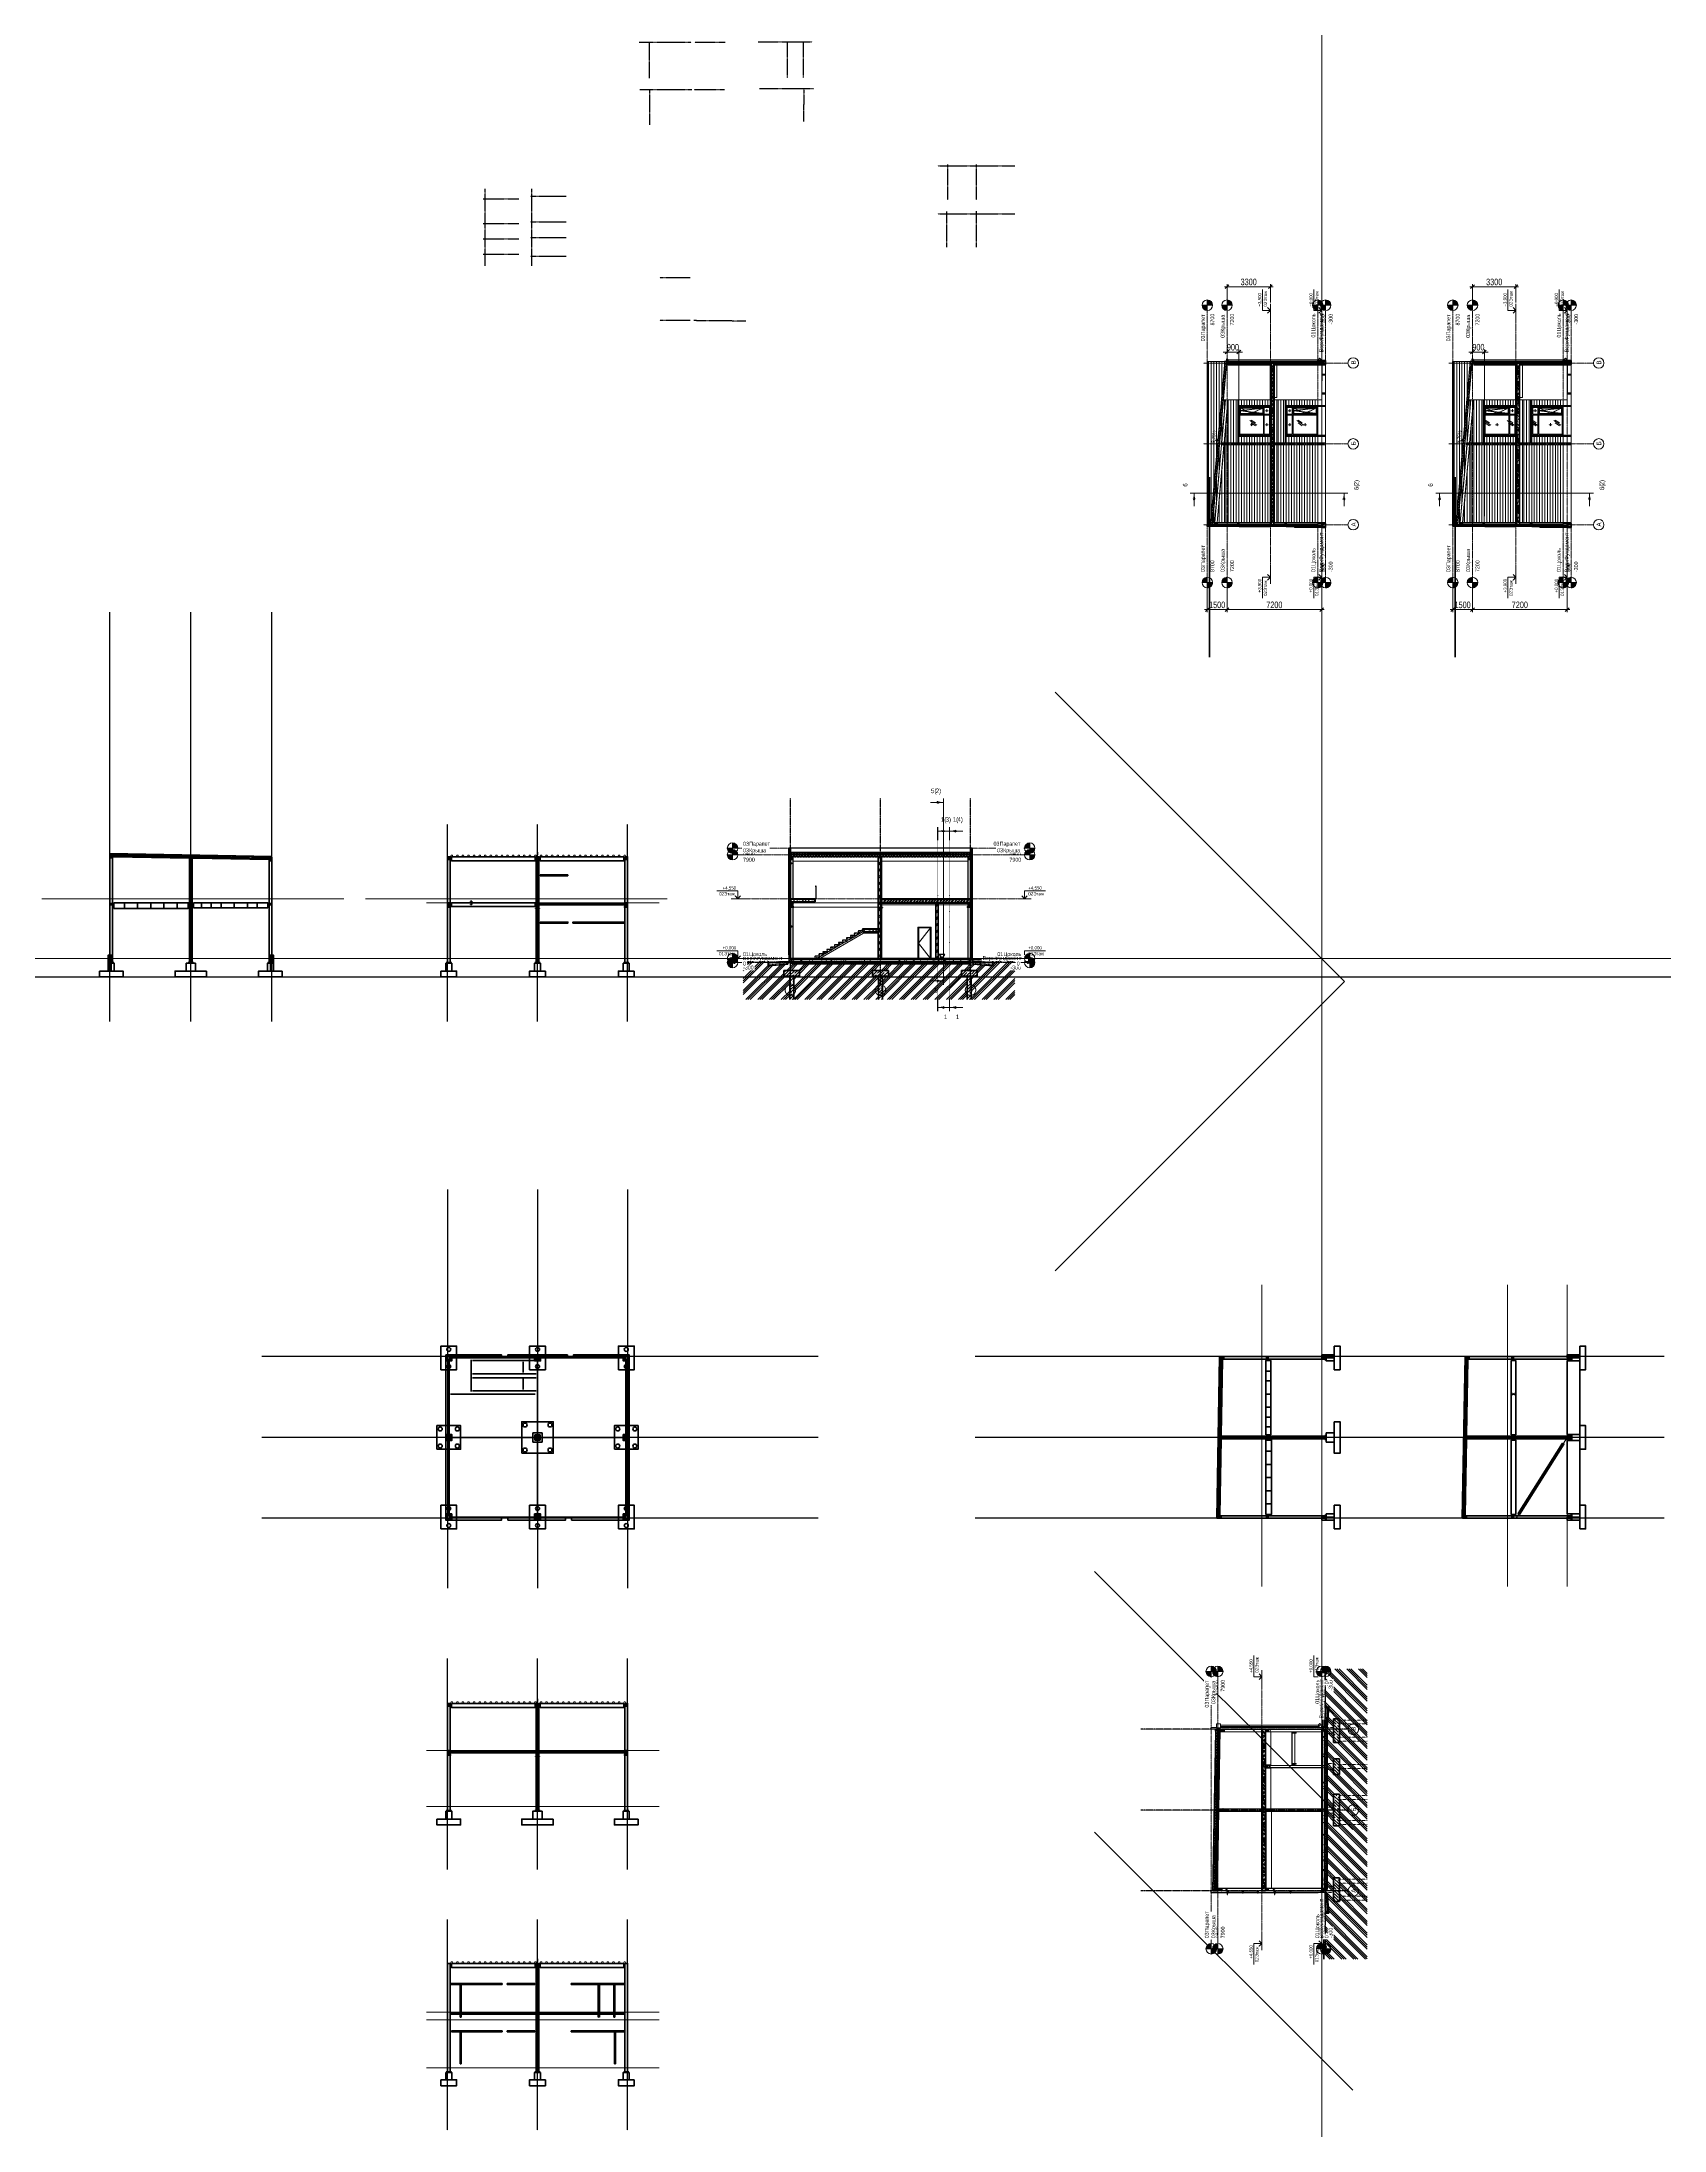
# Model space of a CAD drawing. Header units: millimetres. Extents: x 1117013 to 3394463, y -717780 to -102922.
# Drawn here: x 1211942 to 1335316, y -676978 to -518105 of the extents above; entities that cross this region are included whole.
import ezdxf

# ---------------------------------------------------------------- set-up
doc = ezdxf.new("R2010")
doc.units = ezdxf.units.MM
for name, pattern in [('ADSK_Линия разреза', [20, 0, -10, 0, -10]), ('ADSK_Линия сетки', [21, 12, -3, 3, -3]), ('ADSK_Невидимые', [5, 3, -2]), ('ADSK_Сверху', [4.5, 3, -1.5]), ('ADSK_Штриховая_ш2 п1', [3, 2, -1]), ('CENTERX2', [4, 2.5, -0.5, 0.5, -0.5]), ('осевая', [18.05, 14.6, -1.15, 1.15, -1.15])]:
    doc.linetypes.add(name, pattern=pattern)
for name, color, linetype, lineweight in [('0002-Основная тонкая 0.35', 8, 'Continuous', 35), ('0003-Основная тонкая 0.13', 9, 'Continuous', 13), ('0003-Размеры и выноски', 4, 'Continuous', 25), ('0004-Осевая', 4, 'осевая', 25), ('01-Основная толстая', 7, 'Continuous', 50), ('_ Окна', 7, 'Continuous', 30), ('A-ANNO-DIMS', 211, 'Continuous', 9), ('A-ANNO-NOTE', 131, 'Continuous', 20), ('A-DETL', 90, 'Continuous', 9), ('A-DOOR', 31, 'Continuous', 18), ('A-DOOR-FRAM', 31, 'Continuous', 18), ('A-FLOR', 192, 'Continuous', 18), ('A-FLOR-LEVL', 51, 'Continuous', 9), ('A-FLOR-PATT', 8, 'Continuous', 40), ('A-GLAZ', 151, 'Continuous', 18), ('A-GLAZ-CURT', 52, 'Continuous', 18), ('A-GLAZ-CWMG', 51, 'Continuous', 18), ('A-ROOF-MCUT', 132, 'Continuous', 30), ('A-ROOF-PATT', 132, 'Continuous', 18), ('A-WALL', 113, 'Continuous', 18), ('A-WALL-PATT', 111, 'Continuous', 40), ('G-ANNO-DIMS', 111, 'Continuous', 9), ('G-ANNO-SYMB', 111, 'Continuous', 9), ('I-WALL', 2, 'Continuous', 18), ('M-EQPM', 50, 'Continuous', 18), ('S-BEAM', 12, 'Continuous', 18), ('S-COLS', 52, 'Continuous', 18), ('S-GRID', 1, 'Continuous', 9), ('S-GRID-IDEN', 1, 'Continuous', 20), ('S-STRS', 31, 'Continuous', 18), ('Аннотация', 7, 'Continuous', 20), ('Витраж', 7, 'Continuous', 18), ('Двери', 7, 'Continuous', 18), ('Двери открывание', 7, 'Continuous', 18), ('Каркас', 7, 'Continuous', 18), ('Крыша', 7, 'Continuous', 18), ('Лестницы', 7, 'Continuous', 18), ('Линии', 7, 'ADSK_Сверху', 9), ('Несущие колонны', 7, 'Continuous', 18), ('Обобщенные модели', 7, 'Continuous', 18), ('Оборудование', 7, 'Continuous', 18), ('Ограждение', 7, 'Continuous', 18), ('Окна', 7, 'Continuous', 18), ('Панели витража', 7, 'Continuous', 18), ('Перекрытие', 7, 'Continuous', 18), ('Поручни', 7, 'Continuous', 18), ('Разрезы', 7, 'Continuous', 9), ('Сантехника', 7, 'Continuous', 18), ('СО_00_база', 7, 'Continuous', 50), ('СО_00_сваи', 7, 'Continuous', 50), ('СО_10_колонны', 7, 'Continuous', 50), ('СО_10_косоуры', 7, 'Continuous', 50), ('СО_10_фунд балки', 7, 'Continuous', 50), ('СО_10_фундаменты', 7, 'Continuous', 50), ('СО_20_балки', 7, 'Continuous', 50), ('СО_20_косоуры', 7, 'Continuous', 50), ('СО_20_распорки', 7, 'Continuous', 50), ('СО_20_связи', 7, 'Continuous', 50), ('СО_20_фахверки', 7, 'Continuous', 50), ('СО_40_прогоны', 7, 'Continuous', 50), ('СО_50_распорки', 7, 'Continuous', 50), ('СО_60_балки', 7, 'Continuous', 50), ('Стены', 7, 'Continuous', 18), ('Стены внутренние', 7, 'Continuous', 18), ('Стены наружные', 7, 'Continuous', 18), ('Стены разрез', 7, 'Continuous', 40), ('Стены штриховка', 7, 'Continuous', 18), ('Топография', 7, 'Continuous', 18), ('Уровни', 7, 'Continuous', 9), ('Фундамент', 7, 'Continuous', 18)]:
    doc.layers.add(name, color=color, linetype=linetype, lineweight=lineweight)
doc.layers.add('Оси', color=1, linetype='CENTERX2')
doc.styles.add('Century Gothic', font='GOTHIC.TTF', dxfattribs={"width": 0.8, "height": 250})
doc.styles.add('Century Gothic_1', font='GOTHIC.TTF', dxfattribs={"width": 0.8, "height": 500})
doc.styles.add('Century Gothic_2', font='GOTHIC.TTF', dxfattribs={"width": 0.8, "height": 350})
doc.dimstyles.new('SK_Основной_2_5', dxfattribs={"dimscale": 304.8, "dimtxt": 522.084135, "dimasz": 0.927822, "dimexe": 0.656168, "dimexo": 1.968504, "dimgap": 0.328084, "dimtad": 1, "dimdec": 3, "dimrnd": 0.001, "dimdsep": 46, "dimtxsty": 'Century Gothic_1', "dimblk1": 'OBLIQUE', "dimblk2": 'OBLIQUE', "dimsah": 1, "dimcen": 0.09, "dimdle": 0.656168, "dimazin": 2, "dimtfac": 1, "dimtdec": 4, "dimtix": 1, "dimtmove": 0, "dimatfit": 3, "dimfxl": 1, "dimtvp": 1, "dimtolj": 1, "dimtzin": 0, "dimlwd": 20, "dimlwe": 20, "dimarcsym": 2})
pattern_1 = [(135, (1309269.55, -553434.85), (-106.066, -106.066), []), (225, (1309269.55, -553434.85), (106.066, -106.066), [])]
pattern_2 = [(236.31, (2475.93, 1244.6), (-1777.996, -3556.002), [641.07, -5769.6]), (236.31, (2511.5, 1137.9), (-1777.996, -3556.002), [384.64, -6026.03]), (236.31, (2298.13, 1137.9), (-1777.996, -3556.002), [384.64, -6026.03])]
pattern_3 = [(135, (1309269.55, -553434.85), (-308.6967, 84.1903), [396.875, -79.375, 3.353, -76.022])]
pattern_4 = [(45, (1409.13, 0), (-106.066, 106.066), []), (135, (1409.13, 0), (-106.066, -106.066), [])]
pattern_5 = [(45, (1409.13, 0), (84.1903, 308.6967), [396.875, -79.375, 3.353, -76.022])]
pattern_6 = [(135, (1309269.55, -553434.85), (-106.066, -106.066), [])]
pattern_7 = [(135, (1327936.61, -553434.85), (-106.066, -106.066), []), (225, (1327936.61, -553434.85), (106.066, -106.066), [])]
pattern_8 = [(135, (1327936.61, -553434.85), (-308.6967, 84.1903), [396.875, -79.375, 3.353, -76.022])]
pattern_9 = [(135, (1327936.61, -553434.85), (-106.066, -106.066), [])]
pattern_10 = [(135, (1305308.22, -652931.99), (-70.7107, -70.7107), []), (225, (1305308.22, -652931.99), (70.7107, -70.7107), [])]
pattern_11 = [(135, (1305308.22, -652932), (-106.066, -106.066), []), (225, (1305308.22, -652932), (106.066, -106.066), [])]
pattern_12 = [(135, (1305308.22, -652932), (-308.6967, 84.1903), [396.875, -79.375, 3.353, -76.022])]
pattern_13 = [(45, (5843, 3961.34), (84.1903, 308.6967), [396.875, -79.375, 3.353, -76.022])]
pattern_14 = [(140, (1305308.2, -652932), (63.756, 728.737), [76.2, -838.2]), (85, (1305308.2, -652932), (-764.23, -140.97), [60.96, -670.56]), (190.451, (1305313.5, -652871.3), (-700.467, 587.77), [64.76, -712.36]), (136.184, (1305105, -652932), (168.17, 1084.32), [114.3, -1257.3]), (186.636, (1305119, -652841.6), (-989.71, 949.61), [97.14, -1068.54]), (81.184, (1305105, -652932), (-989.7, 949.62), [91.44, -1005.84]), (111, (1305155.8, -652830.4), (409.06, 606.458), [76.2, -838.2]), (56, (1305155.8, -652830.4), (-736.75, 247.21), [60.96, -670.56]), (161.451, (1305189.9, -652779.86), (-327.685, 853.67), [64.76, -712.36]), (127.5, (1305308.22, -652932), (-338.22, 12.355), [33.528, -628.904, 33.528, -647.192, -673.1]), (127.5, (1305308.22, -652932), (-338.22, 12.355), [-1343.152, 33.528, -639.572]), (97.5, (1305308.2, -652932), (-400.722, 267.279), [33.528, -354.584, 33.528, -613.664, -256.54]), (97.5, (1305308.2, -652932), (-400.722, 267.279), [-1035.304, 33.528, -223.012]), (57.5, (1305308.22, -653158.56), (22.915, 542.363), [33.528, -220.472, 33.528, -758.952, -1051.56]), (57.5, (1305308.22, -653158.56), (22.915, 542.363), [-1046.48, 33.528, -1018.032]), (47.5, (1305308.2, -653260.16), (-101.707, 592.517), [33.528, -296.672, 33.528, -492.76, -746.76]), (47.5, (1305308.2, -653260.16), (-101.707, 592.517), [-856.49, 33.53, -713.23])]
pattern_15 = [(90, (1305308.22, -652932), (-203.2, 812.8), [33.528, -576.072, 33.528, -576.072, -3251.2]), (90, (1305308.22, -652932), (-203.2, 812.8), [-1219.2, 33.528, -1185.672, 33.528, -576.072, -1422.4]), (90, (1305308.22, -652932), (-203.2, 812.8), [-3048, 33.528, -372.872, 33.528, -982.472]), (210, (1305206.62, -652627.2), (-602.3054, -582.3764), [33.528, -576.072, 33.528, -3827.272]), (210, (1305206.62, -652627.2), (-602.3054, -582.3764), [-643.128, -576.072, 33.528, -1185.672, -2032]), (210, (1305206.62, -652627.2), (-602.3054, -582.3764), [-2438.4, 33.528, -576.072, 33.528, -1388.872]), (210, (1305206.62, -652627.2), (-602.3054, -582.3764), [-3081.528, -372.872, 33.528, -982.472]), (330, (1304800.22, -652525.6), (805.5054, -230.4236), [33.528, -576.072, 33.528, -3827.272]), (330, (1304800.22, -652525.6), (805.5054, -230.4236), [-643.128, -576.072, 33.528, -1185.672, -2032]), (330, (1304800.22, -652525.6), (805.5054, -230.4236), [-2438.4, 33.528, -576.072, 33.528, -1388.872]), (330, (1304800.22, -652525.6), (805.5054, -230.4236), [-3081.528, -372.872, 33.528, -982.472])]
pattern_16 = [(135, (1305308.2, -652932), (-898.026, 5e-14), [635, -635]), (135, (1305139.84, -653100.4), (-898.026, 5e-14), [635, -635]), (135, (1304971.46, -653268.75), (-898.026, 5e-14), [635, -635]), (225, (1304859.2, -653268.75), (-1e-13, -898.026), [635, -635]), (225, (1304690.8, -653100.4), (-1e-13, -898.026), [635, -635]), (225, (1304522.44, -652932), (-1e-13, -898.026), [635, -635])]
pattern_17 = [(90, (1305308.22, -652932), (-222.25, 222.25), [222.25, -222.25]), (180, (1305308.22, -652709.74), (-222.25, -222.25), [222.25, -222.25])]
pattern_18 = [(135, (1305308.2, -652932), (-224.506, -224.506), []), (135, (1305308.2, -652707.5), (-224.506, -224.506), [396.875, -79.375, 3.353, -76.022])]
pattern_19 = [(45, (5843, 3961.34), (-106.066, 106.066), []), (135, (5843, 3961.34), (-106.066, -106.066), [])]
pattern_20 = [(45, (1275614.13, -584588.64), (-70.7107, 70.7107), []), (135, (1275614.13, -584588.64), (-70.7107, -70.7107), [])]
pattern_21 = [(45, (1275614.13, -584588.64), (-106.066, 106.066), []), (135, (1275614.13, -584588.64), (-106.066, -106.066), [])]
pattern_22 = [(45, (1275614.13, -584588.64), (84.1903, 308.6967), [396.875, -79.375, 3.353, -76.022])]
pattern_23 = [(45, (1275614.13, -584588.64), (-235.732, 235.732), []), (45, (1275771.3, -584588.64), (-235.732, 235.732), [])]
pattern_24 = [(45, (1275614.13, -584588.64), (-224.506, 224.506), []), (45, (1275838.64, -584588.64), (-224.506, 224.506), [396.875, -79.375, 3.353, -76.022])]
pattern_25 = [(45, (1275614.13, -584588.64), (-251.447, 251.447), []), (45, (1275614.13, -584207.64), (-251.447, 251.447), [])]
pattern_26 = [(45, (1275614.13, -584588.64), (-106.066, 106.066), [])]
pattern_27 = [(50, (1275614.13, -584588.64), (728.737, -63.756), [76.2, -838.2]), (355, (1275614.1, -584588.64), (-140.97, 764.23), [60.96, -670.56]), (100.451, (1275674.86, -584593.96), (587.77, 700.467), [64.76, -712.36]), (46.184, (1275614.1, -584385.4), (1084.32, -168.17), [114.3, -1257.3]), (96.636, (1275704.5, -584399.5), (949.61, 989.71), [97.14, -1068.54]), (351.184, (1275614.1, -584385.4), (949.62, 989.7), [91.44, -1005.84]), (21, (1275715.73, -584436.24), (606.458, -409.06), [76.2, -838.2]), (326, (1275715.7, -584436.24), (247.21, 736.75), [60.96, -670.56]), (71.451, (1275766.3, -584470.3), (853.67, 327.685), [64.76, -712.36]), (37.5, (1275614.13, -584588.64), (12.355, 338.22), [33.528, -628.904, 33.528, -647.192, -673.1]), (37.5, (1275614.13, -584588.64), (12.355, 338.22), [-1343.152, 33.528, -639.572]), (7.5, (1275614.13, -584588.64), (267.279, 400.722), [33.528, -354.584, 33.528, -613.664, -256.54]), (7.5, (1275614.13, -584588.64), (267.279, 400.722), [-1035.304, 33.528, -223.012]), (327.5, (1275387.57, -584588.64), (542.363, -22.915), [33.528, -220.472, 33.528, -758.952, -1051.56]), (327.5, (1275387.57, -584588.64), (542.363, -22.915), [-1046.48, 33.528, -1018.032]), (317.5, (1275285.97, -584588.64), (592.517, 101.707), [33.528, -296.672, 33.528, -492.76, -746.76]), (317.5, (1275285.97, -584588.64), (592.517, 101.707), [-856.49, 33.53, -713.23])]
pattern_28 = [(360, (1275614.13, -584588.64), (812.8, 203.2), [33.528, -576.072, 33.528, -576.072, -3251.2]), (360, (1275614.13, -584588.64), (812.8, 203.2), [-1219.2, 33.528, -1185.672, 33.528, -576.072, -1422.4]), (360, (1275614.13, -584588.64), (812.8, 203.2), [-3048, 33.528, -372.872, 33.528, -982.472]), (120, (1275918.93, -584487.04), (-582.3764, 602.3054), [33.528, -576.072, 33.528, -576.072, -3251.2]), (120, (1275918.93, -584487.04), (-582.3764, 602.3054), [-1219.2, 33.528, -1185.672, 33.528, -576.072, -1422.4]), (120, (1275918.93, -584487.04), (-582.3764, 602.3054), [-3048, 33.528, -372.872, 33.528, -982.472]), (240, (1276020.53, -584080.64), (-230.4236, -805.5054), [33.528, -576.072, 33.528, -3827.272]), (240, (1276020.53, -584080.64), (-230.4236, -805.5054), [-643.128, -576.072, 33.528, -1185.672, -2032]), (240, (1276020.53, -584080.64), (-230.4236, -805.5054), [-2438.4, 33.528, -576.072, 33.528, -1388.872]), (240, (1276020.53, -584080.64), (-230.4236, -805.5054), [-3081.528, -372.872, 33.528, -982.472])]
pattern_29 = [(45, (1275614.13, -584588.64), (2e-13, 898.026), [635, -635]), (45, (1275445.75, -584420.26), (2e-13, 898.026), [635, -635]), (45, (1275277.4, -584251.9), (2e-13, 898.026), [635, -635]), (135, (1275277.4, -584139.6), (-898.026, 3e-13), [635, -635]), (135, (1275445.75, -583971.25), (-898.026, 3e-13), [635, -635]), (135, (1275614.13, -583802.9), (-898.026, 3e-13), [635, -635])]
pattern_30 = [(360, (1275614.13, -584588.64), (222.25, 222.25), [222.25, -222.25]), (90, (1275836.38, -584588.64), (-222.25, 222.25), [222.25, -222.25])]

# ---------------------------------------------------------------- blocks, each defined once
blk = doc.blocks.new('TPRF13124500')
for p, q in [((0, 30), (0, 170)), ((10, 30), (10, 170)), ((30, 200), (170, 200)), ((30, 190), (170, 190)), ((170, 10), (30, 10)), ((170, 0), (30, 0)), ((190, 30), (190, 170)), ((200, 30), (200, 170))]:
    blk.add_line(p, q)
for centre, radius, start, end in [((30, 170), 30, 90, 180), ((30, 30), 30, 180, 270), ((30, 170), 20, 90, 180), ((30, 30), 20, 180, 270), ((170, 170), 30, 0, 90), ((170, 170), 20, 0, 90), ((170, 30), 20, 270, 0), ((170, 30), 30, 270, 0)]:
    blk.add_arc(centre, radius, start, end)
blk = doc.blocks.new('rehau_окно_двупольное_2_фрамуги - 2160-2360 _створка и глухое__фрамуга-верх-884220-В_Разрез_Верт_1')
at = {"layer": 'A-GLAZ'}
h = blk.add_hatch(color=256, dxfattribs=at)
h.paths.add_polyline_path([(9000, 300), (9000, 2700), (6800, 2700), (6800, 300), (8134, 300)], flags=0)
h.paths.add_polyline_path([(6820, 320), (6820, 2680), (8980, 2680), (8980, 320), (8134, 320)], flags=0)
h = blk.add_hatch(color=256, dxfattribs=at)
h.paths.add_polyline_path([(8960, 320), (8980, 320), (8980, 2680), (6820, 2680), (6820, 320), (8875, 320)], flags=0)
h.paths.add_polyline_path([(8382, 340), (8382, 2198), (8960, 2198), (8960, 340), (8467, 340)], flags=0)
h.paths.add_polyline_path([(6876, 376), (6876, 2162), (8342, 2162), (8342, 376), (8134, 376)], flags=0)
h.paths.add_polyline_path([(8342, 2238), (6876, 2238), (6876, 2624), (8342, 2624)], flags=0)
h.paths.add_polyline_path([(8875, 2238), (8418, 2238), (8418, 2624), (8924, 2624), (8924, 2238)], flags=0)
at = {"layer": 'A-GLAZ', "lineweight": 9}
h = blk.add_hatch(dxfattribs=at)
h.set_pattern_fill('FP_2', color=256, style=0, pattern_type=2)
h.set_pattern_definition(pattern_2)
h.paths.add_polyline_path([(6878, 2238), (8342, 2238), (8342, 2624), (6876, 2624), (6876, 2238)], flags=0)
h = blk.add_hatch(dxfattribs=at)
h.set_pattern_fill('FP_2', color=256, style=0, pattern_type=2)
h.set_pattern_definition(pattern_2)
h.paths.add_polyline_path([(6876, 376), (8342, 376), (8342, 2162), (6876, 2162), (6876, 505)], flags=0)
at = {"layer": 'A-GLAZ'}
h = blk.add_hatch(color=256, dxfattribs=at)
h.paths.add_polyline_path([(8382, 340), (8960, 340), (8960, 2198), (8382, 2198), (8382, 1573)], flags=0)
h.paths.add_polyline_path([(8467, 425), (8467, 2113), (8875, 2113), (8875, 425)], flags=0)
for p, q in [((6820, 2680), (8980, 2680)), ((6820, 2680), (6820, 320)), ((6820, 320), (6820, 2680)), ((6820, 2680), (8980, 2680)), ((6876, 2624), (6876, 2238)), ((8342, 2624), (6876, 2624)), ((8342, 2238), (6876, 2238)), ((6876, 2162), (6876, 376)), ((8342, 2162), (6876, 2162)), ((8342, 2624), (8342, 2238)), ((8342, 2162), (8342, 376)), ((8960, 2198), (8382, 2198)), ((8382, 340), (8382, 2198)), ((8418, 2624), (8418, 2238)), ((8924, 2624), (8418, 2624)), ((8924, 2238), (8418, 2238)), ((8467, 2113), (8875, 2113)), ((8467, 425), (8467, 2113)), ((8875, 2113), (8875, 425)), ((8924, 2238), (8924, 2624)), ((8960, 340), (8960, 2198)), ((8980, 2680), (8980, 320)), ((8980, 2680), (8980, 320)), ((8980, 320), (6820, 320)), ((8980, 320), (6820, 320)), ((6876, 376), (8342, 376)), ((8382, 340), (8960, 340)), ((8875, 425), (8467, 425))]:
    blk.add_line(p, q, dxfattribs=at)
at = {"layer": 'A-GLAZ', "linetype": 'ADSK_Штриховая_ш2 п1'}
for p, q in [((7489, 2431), (7729, 2431)), ((7609, 2311), (7609, 2551)), ((8467, 425), (8671, 2113)), ((8875, 2113), (8467, 1269)), ((8551, 2431), (8791, 2431)), ((8671, 2311), (8671, 2551)), ((8671, 2113), (8875, 425)), ((7489, 1269), (7729, 1269)), ((7609, 1149), (7609, 1389)), ((8467, 1269), (8875, 425))]:
    blk.add_line(p, q, dxfattribs=at)
blk = doc.blocks.new('rehau_окно_двупольное_2_фрамуги - 2160-2360 _створка и глухое__фрамуга-низ-884073-В_Разрез_Верт_1')
at = {"layer": 'A-GLAZ'}
h = blk.add_hatch(color=256, dxfattribs=at)
h.paths.add_polyline_path([(9000, 3900), (9000, 6300), (6800, 6300), (6800, 3900), (8134, 3900)], flags=0)
h.paths.add_polyline_path([(8980, 3920), (6820, 3920), (6820, 6280), (8980, 6280), (8980, 4122)], flags=0)
h = blk.add_hatch(color=256, dxfattribs=at)
h.paths.add_polyline_path([(8980, 3920), (8980, 6280), (6820, 6280), (6820, 3920), (8134, 3920)], flags=0)
h.paths.add_polyline_path([(8924, 3976), (8418, 3976), (8418, 4362), (8924, 4362), (8924, 4122)], flags=0)
h.paths.add_polyline_path([(8134, 3976), (6876, 3976), (6876, 4362), (8342, 4362), (8342, 3976)], flags=0)
h.paths.add_polyline_path([(8382, 4402), (8382, 6260), (8960, 6260), (8960, 4402), (8418, 4402)], flags=0)
h.paths.add_polyline_path([(8342, 4438), (6876, 4438), (6876, 6224), (8342, 6224), (8342, 4487)], flags=0)
at = {"layer": 'A-GLAZ', "lineweight": 9}
h = blk.add_hatch(dxfattribs=at)
h.set_pattern_fill('FP_2', color=256, style=0, pattern_type=2)
h.set_pattern_definition(pattern_2)
h.paths.add_polyline_path([(6886, 4438), (8342, 4438), (8342, 6224), (6876, 6224), (6876, 4438)], flags=0)
at = {"layer": 'A-GLAZ'}
h = blk.add_hatch(color=256, dxfattribs=at)
h.paths.add_polyline_path([(8382, 4402), (8960, 4402), (8960, 6260), (8382, 6260), (8382, 5397)], flags=0)
h.paths.add_polyline_path([(8467, 4487), (8467, 6175), (8875, 6175), (8875, 4487)], flags=0)
at = {"layer": 'A-GLAZ', "lineweight": 9}
h = blk.add_hatch(dxfattribs=at)
h.set_pattern_fill('FP_2', color=256, style=0, pattern_type=2)
h.set_pattern_definition(pattern_2)
h.paths.add_polyline_path([(6876, 3976), (8342, 3976), (8342, 4362), (6876, 4362), (6876, 4105)], flags=0)
at = {"layer": 'A-GLAZ'}
for p, q in [((6820, 6280), (8980, 6280)), ((6820, 6280), (6820, 3920)), ((6820, 3920), (6820, 6280)), ((6820, 6280), (8980, 6280)), ((6876, 6224), (6876, 4438)), ((8342, 6224), (6876, 6224)), ((8342, 6224), (8342, 4438)), ((8960, 6260), (8382, 6260)), ((8382, 4402), (8382, 6260)), ((8467, 6175), (8875, 6175)), ((8467, 4487), (8467, 6175)), ((8875, 6175), (8875, 4487)), ((8960, 4402), (8960, 6260)), ((8980, 6280), (8980, 3920)), ((8980, 6280), (8980, 3920)), ((8980, 3920), (6820, 3920)), ((8980, 3920), (6820, 3920)), ((8342, 4438), (6876, 4438)), ((6876, 4362), (6876, 3976)), ((8342, 4362), (6876, 4362)), ((6876, 3976), (8342, 3976)), ((8342, 4362), (8342, 3976)), ((8382, 4402), (8960, 4402)), ((8418, 4362), (8418, 3976)), ((8924, 4362), (8418, 4362)), ((8418, 3976), (8924, 3976)), ((8875, 4487), (8467, 4487)), ((8924, 3976), (8924, 4362))]:
    blk.add_line(p, q, dxfattribs=at)
at = {"layer": 'A-GLAZ', "linetype": 'ADSK_Штриховая_ш2 п1'}
for p, q in [((7489, 5331), (7729, 5331)), ((7609, 5211), (7609, 5451)), ((8467, 4487), (8671, 6175)), ((8875, 6175), (8467, 5331)), ((8467, 5331), (8875, 4487)), ((8671, 6175), (8875, 4487)), ((7489, 4169), (7729, 4169)), ((7609, 4049), (7609, 4289)), ((8551, 4169), (8791, 4169)), ((8671, 4049), (8671, 4289))]:
    blk.add_line(p, q, dxfattribs=at)
blk = doc.blocks.new('SK_Окно_Откос - 30_Низ-880982-В_Разрез_Верт_1')
at = {"layer": 'A-GLAZ', "lineweight": 30}
for p, q in [((-120, 2700), (-120, 2645)), ((-120, 55), (-120, 0))]:
    blk.add_line(p, q, dxfattribs=at)
blk = doc.blocks.new('ADSK_КолоннаНесущая_Труба_ГОСТ 30245-2003 - 120x80x5-886602-В_Разрез_Верт_1')
at = {"layer": 'S-COLS'}
for p, q in [((5, 7950), (5, 6380)), ((115, 7950), (115, 3900)), ((5, 6300), (5, 3900)), ((5, 3630), (5, 2780)), ((115, 3630), (115, -300)), ((5, 2700), (5, 300))]:
    blk.add_line(p, q, dxfattribs=at)
blk = doc.blocks.new('ADSK_КолоннаНесущая_Труба_ГОСТ 30245-2003 - 160x160x6-766301-В_Разрез_Верт_1')
at = {"layer": 'S-COLS'}
for p, q in [((6070, 7650), (6230, 7650)), ((6070, 7650), (6070, 3900)), ((6076, 7650), (6076, 3900)), ((6224, 7650), (6224, 3900)), ((6230, 3900), (6230, 7650)), ((6070, 3630), (6070, -300)), ((6076, 3630), (6076, -300)), ((6224, 3630), (6224, -300)), ((6230, -300), (6230, 3630)), ((6230, -300), (6070, -300))]:
    blk.add_line(p, q, dxfattribs=at)
blk = doc.blocks.new('ADSK_КолоннаНесущая_Труба_ГОСТ 30245-2003 - 160x160x6-795632-В_Разрез_Верт_1')
at = {"layer": 'S-COLS'}
for p, q in [((12140, 7100), (12220, 7100)), ((12140, 7100), (12140, 3900)), ((12146, 7100), (12146, 3900)), ((12294, 7095), (12294, 7025)), ((12140, 3630), (12140, -300)), ((12146, 3630), (12146, -300)), ((12180, -300), (12140, -300))]:
    blk.add_line(p, q, dxfattribs=at)
blk = doc.blocks.new('ADSK_Балка_Двутавр_ТипБ_АСТО20-93 - 20Б1-889042-В_Разрез_Верт_1')
at = {"layer": 'S-BEAM', "lineweight": 40}
for p, q in [((6200, 3600), (6100, 3600)), ((6100, 3600), (6100, 3592)), ((6100, 3592), (6147.25, 3592)), ((6147.25, 3408), (6100, 3408)), ((6100, 3408), (6100, 3400)), ((6100, 3400), (6200, 3400)), ((6147.25, 3592), (6147.25, 3408)), ((6152.75, 3408), (6152.75, 3592)), ((6152.75, 3592), (6200, 3592)), ((6200, 3408), (6152.75, 3408)), ((6200, 3592), (6200, 3600)), ((6200, 3400), (6200, 3408))]:
    blk.add_line(p, q, dxfattribs=at)
blk = doc.blocks.new('ADSK_Балка_Труба_ГОСТ 30245-2003 - 80x80x5-851525-В_Разрез_Верт_1')
at = {"layer": 'S-BEAM', "lineweight": 40}
for p, q in [((12180, 3600), (12180, 3520)), ((12260, 3600), (12180, 3600)), ((12180, 3520), (12260, 3520)), ((12185, 3595), (12255, 3595)), ((12185, 3525), (12185, 3595)), ((12255, 3525), (12185, 3525)), ((12255, 3595), (12255, 3525)), ((12260, 3520), (12260, 3600))]:
    blk.add_line(p, q, dxfattribs=at)
blk = doc.blocks.new('Schueco_FWS_AD-UP-75_out_Family-01 - FWS HI_Серая-853248-В_Разрез_Верт_1')
at = {"layer": 'A-DOOR-FRAM'}
for p, q in [((-205, 2080), (-205, 2076)), ((-203, 2080), (-205, 2080)), ((-205, 2080), (-194, 2080)), ((-205, 2076), (-205, 300)), ((-194, 2076), (-205, 2076)), ((-194, 2080), (-150, 2080)), ((-150, 2076), (-194, 2076)), ((-165, 300), (-165, 2076)), ((-205, 280), (-205, 50)), ((-205, 50), (-205, 46)), ((-205, 50), (-200, 50)), ((-200, 46), (-205, 46)), ((-205, 46), (-203, 46))]:
    blk.add_line(p, q, dxfattribs=at)
at = {"layer": 'A-DOOR-FRAM', "flags": 128}
for points in [[(-205, 2076), (-205, 2076), (-204, 2076)], [(-204, 50), (-205, 50), (-205, 50)]]:
    blk.add_lwpolyline(points, dxfattribs=at)
blk = doc.blocks.new('Alutech_ALT_Glass_26mm - Alutech_ALT_Glass_26mm-853256-В_Разрез_Верт_1')
at = {"layer": 'A-GLAZ-CURT', "lineweight": 30}
for p, q in [((-94, 2189), (-120, 2189)), ((-120, 2189), (-120, 36)), ((-94, 36), (-94, 2189)), ((-120, 36), (-94, 36))]:
    blk.add_line(p, q, dxfattribs=at)
blk = doc.blocks.new('Rectangular Mullion - Schueco_FWS-50-HI_Tran_CovCap-12_Tran-55_Чёрный-851863-В_Разрез_Верт_1')
at = {"layer": 'A-GLAZ-CWMG', "lineweight": 9}
h = blk.add_hatch(dxfattribs=at)
h.set_pattern_fill('FP_1', color=256, style=0, pattern_type=2)
h.set_pattern_definition(pattern_4)
h.paths.add_polyline_path([(-120, 0), (-120, 14), (-85, 14), (-85, 24), (-125, 24), (-125, 4), (-133, 4), (-133, 46), (-125, 46), (-125, 26), (-85, 26), (-85, 46), (-34, 46), (-34, 4), (-85, 4), (-85, 13), (-92, 13), (-92, 0), (-30, 0), (-30, 50), (-92, 50), (-92, 36), (-120, 36), (-120, 50), (-137, 50), (-137, 0)], flags=0)
at = {"layer": 'A-GLAZ-CWMG', "lineweight": 30}
for p, q in [((-120, 50), (-137, 50)), ((-137, 50), (-137, 0)), ((-137, 0), (-120, 0)), ((-133, 4), (-133, 46)), ((-133, 46), (-125, 46)), ((-125, 4), (-133, 4)), ((-125, 46), (-125, 26)), ((-125, 26), (-85, 26)), ((-85, 24), (-125, 24)), ((-125, 24), (-125, 4)), ((-120, 36), (-120, 50)), ((-92, 36), (-120, 36)), ((-120, 0), (-120, 14)), ((-120, 14), (-85, 14)), ((-30, 50), (-92, 50)), ((-92, 50), (-92, 36)), ((-85, 13), (-92, 13)), ((-92, 13), (-92, 0)), ((-92, 0), (-30, 0)), ((-85, 26), (-85, 46)), ((-85, 46), (-34, 46)), ((-85, 14), (-85, 24)), ((-85, 4), (-85, 13)), ((-34, 4), (-85, 4)), ((-34, 46), (-34, 4)), ((-30, 0), (-30, 50))]:
    blk.add_line(p, q, dxfattribs=at)
blk = doc.blocks.new('Rectangular Mullion - Schueco_FWS-50-HI_Стойка-80_Крышка-45_Чёрный-853243-В_Разрез_Верт_1')
at = {"layer": 'A-GLAZ-CWMG'}
h = blk.add_hatch(color=256, dxfattribs=at)
h.paths.add_polyline_path([(-137, 0), (-137, 50), (-120, 50), (-120, 2175), (-137, 2175), (-137, 2200), (-150, 2200), (-150, 0), (-138, 0)], flags=0)
h.paths.add_polyline_path([(-125, 4), (-125, 24), (-120, 24), (-120, 26), (-125, 26), (-125, 46), (-133, 46), (-133, 4)], flags=0)
h.paths.add_polyline_path([(-125, 2179), (-125, 2199), (-133, 2199), (-133, 2179)], flags=0)
h = blk.add_hatch(color=256, dxfattribs=at)
h.paths.add_polyline_path([(-120, 0), (-92, 0), (-93, 14), (-120, 14), (-120, 4)], flags=0)
h.paths.add_polyline_path([(-120, 24), (-92, 24), (-92, 26), (-120, 26)], flags=0)
h.paths.add_polyline_path([(-92, 36), (-93, 2189), (-94, 2188), (-94, 36)], flags=0)
h = blk.add_hatch(color=256, dxfattribs=at)
h.paths.add_polyline_path([(1, 0), (1, 2200), (-30, 2199), (-30, 2175), (-92, 2175), (-92, 50), (-30, 50), (-30, 0)], flags=0)
h.paths.add_polyline_path([(-76, 4), (-34, 4), (-34, 46), (-85, 46), (-85, 26), (-92, 26), (-92, 24), (-85, 24), (-85, 14), (-85, 13), (-85, 4)], flags=0)
h.paths.add_polyline_path([(-85, 2179), (-34, 2179), (-34, 2200), (-85, 2199), (-85, 2189), (-85, 2188)], flags=0)
for p, q in [((-150, 2200), (-150, 0)), ((-120, 2175), (-120, 50)), ((-92, 2175), (-92, 50)), ((1, 0), (1, 2200)), ((-120, 26), (-120, 24)), ((-92, 26), (-92, 24))]:
    blk.add_line(p, q, dxfattribs=at)
blk = doc.blocks.new('Rectangular Mullion - Schueco_FWS-50-HI_Tran_CovCap-12_Tran-55_Чёрный-851864-В_Разрез_Верт_1')
at = {"layer": 'A-GLAZ-CWMG', "lineweight": 9}
h = blk.add_hatch(dxfattribs=at)
h.set_pattern_fill('FP_1', color=256, style=0, pattern_type=2)
h.set_pattern_definition(pattern_4)
h.paths.add_polyline_path([(-137, 2650), (-120.1, 2650), (-120.1, 2664), (-85, 2664), (-85, 2674), (-125, 2674), (-125, 2654), (-133, 2654), (-133, 2696), (-125, 2696), (-125, 2676), (-85, 2676), (-85, 2696), (-34, 2696), (-34, 2654), (-85, 2654), (-85, 2663), (-92, 2663), (-92, 2650), (-30, 2650), (-30, 2700), (-92, 2700), (-92, 2686), (-120.1, 2686), (-120.1, 2700), (-137, 2700), (-137, 2688.2)], flags=0)
at = {"layer": 'A-GLAZ-CWMG', "lineweight": 30}
for p, q in [((-120.1, 2700), (-137, 2700)), ((-137, 2700), (-137, 2650)), ((-137, 2650), (-120.1, 2650)), ((-133, 2654), (-133, 2696)), ((-133, 2696), (-125, 2696)), ((-125, 2654), (-133, 2654)), ((-125, 2696), (-125, 2676)), ((-125, 2676), (-85, 2676)), ((-85, 2674), (-125, 2674)), ((-125, 2674), (-125, 2654)), ((-120.1, 2686), (-120.1, 2700)), ((-92, 2686), (-120.1, 2686)), ((-120.1, 2650), (-120.1, 2664)), ((-120.1, 2664), (-85, 2664)), ((-30, 2700), (-92, 2700)), ((-92, 2700), (-92, 2686)), ((-85, 2663), (-92, 2663)), ((-92, 2663), (-92, 2650)), ((-92, 2650), (-30, 2650)), ((-85, 2676), (-85, 2696)), ((-85, 2696), (-34, 2696)), ((-85, 2664), (-85, 2674)), ((-85, 2654), (-85, 2663)), ((-34, 2654), (-85, 2654)), ((-34, 2696), (-34, 2654)), ((-30, 2650), (-30, 2700))]:
    blk.add_line(p, q, dxfattribs=at)
blk = doc.blocks.new('ADSK_Балка_Двутавр_ТипБ_АСТО20-93 - 20Б1-851526-В_Разрез_Верт_1')
at = {"layer": 'S-BEAM', "lineweight": 40}
for p, q in [((130, 8150), (30, 8150)), ((30, 8150), (30, 8142)), ((30, 8142), (77.25, 8142)), ((77.25, 7958), (30, 7958)), ((30, 7958), (30, 7950)), ((30, 7950), (130, 7950)), ((77.25, 8142), (77.25, 7958)), ((82.75, 7958), (82.75, 8142)), ((82.75, 8142), (130, 8142)), ((130, 7958), (82.75, 7958)), ((130, 8142), (130, 8150)), ((130, 7950), (130, 7958))]:
    blk.add_line(p, q, dxfattribs=at)
blk = doc.blocks.new('Водосток _крыша_ - Ø110 _металл__Бак-795578-В_Разрез_Верт_1')
at = {"layer": 'M-EQPM'}
for p, q in [((12435, 7250), (12450, 7200)), ((12435, 7250), (12565, 7250)), ((12450, 7173), (12440, 7163)), ((12440, 7163), (12440, 7133)), ((12440, 7130), (12440, 300)), ((12450, 7200), (12450, 7173)), ((12450, 7200), (12455, 7200)), ((12457, 7200), (12469, 7200)), ((12473, 7200), (12469, 7200)), ((12472, 7200), (12492, 7200)), ((12495, 7200), (12493, 7200)), ((12494, 7200), (12505, 7200)), ((12505, 7200), (12516, 7200)), ((12517, 7200), (12515, 7200)), ((12518, 7200), (12538, 7200)), ((12541, 7200), (12537, 7200)), ((12541, 7200), (12553, 7200)), ((12550, 7117), (12560, 7127)), ((12550, 264), (12550, 7117)), ((12555, 7200), (12553, 7200)), ((12555, 7200), (12560, 7200)), ((12560, 7200), (12564, 7214)), ((12560, 7134), (12560, 7200)), ((12560, 7127), (12560, 7131)), ((12567, 7224), (12575, 7250)), ((12568, 7250), (12575, 7250)), ((12500, 159), (12598, 61)), ((12675, 139), (12550, 264)), ((12636, 100), (12598, 61)), ((12674, 138), (12636, 100))]:
    blk.add_line(p, q, dxfattribs=at)
for points, knots in [([(12440, 7163), (12440, 7163), (12441, 7162), (12447, 7160), (12454, 7157), (12461, 7154), (12469, 7151), (12481, 7146), (12490, 7142), (12495, 7140)], [0.5, 0.5, 0.5, 0.5, 0.58333333, 0.66666667, 0.75, 0.79166667, 0.83333333, 0.91666667, 1, 1, 1, 1]), ([(12450, 7173), (12450, 7173), (12451, 7172), (12457, 7170), (12464, 7167), (12471, 7164), (12479, 7161), (12491, 7156), (12500, 7152), (12505, 7150)], [0.5, 0.5, 0.5, 0.5, 0.58333333, 0.66666667, 0.75, 0.79166667, 0.83333333, 0.91666667, 1, 1, 1, 1]), ([(12495, 7140), (12500, 7138), (12505, 7136), (12510, 7134), (12511, 7134)], [0, 0, 0, 0, 0.083333333, 0.091624415, 0.091624415, 0.091624415, 0.091624415]), ([(12505, 7150), (12510, 7148), (12519, 7144), (12531, 7139), (12539, 7136), (12542, 7135), (12544, 7134)], [0, 0, 0, 0, 0.08333333, 0.16666667, 0.20833333, 0.25, 0.25, 0.25, 0.25]), ([(12518, 7130), (12520, 7130), (12523, 7128), (12529, 7126), (12536, 7123), (12543, 7120), (12549, 7118), (12550, 7117), (12550, 7117)], [0.13977843, 0.13977843, 0.13977843, 0.13977843, 0.16666667, 0.20833333, 0.25, 0.33333333, 0.41666667, 0.5, 0.5, 0.5, 0.5]), ([(12500, 244), (12503, 245), (12511, 248), (12521, 252), (12529, 255), (12536, 258), (12543, 261), (12549, 264), (12550, 264), (12550, 264)], [0.02927048, 0.02927048, 0.02927048, 0.02927048, 0.08333333, 0.16666667, 0.20833333, 0.25, 0.33333333, 0.41666667, 0.5, 0.5, 0.5, 0.5])]:
    blk.add_open_spline(points, degree=3, knots=knots, dxfattribs=at)
blk.add_open_spline([(12553, 7130), (12555, 7129), (12559, 7128), (12560, 7127), (12560, 7127)], degree=3, dxfattribs=at)
blk = doc.blocks.new('ADSK_Балка_Труба_ГОСТ 30245-2003 - 80x80x5-851437-В_Разрез_Верт_1')
at = {"layer": 'S-BEAM', "lineweight": 40}
for p, q in [((80, 2780), (0, 2780)), ((0, 2780), (0, 2700)), ((0, 2700), (80, 2700)), ((5, 2775), (75, 2775)), ((5, 2705), (5, 2775)), ((75, 2705), (5, 2705)), ((75, 2775), (75, 2705)), ((80, 2700), (80, 2780))]:
    blk.add_line(p, q, dxfattribs=at)
blk = doc.blocks.new('ADSK_Балка_Труба_ГОСТ 30245-2003 - 80x80x5-888881-В_Разрез_Верт_1')
at = {"layer": 'S-BEAM', "lineweight": 40}
for p, q in [((12225, 2780), (12225, 2700)), ((12305, 2780), (12225, 2780)), ((12225, 2700), (12305, 2700)), ((12230, 2775), (12300, 2775)), ((12230, 2705), (12230, 2775)), ((12300, 2705), (12230, 2705)), ((12300, 2775), (12300, 2705)), ((12305, 2700), (12305, 2780))]:
    blk.add_line(p, q, dxfattribs=at)
blk = doc.blocks.new('ADSK_Балка_Труба_ГОСТ 30245-2003 - 80x80x5-851560-В_Разрез_Верт_1')
at = {"layer": 'S-BEAM', "lineweight": 40}
for p, q in [((12220, 6380), (12220, 6300)), ((12300, 6380), (12220, 6380)), ((12225, 6375), (12295, 6375)), ((12225, 6305), (12225, 6375)), ((12295, 6375), (12295, 6305)), ((12300, 6300), (12300, 6380)), ((12220, 6300), (12300, 6300)), ((12295, 6305), (12225, 6305))]:
    blk.add_line(p, q, dxfattribs=at)
blk = doc.blocks.new('ADSK_КолоннаНесущая_Труба_ГОСТ 30245-2003 - 160x160x6-791750-В_Разрез_Верт_1')
at = {"layer": 'S-COLS'}
for p, q in [((0, 8150), (30, 8150)), ((6, 8150), (6, 7950)), ((130, 8150), (160, 8150)), ((154, 8150), (154, 3900)), ((160, 3900), (160, 8150)), ((154, 3630), (154, -300)), ((160, -300), (160, 3630)), ((160, -300), (120, -300))]:
    blk.add_line(p, q, dxfattribs=at)
blk = doc.blocks.new('SK_ПлитаПерекрытия_Пустотная - ПК 68-10-8-778403-В_Разрез_Верт_1')
at = {"layer": 'S-BEAM', "lineweight": 9}
h = blk.add_hatch(dxfattribs=at)
h.set_pattern_fill('FP_4', color=256, style=0, pattern_type=2)
h.set_pattern_definition(pattern_5)
h.paths.add_polyline_path([(6270, 3630), (7250, 3630), (7250, 3850), (6270, 3850)], flags=0)
at = {"layer": 'S-BEAM', "lineweight": 40}
for p, q in [((7250, 3850), (6270, 3850)), ((6270, 3850), (6270, 3630)), ((6270, 3630), (7250, 3630)), ((7250, 3630), (7250, 3850))]:
    blk.add_line(p, q, dxfattribs=at)
blk = doc.blocks.new('SK_ПлитаПерекрытия_Пустотная - ПК 68-10-8-778110-В_Разрез_Верт_1')
at = {"layer": 'S-BEAM', "lineweight": 9}
h = blk.add_hatch(dxfattribs=at)
h.set_pattern_fill('FP_4', color=256, style=0, pattern_type=2)
h.set_pattern_definition(pattern_5)
h.paths.add_polyline_path([(5050, 3630), (6030, 3630), (6030, 3850), (5050, 3850)], flags=0)
at = {"layer": 'S-BEAM', "lineweight": 40}
for p, q in [((5050, 3850), (5050, 3630)), ((6030, 3850), (5050, 3850)), ((5050, 3630), (6030, 3630)), ((6030, 3630), (6030, 3850))]:
    blk.add_line(p, q, dxfattribs=at)
blk = doc.blocks.new('Системная панель - SK_СэндвичПС_150-779996-В_Разрез_Верт_1')
at = {"layer": 'A-GLAZ-CURT', "lineweight": 9}
h = blk.add_hatch(dxfattribs=at)
h.set_pattern_fill('FP_1', color=256, style=0, pattern_type=2)
h.set_pattern_definition(pattern_4)
h.paths.add_polyline_path([(12420, 7220), (12433, 7369), (13, 8456), (0, 8307), (12309, 7230)], flags=0)
at = {"layer": 'A-GLAZ-CURT', "lineweight": 30}
for p, q in [((13, 8456), (0, 8307)), ((0, 8307), (12420, 7220)), ((12433, 7369), (13, 8456)), ((12420, 7220), (12433, 7369))]:
    blk.add_line(p, q, dxfattribs=at)
blk = doc.blocks.new('SK_ПлитаПерекрытия_Пустотная - ПК 68-12-8-778387-В_Разрез_Верт_1')
at = {"layer": 'S-BEAM', "lineweight": 9}
h = blk.add_hatch(dxfattribs=at)
h.set_pattern_fill('FP_5', color=256, style=0, pattern_type=2)
h.set_pattern_definition([(45, (1409.13, 0), (84.1895, 308.696), [396.875, -79.375, 3.353, -76.022])])
h.paths.add_polyline_path([(10870, 3630), (12050, 3630), (12050, 3850), (10870, 3850), (10870, 3804)], flags=0)
at = {"layer": 'S-BEAM', "lineweight": 40}
for p, q in [((12050, 3850), (10870, 3850)), ((10870, 3850), (10870, 3630)), ((10870, 3630), (12050, 3630)), ((12050, 3630), (12050, 3850))]:
    blk.add_line(p, q, dxfattribs=at)
blk = doc.blocks.new('SK_ПлитаПерекрытия_Пустотная - ПК 68-12-8-V1-В_Разрез_Верт_1')
at = {"layer": 'S-BEAM', "lineweight": 9}
h = blk.add_hatch(dxfattribs=at)
h.set_pattern_fill('FP_4', color=256, style=0, pattern_type=2)
h.set_pattern_definition(pattern_5)
h.paths.add_polyline_path([(10590, 3630), (10850, 3630), (10850, 3850), (9670, 3850), (9670, 3630), (10099, 3630)], flags=0)
at = {"layer": 'S-BEAM', "lineweight": 40}
for p, q in [((10850, 3850), (9670, 3850)), ((9670, 3850), (9670, 3630)), ((9670, 3630), (10850, 3630)), ((10850, 3630), (10850, 3850))]:
    blk.add_line(p, q, dxfattribs=at)
blk = doc.blocks.new('SK_ПлитаПерекрытия_Пустотная - ПК 68-12-8-V2-В_Разрез_Верт_1')
at = {"layer": 'S-BEAM', "lineweight": 9}
h = blk.add_hatch(dxfattribs=at)
h.set_pattern_fill('FP_4', color=256, style=0, pattern_type=2)
h.set_pattern_definition(pattern_5)
h.paths.add_polyline_path([(8470, 3630), (9650, 3630), (9650, 3850), (8470, 3850)], flags=0)
at = {"layer": 'S-BEAM', "lineweight": 40}
for p, q in [((9650, 3850), (8470, 3850)), ((8470, 3850), (8470, 3630)), ((8470, 3630), (9650, 3630)), ((9650, 3630), (9650, 3850))]:
    blk.add_line(p, q, dxfattribs=at)
blk = doc.blocks.new('SK_ПлитаПерекрытия_Пустотная - ПК 68-12-8-777867-В_Разрез_Верт_1')
at = {"layer": 'S-BEAM', "lineweight": 9}
h = blk.add_hatch(dxfattribs=at)
h.set_pattern_fill('FP_4', color=256, style=0, pattern_type=2)
h.set_pattern_definition(pattern_5)
h.paths.add_polyline_path([(250, 3630), (1430, 3630), (1430, 3850), (250, 3850)], flags=0)
at = {"layer": 'S-BEAM', "lineweight": 40}
for p, q in [((250, 3850), (250, 3630)), ((1430, 3850), (250, 3850)), ((250, 3630), (1430, 3630)), ((1430, 3630), (1430, 3850))]:
    blk.add_line(p, q, dxfattribs=at)
blk = doc.blocks.new('SK_ПлитаПерекрытия_Пустотная - ПК 68-12-8-V3-В_Разрез_Верт_1')
at = {"layer": 'S-BEAM', "lineweight": 9}
h = blk.add_hatch(dxfattribs=at)
h.set_pattern_fill('FP_4', color=256, style=0, pattern_type=2)
h.set_pattern_definition(pattern_5)
h.paths.add_polyline_path([(2630, 3630), (2630, 3850), (1450, 3850), (1450, 3630)], flags=0)
at = {"layer": 'S-BEAM', "lineweight": 40}
for p, q in [((1450, 3850), (1450, 3630)), ((2630, 3850), (1450, 3850)), ((1450, 3630), (2630, 3630)), ((2630, 3630), (2630, 3850))]:
    blk.add_line(p, q, dxfattribs=at)
blk = doc.blocks.new('SK_ПлитаПерекрытия_Пустотная - ПК 68-12-8-V4-В_Разрез_Верт_1')
at = {"layer": 'S-BEAM', "lineweight": 9}
h = blk.add_hatch(dxfattribs=at)
h.set_pattern_fill('FP_4', color=256, style=0, pattern_type=2)
h.set_pattern_definition(pattern_5)
h.paths.add_polyline_path([(2650, 3630), (3830, 3630), (3830, 3850), (2650, 3850)], flags=0)
at = {"layer": 'S-BEAM', "lineweight": 40}
for p, q in [((2650, 3850), (2650, 3630)), ((3830, 3850), (2650, 3850)), ((2650, 3630), (3830, 3630)), ((3830, 3630), (3830, 3850))]:
    blk.add_line(p, q, dxfattribs=at)
blk = doc.blocks.new('SK_ПлитаПерекрытия_Пустотная - ПК 68-12-8-V5-В_Разрез_Верт_1')
at = {"layer": 'S-BEAM', "lineweight": 9}
h = blk.add_hatch(dxfattribs=at)
h.set_pattern_fill('FP_4', color=256, style=0, pattern_type=2)
h.set_pattern_definition(pattern_5)
h.paths.add_polyline_path([(4205, 3630), (5030, 3630), (5030, 3850), (3850, 3850), (3850, 3630)], flags=0)
at = {"layer": 'S-BEAM', "lineweight": 40}
for p, q in [((3850, 3850), (3850, 3630)), ((5030, 3850), (3850, 3850)), ((3850, 3630), (5030, 3630)), ((5030, 3630), (5030, 3850))]:
    blk.add_line(p, q, dxfattribs=at)
blk = doc.blocks.new('ADSK_Балка_Двутавр_ТипБ_АСТО20-93 - 20Б1-889045-В_Разрез_Верт_1')
at = {"layer": 'S-BEAM'}
for p, q in [((6230, 7410), (6231, 7418)), ((6230, 7410), (9510, 7123)), ((6231, 7418), (6247, 7601)), ((6231, 7418), (9510, 7131)), ((6247, 7601), (6247, 7609)), ((6247, 7609), (9510, 7324)), ((6247, 7601), (9510, 7316))]:
    blk.add_line(p, q, dxfattribs=at)
blk = doc.blocks.new('ADSK_Балка_Двутавр_ТипБ_АСТО20-93 - 20Б1-889046-В_Разрез_Верт_1')
at = {"layer": 'S-BEAM'}
for p, q in [((160, 8142), (6070, 7625)), ((160, 8134), (6069, 7617)), ((160, 7949), (6053, 7434)), ((160, 7941), (6053, 7426)), ((6069, 7617), (6053, 7434)), ((6053, 7434), (6053, 7426)), ((6070, 7625), (6069, 7617))]:
    blk.add_line(p, q, dxfattribs=at)
blk = doc.blocks.new('ADSK_Балка_Труба_ГОСТ 30245-2003 - 80x80x5-888360-В_Разрез_Верт_1')
at = {"layer": 'S-BEAM'}
for p, q in [((9510, 2780), (6230, 2780)), ((6230, 2775), (9510, 2775)), ((6230, 2705), (9510, 2705)), ((6230, 2700), (6720, 2700)), ((6800, 2700), (9000, 2700)), ((9080, 2700), (9510, 2700))]:
    blk.add_line(p, q, dxfattribs=at)
blk = doc.blocks.new('ADSK_Балка_Труба_ГОСТ 30245-2003 - 80x80x5-V6-В_Разрез_Верт_1')
at = {"layer": 'S-BEAM'}
for p, q in [((9510.4, 6380), (6230, 6380)), ((6230, 6375), (9510.4, 6375)), ((6230, 6305), (9510.4, 6305)), ((6230, 6300), (6720, 6300)), ((6800, 6300), (9000, 6300)), ((9080, 6300), (9510.4, 6300))]:
    blk.add_line(p, q, dxfattribs=at)
blk = doc.blocks.new('ADSK_Балка_Двутавр_ТипБ_АСТО20-93 - 20Б1-889043-В_Разрез_Верт_1')
at = {"layer": 'S-BEAM'}
for p, q in [((6070, 3600), (160, 3600)), ((6070, 3592), (160, 3592)), ((160, 3408), (6070, 3408)), ((6070, 3400), (160, 3400))]:
    blk.add_line(p, q, dxfattribs=at)
blk = doc.blocks.new('ADSK_Балка_Двутавр_ТипБ_АСТО20-93 - 20Б1-889044-В_Разрез_Верт_1')
at = {"layer": 'S-BEAM'}
for p, q in [((9510, 3600), (6230, 3600)), ((9510, 3592), (6230, 3592)), ((6230, 3408), (9510, 3408)), ((9510, 3400), (6230, 3400)), ((12140, 3600), (9670, 3600)), ((12140, 3592), (9670, 3592)), ((9670, 3408), (12140, 3408))]:
    blk.add_line(p, q, dxfattribs=at)
blk = doc.blocks.new('Rectangular Mullion - Schueco_FWS-50-HI_Стойка-80_Крышка-45_Чёрный-907949-В_Разрез_Верт_1')
at = {"layer": 'A-GLAZ-CWMG'}
blk.add_hatch(color=256, dxfattribs=at).paths.add_polyline_path([(-120.1, 3930), (-120.1, 4430), (-150, 4430), (-150, 3930)], flags=0)
for p, q in [((-150, 4430), (-150, 3930)), ((-120.1, 3930), (-150, 3930)), ((-120.1, 4430), (-120.1, 3930))]:
    blk.add_line(p, q, dxfattribs=at)
blk = doc.blocks.new('Alutech_ALT_Glass_26mm - Alutech_ALT_Glass_26mm-853258-В_Разрез_Верт_1')
at = {"layer": 'A-GLAZ-CURT', "lineweight": 30}
for p, q in [((-94, 2664), (-120, 2664)), ((-120, 2664), (-120, 2211)), ((-120, 2211), (-94, 2211)), ((-94, 2211), (-94, 2664))]:
    blk.add_line(p, q, dxfattribs=at)
blk = doc.blocks.new('Rectangular Mullion - Schueco_FWS-50-HI_Tran_CovCap-12_Tran-55_Чёрный-851867-В_Разрез_Верт_1')
at = {"layer": 'A-GLAZ-CWMG', "lineweight": 9}
h = blk.add_hatch(dxfattribs=at)
h.set_pattern_fill('FP_1', color=256, style=0, pattern_type=2)
h.set_pattern_definition(pattern_4)
h.paths.add_polyline_path([(-137, 2175), (-120.1, 2175), (-120.1, 2189), (-85, 2189), (-85, 2199), (-125, 2199), (-125, 2179), (-133, 2179), (-133, 2221), (-125, 2221), (-125, 2201), (-85, 2201), (-85, 2221), (-34, 2221), (-34, 2179), (-85, 2179), (-85, 2188), (-92, 2188), (-91.9, 2175), (-30, 2175), (-30, 2225), (-92, 2225), (-92, 2211), (-120.1, 2211), (-120.1, 2225), (-137, 2225), (-137, 2210.2)], flags=0)
at = {"layer": 'A-GLAZ-CWMG', "lineweight": 30}
for p, q in [((-120.1, 2225), (-137, 2225)), ((-137, 2225), (-137, 2175)), ((-137, 2175), (-120.1, 2175)), ((-133, 2179), (-133, 2221)), ((-133, 2221), (-125, 2221)), ((-125, 2179), (-133, 2179)), ((-125, 2221), (-125, 2201)), ((-125, 2201), (-85, 2201)), ((-85, 2199), (-125, 2199)), ((-125, 2199), (-125, 2179)), ((-120.1, 2211), (-120.1, 2225)), ((-92, 2211), (-120.1, 2211)), ((-120.1, 2175), (-120.1, 2189)), ((-120.1, 2189), (-85, 2189)), ((-30, 2225), (-92, 2225)), ((-92, 2225), (-92, 2211)), ((-85, 2188), (-92, 2188)), ((-92, 2188), (-92, 2175)), ((-92, 2175), (-30, 2175)), ((-85, 2201), (-85, 2221)), ((-85, 2221), (-34, 2221)), ((-85, 2189), (-85, 2199)), ((-85, 2179), (-85, 2188)), ((-34, 2179), (-85, 2179)), ((-34, 2221), (-34, 2179)), ((-30, 2175), (-30, 2225))]:
    blk.add_line(p, q, dxfattribs=at)
blk = doc.blocks.new('Rectangular Mullion - Schueco_FWS-50-HI_Стойка-80_Крышка-45_Чёрный-853244-В_Разрез_Верт_1')
at = {"layer": 'A-GLAZ-CWMG'}
h = blk.add_hatch(color=256, dxfattribs=at)
h.paths.add_polyline_path([(-150, 2200), (-137, 2201), (-137, 2225), (-120.1, 2225), (-120.1, 2650), (-137, 2650), (-137, 2700), (-150, 2700), (-150, 2201)], flags=0)
h.paths.add_polyline_path([(-133, 2200), (-125, 2201), (-125, 2221), (-133, 2221), (-133, 2201)], flags=0)
h.paths.add_polyline_path([(-125, 2654), (-125, 2674), (-120.1, 2674), (-120.1, 2676), (-125, 2676), (-125, 2696), (-133, 2696), (-133, 2654)], flags=0)
h = blk.add_hatch(color=256, dxfattribs=at)
h.paths.add_polyline_path([(-92, 2211), (-92.8, 2664), (-94, 2663), (-94, 2211)], flags=0)
h.paths.add_polyline_path([(-120.1, 2674), (-92, 2674), (-92, 2676), (-120.1, 2676)], flags=0)
h.paths.add_polyline_path([(-92, 2686), (-92, 2700), (-120.1, 2700), (-120, 2686), (-94, 2686)], flags=0)
h = blk.add_hatch(color=256, dxfattribs=at)
h.paths.add_polyline_path([(-92, 2200), (-34, 2200), (-34, 2221), (-85, 2221), (-85, 2201), (-92, 2201)], flags=0)
h.paths.add_polyline_path([(-30, 2200), (1, 2200), (0, 2700), (-30, 2700), (-30, 2650), (-92, 2650), (-92, 2225), (-30, 2225), (-30, 2210.2)], flags=0)
h.paths.add_polyline_path([(-34, 2654), (-34, 2696), (-85, 2696), (-85, 2676), (-92, 2676), (-92, 2674), (-85, 2674), (-85, 2664), (-85, 2663), (-85, 2654), (-76, 2654)], flags=0)
for p, q in [((-150, 2700), (-137, 2700)), ((-150, 2700), (-150, 2200)), ((-120.1, 2700), (-110, 2700)), ((-120.1, 2676), (-120.1, 2674)), ((-120.1, 2650), (-120.1, 2225)), ((-92, 2676), (-92, 2674)), ((-92, 2650), (-92, 2225)), ((1, 2200), (1, 2700))]:
    blk.add_line(p, q, dxfattribs=at)
blk = doc.blocks.new('SK_Окно_Проём - Проём-880971-В_Разрез_Верт_1')
at = {"layer": 'A-GLAZ', "lineweight": 30}
for p, q in [((-120, 2700), (-120, 0)), ((-120, 2700), (-120, 2665)), ((-50, 2700), (-50, 0)), ((-50, 2700), (-50, 2665)), ((-120, 35), (-120, 0)), ((-50, 35), (-50, 0))]:
    blk.add_line(p, q, dxfattribs=at)
blk = doc.blocks.new('ADSK_КолоннаНесущая_Труба_ГОСТ 30245-2003 - 120x80x5-887518-В_Разрез_Верт_1')
at = {"layer": 'S-COLS'}
for p, q in [((12185, 7020), (12185, 3900)), ((12295, 7020), (12295, 6380)), ((12295, 6300), (12295, 3900)), ((12185, 3630), (12185, 3600)), ((12185, 3520), (12185, -300)), ((12295, 3630), (12295, 2780)), ((12295, 2775), (12295, 2705)), ((12295, 2700), (12295, 300))]:
    blk.add_line(p, q, dxfattribs=at)
blk = doc.blocks.new('ADSK_КолоннаНесущая_Труба_ГОСТ 30245-2003 - 120x80x5-886957-В_Разрез_Верт_1')
at = {"layer": 'S-COLS'}
for p, q in [((9005, 2700), (9005, -300)), ((9075, 2700), (9075, -300))]:
    blk.add_line(p, q, dxfattribs=at)
blk = doc.blocks.new('ADSK_КолоннаНесущая_Труба_ГОСТ 30245-2003 - 120x80x5-V7-В_Разрез_Верт_1')
at = {"layer": 'S-COLS'}
for p, q in [((9945, 0), (9945, -300)), ((10015, 0), (10015, -300))]:
    blk.add_line(p, q, dxfattribs=at)
blk = doc.blocks.new('ADSK_КолоннаНесущая_Труба_ГОСТ 30245-2003 - 120x80x5-V8-В_Разрез_Верт_1')
at = {"layer": 'S-COLS'}
for p, q in [((11385, -36), (11385, -300)), ((11455, -36), (11455, -300))]:
    blk.add_line(p, q, dxfattribs=at)
blk = doc.blocks.new('ADSK_КолоннаНесущая_Труба_ГОСТ 30245-2003 - 120x80x5-888809-В_Разрез_Верт_1')
at = {"layer": 'S-COLS'}
for p, q in [((9005, 6300), (9005, 3900)), ((9075, 6300), (9075, 3900))]:
    blk.add_line(p, q, dxfattribs=at)
blk = doc.blocks.new('Ограждение - Ограждение-899772-В_Разрез_Верт_1')
at = {"layer": 'Поручни'}
for p, q in [((10775, 3600), (10775, 3630)), ((10825, 3630), (10825, 3600))]:
    blk.add_line(p, q, dxfattribs=at)
blk = doc.blocks.new('Rectangular Mullion - Schueco_FWS-50-HI_Стойка-80_Крышка-45_Чёрный-907953-В_Разрез_Верт_1')
at = {"layer": 'A-GLAZ-CWMG'}
for points in [[(-120.1, 4430), (-120.1, 6270), (-150, 6270), (-150, 4430)], [(-120.1, 4430), (-120, 4430), (-120, 5100), (-110, 5100), (-110, 5110), (-120, 5110), (-120.1, 5100)]]:
    blk.add_hatch(color=256, dxfattribs=at).paths.add_polyline_path(points, flags=0)
for p, q in [((-150, 6270), (-120.1, 6270)), ((-150, 6270), (-150, 4430)), ((-120.1, 6270), (-120.1, 4430))]:
    blk.add_line(p, q, dxfattribs=at)
blk = doc.blocks.new('Уровень - Стрелка вверх_Отметка с именем уровня_2_5-3055-В_Разрез_Верт_1')
at = {"layer": 'A-ANNO-NOTE'}
for p, q in [((-4000, 600), (-5600, 600)), ((-3500, 0), (-4500, 0)), ((-4000, 0), (-4212, 212)), ((-4000, 0), (-4000, 600)), ((-4000, 0), (-3788, 212))]:
    blk.add_line(p, q, dxfattribs=at)
blk = doc.blocks.new('Уровень - КР-535808-В_Разрез_Верт_1')
at = {"layer": 'A-FLOR-LEVL'}
h = blk.add_hatch(color=256, dxfattribs=at)
edge = h.paths.add_edge_path(flags=0)
edge.add_arc((16700, 8700), 400, 90, 180, ccw=False)
edge.add_line((16700, 9100), (16700, 8700))
edge.add_line((16700, 8700), (16300, 8700))
h = blk.add_hatch(color=256, dxfattribs=at)
edge = h.paths.add_edge_path(flags=0)
edge.add_line((16700, 8300), (16700, 8700))
edge.add_line((16700, 8700), (17100, 8700))
edge.add_arc((16700, 8700), 400, 270, 360, ccw=False)
at = {"layer": 'A-FLOR-LEVL', "lineweight": 20}
for p, q in [((16300, 8700), (16700, 8700)), ((16700, 8700), (16700, 9100)), ((17100, 8700), (16700, 8700)), ((16700, 8700), (16700, 8300))]:
    blk.add_line(p, q, dxfattribs=at)
blk.add_circle((16700, 8700), 400, dxfattribs=at)
for start, end in [(90, 180), (270, 360)]:
    blk.add_arc((16700, 8700), 400, start, end, dxfattribs=at)
blk = doc.blocks.new('Ось сетки - Круг_Ø8 мм-6577-В_Разрез_Верт_1')
at = {"layer": 'S-GRID-IDEN'}
for start, end in [(360, 180), (180, 360)]:
    blk.add_arc((0, -2400), 400, start, end, dxfattribs=at)
blk = doc.blocks.new('Разрез - Номер вида сзади_3_5 мм-64069-В_Разрез_Верт_1')
at = {"layer": 'G-ANNO-SYMB'}
h = blk.add_hatch(color=256, dxfattribs=at)
edge = h.paths.add_edge_path(flags=0)
edge.add_line((1929, 9783), (2400, 9700))
edge.add_line((2400, 9700), (1933, 9618))
edge.add_arc((1838, 9698), 124, 319.44185, 403.14197)
blk.add_hatch(color=256, dxfattribs=at).paths.add_polyline_path([(2440, 9000), (2360, 9000), (2360, 10000), (2440, 10000)], flags=0)
at = {"layer": 'G-ANNO-SYMB', "lineweight": 20}
blk.add_line((2400, 9700), (1400, 9700), dxfattribs=at)
at = {"layer": 'G-ANNO-SYMB', "lineweight": 50}
blk.add_arc((1838, 9698), 124, 319.44185, 43.14197, dxfattribs=at)
blk = doc.blocks.new('Разрез - Номер вида и Номер листа спереди_3_5 мм-64073-В_Разрез_Верт_1')
at = {"layer": 'G-ANNO-SYMB'}
blk.add_hatch(color=256, dxfattribs=at).paths.add_polyline_path([(2440, -1000), (2360, -1000), (2360, -2000), (2440, -2000)], flags=0)
h = blk.add_hatch(color=256, dxfattribs=at)
edge = h.paths.add_edge_path(flags=0)
edge.add_line((1929, -1783), (2400, -1700))
edge.add_line((2400, -1700), (1933, -1618))
edge.add_arc((1838, -1698), 124, -43.14197, 40.55815, ccw=False)
at = {"layer": 'G-ANNO-SYMB', "lineweight": 20}
blk.add_line((2400, -1700), (1400, -1700), dxfattribs=at)
at = {"layer": 'G-ANNO-SYMB', "lineweight": 50}
blk.add_arc((1838, -1698), 124, 316.85803, 40.55815, dxfattribs=at)
blk = doc.blocks.new('_Oblique')
at = {"color": 0, "linetype": 'ByBlock', "lineweight": -2}
blk.add_line((-0.5, -0.5), (0.5, 0.5), dxfattribs=at)
blk = doc.blocks.new('*D145')
at = {"layer": 'A-ANNO-DIMS', "color": 0, "lineweight": 20, "transparency": 16777216}
for p, q in [((1301870, -536740), (1305570, -536740)), ((1302070, -537944), (1302070, -536540)), ((1305370, -537944), (1305370, -536540))]:
    blk.add_line(p, q, dxfattribs=at)
at = {"layer": 'Defpoints', "color": 0, "transparency": 16777216}
for p in [(1305370, -536740), (1302070, -538544), (1305370, -538544)]:
    blk.add_point(p, dxfattribs=at)
at = {"layer": 'A-ANNO-DIMS', "color": 0, "lineweight": 20, "transparency": 16777216, "xscale": 282.8, "yscale": 282.8, "zscale": 282.8, "rotation": 180}
blk.add_blockref('_Oblique', (1302070, -536740), dxfattribs=at)
at = {"layer": 'A-ANNO-DIMS', "color": 0, "lineweight": 20, "transparency": 16777216, "xscale": 282.8, "yscale": 282.8, "zscale": 282.8}
blk.add_blockref('_Oblique', (1305370, -536740), dxfattribs=at)
at = {"layer": 'A-ANNO-DIMS', "color": 0, "lineweight": 20, "transparency": 16777216, "insert": (1303720, -536378), "char_height": 500, "width": 735.89, "attachment_point": 5, "style": 'Century Gothic_1'}
blk.add_mtext('\\A1;3300', dxfattribs=at)
blk = doc.blocks.new('*D146')
at = {"layer": 'A-ANNO-DIMS', "color": 0, "lineweight": 20, "transparency": 16777216}
for p, q in [((1302070, -541706), (1301787, -541706)), ((1302070, -541706), (1302970, -541706)), ((1302970, -554194), (1302970, -541506)), ((1302970, -541706), (1303252, -541706)), ((1302070, -542206), (1302070, -541906))]:
    blk.add_line(p, q, dxfattribs=at)
at = {"layer": 'Defpoints', "color": 0, "transparency": 16777216}
for p in [(1302070, -541606), (1302970, -541706), (1302970, -554794)]:
    blk.add_point(p, dxfattribs=at)
at = {"layer": 'A-ANNO-DIMS', "color": 0, "lineweight": 20, "transparency": 16777216, "xscale": 282.8, "yscale": 282.8, "zscale": 282.8}
blk.add_blockref('_Oblique', (1302070, -541706), dxfattribs=at)
at = {"layer": 'A-ANNO-DIMS', "color": 0, "lineweight": 20, "transparency": 16777216, "xscale": 282.8, "yscale": 282.8, "zscale": 282.8, "rotation": 180}
blk.add_blockref('_Oblique', (1302970, -541706), dxfattribs=at)
at = {"layer": 'A-ANNO-DIMS', "color": 0, "lineweight": 20, "transparency": 16777216, "insert": (1302520, -541343), "char_height": 500, "width": 551.92, "attachment_point": 5, "style": 'Century Gothic_1'}
blk.add_mtext('\\A1;900', dxfattribs=at)
blk = doc.blocks.new('*D147')
at = {"layer": 'A-ANNO-DIMS', "color": 0, "lineweight": 20, "transparency": 16777216}
for p, q in [((1300570, -559444), (1300570, -561506)), ((1302070, -559444), (1302070, -561506)), ((1300370, -561306), (1302270, -561306))]:
    blk.add_line(p, q, dxfattribs=at)
at = {"layer": 'Defpoints', "color": 0, "transparency": 16777216}
for p in [(1300570, -558844), (1302070, -558844), (1302070, -561306)]:
    blk.add_point(p, dxfattribs=at)
at = {"layer": 'A-ANNO-DIMS', "color": 0, "lineweight": 20, "transparency": 16777216, "xscale": 282.8, "yscale": 282.8, "zscale": 282.8, "rotation": 180}
blk.add_blockref('_Oblique', (1300570, -561306), dxfattribs=at)
at = {"layer": 'A-ANNO-DIMS', "color": 0, "lineweight": 20, "transparency": 16777216, "xscale": 282.8, "yscale": 282.8, "zscale": 282.8}
blk.add_blockref('_Oblique', (1302070, -561306), dxfattribs=at)
at = {"layer": 'A-ANNO-DIMS', "color": 0, "lineweight": 20, "transparency": 16777216, "insert": (1301320, -560943), "char_height": 500, "width": 735.89, "attachment_point": 5, "style": 'Century Gothic_1'}
blk.add_mtext('\\A1;1500', dxfattribs=at)
blk = doc.blocks.new('*D148')
at = {"layer": 'A-ANNO-DIMS', "color": 0, "lineweight": 20, "transparency": 16777216}
for p, q in [((1302070, -559444), (1302070, -561506)), ((1309270, -559444), (1309270, -561506)), ((1301870, -561306), (1309470, -561306))]:
    blk.add_line(p, q, dxfattribs=at)
at = {"layer": 'Defpoints', "color": 0, "transparency": 16777216}
for p in [(1302070, -558844), (1309270, -558844), (1309270, -561306)]:
    blk.add_point(p, dxfattribs=at)
at = {"layer": 'A-ANNO-DIMS', "color": 0, "lineweight": 20, "transparency": 16777216, "xscale": 282.8, "yscale": 282.8, "zscale": 282.8, "rotation": 180}
blk.add_blockref('_Oblique', (1302070, -561306), dxfattribs=at)
at = {"layer": 'A-ANNO-DIMS', "color": 0, "lineweight": 20, "transparency": 16777216, "xscale": 282.8, "yscale": 282.8, "zscale": 282.8}
blk.add_blockref('_Oblique', (1309270, -561306), dxfattribs=at)
at = {"layer": 'A-ANNO-DIMS', "color": 0, "lineweight": 20, "transparency": 16777216, "insert": (1305670, -560943), "char_height": 500, "width": 735.89, "attachment_point": 5, "style": 'Century Gothic_1'}
blk.add_mtext('\\A1;7200', dxfattribs=at)
blk = doc.blocks.new('APF135500')
for p, q in [((-125, 326), (-125, 340)), ((-125, 340), (125, 340)), ((-26, 326), (-125, 326)), ((-125, 0), (-125, 14)), ((-125, 14), (-26, 14)), ((125, 0), (-125, 0)), ((-6, 34), (-6, 306)), ((6, 34), (6, 306)), ((125, 326), (26, 326)), ((26, 14), (125, 14)), ((125, 340), (125, 326)), ((125, 14), (125, 0))]:
    blk.add_line(p, q)
for centre, start, end in [((-26, 306), 0, 90), ((-26, 34), 270, 0), ((26, 306), 90, 180), ((26, 34), 180, 270)]:
    blk.add_arc(centre, 20, start, end)
blk.add_point((0, 170))
blk = doc.blocks.new('*D150')
at = {"layer": 'A-ANNO-DIMS', "color": 0, "lineweight": 20, "transparency": 16777216}
for p, q in [((1320537, -536740), (1324237, -536740)), ((1320737, -537944), (1320737, -536540)), ((1324037, -537944), (1324037, -536540))]:
    blk.add_line(p, q, dxfattribs=at)
at = {"layer": 'Defpoints', "color": 0, "transparency": 16777216}
for p in [(1324037, -536740), (1320737, -538544), (1324037, -538544)]:
    blk.add_point(p, dxfattribs=at)
at = {"layer": 'A-ANNO-DIMS', "color": 0, "lineweight": 20, "transparency": 16777216, "xscale": 282.8, "yscale": 282.8, "zscale": 282.8, "rotation": 180}
blk.add_blockref('_Oblique', (1320737, -536740), dxfattribs=at)
at = {"layer": 'A-ANNO-DIMS', "color": 0, "lineweight": 20, "transparency": 16777216, "xscale": 282.8, "yscale": 282.8, "zscale": 282.8}
blk.add_blockref('_Oblique', (1324037, -536740), dxfattribs=at)
at = {"layer": 'A-ANNO-DIMS', "color": 0, "lineweight": 20, "transparency": 16777216, "insert": (1322387, -536378), "char_height": 500, "width": 735.89, "attachment_point": 5, "style": 'Century Gothic_1'}
blk.add_mtext('\\A1;3300', dxfattribs=at)
blk = doc.blocks.new('*D151')
at = {"layer": 'A-ANNO-DIMS', "color": 0, "lineweight": 20, "transparency": 16777216}
for p, q in [((1320737, -541706), (1320454, -541706)), ((1320737, -541706), (1321637, -541706)), ((1321637, -554194), (1321637, -541506)), ((1321637, -541706), (1321919, -541706)), ((1320737, -542206), (1320737, -541906))]:
    blk.add_line(p, q, dxfattribs=at)
at = {"layer": 'Defpoints', "color": 0, "transparency": 16777216}
for p in [(1320737, -541606), (1321637, -541706), (1321637, -554794)]:
    blk.add_point(p, dxfattribs=at)
at = {"layer": 'A-ANNO-DIMS', "color": 0, "lineweight": 20, "transparency": 16777216, "xscale": 282.8, "yscale": 282.8, "zscale": 282.8}
blk.add_blockref('_Oblique', (1320737, -541706), dxfattribs=at)
at = {"layer": 'A-ANNO-DIMS', "color": 0, "lineweight": 20, "transparency": 16777216, "xscale": 282.8, "yscale": 282.8, "zscale": 282.8, "rotation": 180}
blk.add_blockref('_Oblique', (1321637, -541706), dxfattribs=at)
at = {"layer": 'A-ANNO-DIMS', "color": 0, "lineweight": 20, "transparency": 16777216, "insert": (1321187, -541343), "char_height": 500, "width": 551.92, "attachment_point": 5, "style": 'Century Gothic_1'}
blk.add_mtext('\\A1;900', dxfattribs=at)
blk = doc.blocks.new('*D152')
at = {"layer": 'A-ANNO-DIMS', "color": 0, "lineweight": 20, "transparency": 16777216}
for p, q in [((1319237, -559444), (1319237, -561506)), ((1320737, -559444), (1320737, -561506)), ((1319037, -561306), (1320937, -561306))]:
    blk.add_line(p, q, dxfattribs=at)
at = {"layer": 'Defpoints', "color": 0, "transparency": 16777216}
for p in [(1319237, -558844), (1320737, -558844), (1320737, -561306)]:
    blk.add_point(p, dxfattribs=at)
at = {"layer": 'A-ANNO-DIMS', "color": 0, "lineweight": 20, "transparency": 16777216, "xscale": 282.8, "yscale": 282.8, "zscale": 282.8, "rotation": 180}
blk.add_blockref('_Oblique', (1319237, -561306), dxfattribs=at)
at = {"layer": 'A-ANNO-DIMS', "color": 0, "lineweight": 20, "transparency": 16777216, "xscale": 282.8, "yscale": 282.8, "zscale": 282.8}
blk.add_blockref('_Oblique', (1320737, -561306), dxfattribs=at)
at = {"layer": 'A-ANNO-DIMS', "color": 0, "lineweight": 20, "transparency": 16777216, "insert": (1319987, -560943), "char_height": 500, "width": 735.89, "attachment_point": 5, "style": 'Century Gothic_1'}
blk.add_mtext('\\A1;1500', dxfattribs=at)
blk = doc.blocks.new('*D153')
at = {"layer": 'A-ANNO-DIMS', "color": 0, "lineweight": 20, "transparency": 16777216}
for p, q in [((1320737, -559444), (1320737, -561506)), ((1327937, -559444), (1327937, -561506)), ((1320537, -561306), (1328137, -561306))]:
    blk.add_line(p, q, dxfattribs=at)
at = {"layer": 'Defpoints', "color": 0, "transparency": 16777216}
for p in [(1320737, -558844), (1327937, -558844), (1327937, -561306)]:
    blk.add_point(p, dxfattribs=at)
at = {"layer": 'A-ANNO-DIMS', "color": 0, "lineweight": 20, "transparency": 16777216, "xscale": 282.8, "yscale": 282.8, "zscale": 282.8, "rotation": 180}
blk.add_blockref('_Oblique', (1320737, -561306), dxfattribs=at)
at = {"layer": 'A-ANNO-DIMS', "color": 0, "lineweight": 20, "transparency": 16777216, "xscale": 282.8, "yscale": 282.8, "zscale": 282.8}
blk.add_blockref('_Oblique', (1327937, -561306), dxfattribs=at)
at = {"layer": 'A-ANNO-DIMS', "color": 0, "lineweight": 20, "transparency": 16777216, "insert": (1324337, -560943), "char_height": 500, "width": 735.89, "attachment_point": 5, "style": 'Century Gothic_1'}
blk.add_mtext('\\A1;7200', dxfattribs=at)
blk = doc.blocks.new('APF138500')
for p, q in [((-150, 422), (-150, 440)), ((-150, 440), (150, 440)), ((-30, 422), (-150, 422)), ((-150, 0), (-150, 18)), ((-150, 18), (-30, 18)), ((150, 0), (-150, 0)), ((-6, 42), (-6, 398)), ((6, 42), (6, 398)), ((150, 422), (30, 422)), ((30, 18), (150, 18)), ((150, 440), (150, 422)), ((150, 18), (150, 0))]:
    blk.add_line(p, q)
for centre, start, end in [((-30, 398), 0, 90), ((-30, 42), 270, 0), ((30, 398), 90, 180), ((30, 42), 180, 270)]:
    blk.add_arc(centre, 24, start, end)
blk.add_point((0, 220))
blk = doc.blocks.new('TPRF1369500')
for p, q in [((0, 9.6), (0, 110.4)), ((4, 9.6), (4, 110.4)), ((9.6, 120), (110.4, 120)), ((9.6, 116), (110.4, 116)), ((110.4, 4), (9.6, 4)), ((110.4, 0), (9.6, 0)), ((116, 9.6), (116, 110.4)), ((120, 9.6), (120, 110.4))]:
    blk.add_line(p, q)
for centre, radius, start, end in [((9.6, 110.4), 9.6, 90, 180), ((9.6, 9.6), 9.6, 180, 270), ((9.6, 110.4), 5.6, 90, 180), ((9.6, 9.6), 5.6, 180, 270), ((110.4, 110.4), 9.6, 0, 90), ((110.4, 110.4), 5.6, 0, 90), ((110.4, 9.6), 5.6, 270, 0), ((110.4, 9.6), 9.6, 270, 0)]:
    blk.add_arc(centre, radius, start, end)
blk = doc.blocks.new('болты в плане')
at = {"color": 4, "linetype": 'Continuous', "lineweight": 30, "ltscale": 10}
for p, q in [((2.2, 0), (-2.2, 0)), ((0, 2.8), (0, -2.8))]:
    blk.add_line(p, q, dxfattribs=at)
at = {"ltscale": 10}
for p, q in [((-1.2, 0), (0, 1.8)), ((0, -1.8), (-1.2, 0)), ((0, 1.8), (1.2, 0)), ((1.2, 0), (0, -1.8))]:
    blk.add_line(p, q, dxfattribs=at)
blk = doc.blocks.new('CF415500')
at = {"lineweight": 50}
for p, q in [((0, 0), (0, 240)), ((0, 240), (90, 240)), ((90, 0), (0, 0)), ((12, 22.5), (12, 217.5)), ((86, 228), (22.5, 228)), ((86, 12), (22.5, 12)), ((90, 240), (90, 232)), ((90, 8), (90, 0))]:
    blk.add_line(p, q, dxfattribs=at)
for centre, radius, start, end in [((22.5, 217.5), 10.5, 90, 180), ((22.5, 22.5), 10.5, 180, 270), ((86, 232), 4, 270, 0), ((86, 8), 4, 0, 90)]:
    blk.add_arc(centre, radius, start, end, dxfattribs=at)
blk = doc.blocks.new('ADSK_Балка_Труба_ГОСТ 30245-2003 - 120x120x5-1068415-Разрез 1')
at = {"layer": 'Каркас', "lineweight": 40}
for p, q in [((6090, 4200), (6090, 4080)), ((6210, 4200), (6090, 4200)), ((6090, 4080), (6210, 4080)), ((6095, 4195), (6205, 4195)), ((6095, 4085), (6095, 4195)), ((6205, 4085), (6095, 4085)), ((6205, 4195), (6205, 4085)), ((6210, 4080), (6210, 4200))]:
    blk.add_line(p, q, dxfattribs=at)
blk = doc.blocks.new('___Двутавр типа Б _СТО АСЧМ 20-93__ Балка - 35Б1-1215711-Разрез 1')
at = {"layer": 'Каркас', "lineweight": 40}
for p, q in [((187, 7950), (13, 7950)), ((13, 7950), (13, 7941)), ((187, 7941), (187, 7950)), ((13, 7941), (97, 7941)), ((97, 7613), (13, 7613)), ((13, 7613), (13, 7604)), ((13, 7604), (187, 7604)), ((97, 7941), (97, 7613)), ((103, 7613), (103, 7941)), ((103, 7941), (187, 7941)), ((187, 7613), (103, 7613)), ((187, 7604), (187, 7613))]:
    blk.add_line(p, q, dxfattribs=at)
blk = doc.blocks.new('ADSK_Балка_Труба_ГОСТ 30245-2003 - 80x80x5-1059821-Разрез 1')
at = {"layer": 'Каркас', "lineweight": 40}
for p, q in [((80, 3680), (0, 3680)), ((0, 3680), (0, 3600)), ((0, 3600), (80, 3600)), ((5, 3675), (75, 3675)), ((5, 3605), (5, 3675)), ((75, 3605), (5, 3605)), ((75, 3675), (75, 3605)), ((80, 3600), (80, 3680))]:
    blk.add_line(p, q, dxfattribs=at)
blk = doc.blocks.new('SK_ПлитаПерекрытия_Пустотная - ПК 68-10-8-778403-Разрез 1')
at = {"layer": 'Каркас', "lineweight": 9}
h = blk.add_hatch(dxfattribs=at)
h.set_pattern_fill('FP_3', color=256, style=0, pattern_type=2)
h.set_pattern_definition(pattern_13)
h.paths.add_polyline_path([(6270, 4270), (7250, 4270), (7250, 4490), (6270, 4490)])
at = {"layer": 'Каркас', "lineweight": 40}
for p, q in [((7250, 4490), (6270, 4490)), ((6270, 4490), (6270, 4270)), ((6270, 4270), (7250, 4270)), ((7250, 4270), (7250, 4490))]:
    blk.add_line(p, q, dxfattribs=at)
blk = doc.blocks.new('SK_ПлитаПерекрытия_Пустотная - ПК 68-10-8-778110-Разрез 1')
at = {"layer": 'Каркас', "lineweight": 9}
h = blk.add_hatch(dxfattribs=at)
h.set_pattern_fill('FP_3', color=256, style=0, pattern_type=2)
h.set_pattern_definition(pattern_13)
h.paths.add_polyline_path([(5842, 4270), (6030, 4270), (6030, 4490), (5050, 4490), (5050, 4270)])
at = {"layer": 'Каркас', "lineweight": 40}
for p, q in [((5050, 4490), (5050, 4270)), ((6030, 4490), (5050, 4490)), ((5050, 4270), (6030, 4270)), ((6030, 4270), (6030, 4490))]:
    blk.add_line(p, q, dxfattribs=at)
blk = doc.blocks.new('SK_ПлитаПерекрытия_Пустотная - ПК 68-12-8-778387-Разрез 1')
at = {"layer": 'Каркас', "lineweight": 9}
h = blk.add_hatch(dxfattribs=at)
h.set_pattern_fill('FP_3', color=256, style=0, pattern_type=2)
h.set_pattern_definition(pattern_13)
h.paths.add_polyline_path([(10870, 4270), (12050, 4270), (12050, 4490), (10870, 4490)])
at = {"layer": 'Каркас', "lineweight": 40}
for p, q in [((12050, 4490), (10870, 4490)), ((10870, 4490), (10870, 4270)), ((10870, 4270), (12050, 4270)), ((12050, 4270), (12050, 4490))]:
    blk.add_line(p, q, dxfattribs=at)
blk = doc.blocks.new('SK_ПлитаПерекрытия_Пустотная - ПК 68-12-8-V1-Разрез 1')
at = {"layer": 'Каркас', "lineweight": 9}
h = blk.add_hatch(dxfattribs=at)
h.set_pattern_fill('FP_3', color=256, style=0, pattern_type=2)
h.set_pattern_definition(pattern_13)
h.paths.add_polyline_path([(10850, 4270), (10850, 4490), (9670, 4490), (9670, 4270)])
at = {"layer": 'Каркас', "lineweight": 40}
for p, q in [((10850, 4490), (9670, 4490)), ((9670, 4490), (9670, 4270)), ((9670, 4270), (10850, 4270)), ((10850, 4270), (10850, 4490))]:
    blk.add_line(p, q, dxfattribs=at)
blk = doc.blocks.new('SK_ПлитаПерекрытия_Пустотная - ПК 68-12-8-V2-Разрез 1')
at = {"layer": 'Каркас', "lineweight": 9}
h = blk.add_hatch(dxfattribs=at)
h.set_pattern_fill('FP_3', color=256, style=0, pattern_type=2)
h.set_pattern_definition(pattern_13)
h.paths.add_polyline_path([(8604, 4270), (9650, 4270), (9650, 4490), (8470, 4490), (8470, 4270)])
at = {"layer": 'Каркас', "lineweight": 40}
for p, q in [((9650, 4490), (8470, 4490)), ((8470, 4490), (8470, 4270)), ((8470, 4270), (9650, 4270)), ((9650, 4270), (9650, 4490))]:
    blk.add_line(p, q, dxfattribs=at)
blk = doc.blocks.new('SK_ПлитаПерекрытия_Пустотная - ПК 68-12-8-V3-Разрез 1')
at = {"layer": 'Каркас', "lineweight": 9}
h = blk.add_hatch(dxfattribs=at)
h.set_pattern_fill('FP_3', color=256, style=0, pattern_type=2)
h.set_pattern_definition(pattern_13)
h.paths.add_polyline_path([(7270, 4270), (8450, 4270), (8450, 4490), (7270, 4490)])
at = {"layer": 'Каркас', "lineweight": 40}
for p, q in [((8450, 4490), (7270, 4490)), ((7270, 4490), (7270, 4270)), ((7270, 4270), (8450, 4270)), ((8450, 4270), (8450, 4490))]:
    blk.add_line(p, q, dxfattribs=at)
blk = doc.blocks.new('SK_ПлитаПерекрытия_Пустотная - ПК 68-12-8-777867-Разрез 1')
at = {"layer": 'Каркас', "lineweight": 9}
h = blk.add_hatch(dxfattribs=at)
h.set_pattern_fill('FP_3', color=256, style=0, pattern_type=2)
h.set_pattern_definition(pattern_13)
h.paths.add_polyline_path([(250, 4270), (1430, 4270), (1430, 4490), (250, 4490), (250, 4425)])
at = {"layer": 'Каркас', "lineweight": 40}
for p, q in [((250, 4490), (250, 4270)), ((1430, 4490), (250, 4490)), ((250, 4270), (1430, 4270)), ((1430, 4270), (1430, 4490))]:
    blk.add_line(p, q, dxfattribs=at)
blk = doc.blocks.new('SK_ПлитаПерекрытия_Пустотная - ПК 68-12-8-V4-Разрез 1')
at = {"layer": 'Каркас', "lineweight": 9}
h = blk.add_hatch(dxfattribs=at)
h.set_pattern_fill('FP_5', color=256, style=0, pattern_type=2)
h.set_pattern_definition([(45, (5843, 3961.34), (84.1895, 308.696), [396.875, -79.375, 3.353, -76.022])])
h.paths.add_polyline_path([(1450, 4270), (2630, 4270), (2630, 4490), (1450, 4490)])
at = {"layer": 'Каркас', "lineweight": 40}
for p, q in [((1450, 4490), (1450, 4270)), ((2630, 4490), (1450, 4490)), ((1450, 4270), (2630, 4270)), ((2630, 4270), (2630, 4490))]:
    blk.add_line(p, q, dxfattribs=at)
blk = doc.blocks.new('SK_ПлитаПерекрытия_Пустотная - ПК 68-12-8-V5-Разрез 1')
at = {"layer": 'Каркас', "lineweight": 9}
h = blk.add_hatch(dxfattribs=at)
h.set_pattern_fill('FP_3', color=256, style=0, pattern_type=2)
h.set_pattern_definition(pattern_13)
h.paths.add_polyline_path([(2650, 4270), (3830, 4270), (3830, 4490), (2650, 4490)])
at = {"layer": 'Каркас', "lineweight": 40}
for p, q in [((2650, 4490), (2650, 4270)), ((3830, 4490), (2650, 4490)), ((2650, 4270), (3830, 4270)), ((3830, 4270), (3830, 4490))]:
    blk.add_line(p, q, dxfattribs=at)
blk = doc.blocks.new('SK_ПлитаПерекрытия_Пустотная - ПК 68-12-8-V6-Разрез 1')
at = {"layer": 'Каркас', "lineweight": 9}
h = blk.add_hatch(dxfattribs=at)
h.set_pattern_fill('FP_3', color=256, style=0, pattern_type=2)
h.set_pattern_definition(pattern_13)
h.paths.add_polyline_path([(3850, 4270), (5030, 4270), (5030, 4490), (3850, 4490)])
at = {"layer": 'Каркас', "lineweight": 40}
for p, q in [((3850, 4490), (3850, 4270)), ((5030, 4490), (3850, 4490)), ((3850, 4270), (5030, 4270)), ((5030, 4270), (5030, 4490))]:
    blk.add_line(p, q, dxfattribs=at)
blk = doc.blocks.new('___Двутавр типа Ш _СТО АСЧМ 20-93__ Балка - 45Ш1-1215735-Разрез 1')
at = {"layer": 'Каркас'}
for p, q in [((200, 4232), (200, 4250)), ((6050, 4250), (200, 4250)), ((6050, 4232), (200, 4232)), ((200, 3810), (200, 3828)), ((200, 3828), (6050, 3828)), ((6050, 3810), (200, 3810)), ((6050, 4250), (6050, 4232)), ((6050, 3828), (6050, 3810))]:
    blk.add_line(p, q, dxfattribs=at)
blk = doc.blocks.new('___Двутавр типа Ш _СТО АСЧМ 20-93__ Балка - 40Ш1-1215779-Разрез 1')
at = {"layer": 'Каркас'}
for p, q in [((9585, 4237.5), (9585, 4250)), ((12100, 4250), (9585, 4250)), ((9585, 3879.5), (9585, 4237.5)), ((12100, 4237.5), (9585, 4237.5)), ((9585, 3867), (9585, 3879.5)), ((9585, 3879.5), (12100, 3879.5)), ((12100, 3867), (9585, 3867)), ((12100, 4250), (12100, 4237.5)), ((12100, 3879.5), (12100, 3867))]:
    blk.add_line(p, q, dxfattribs=at)
blk = doc.blocks.new('SK_Окно_Проём - Проём-1217728-Разрез 1')
at = {"layer": '_ Окна'}
for p, q in [((-120, 7200), (-120, 4800)), ((-120, 7200), (-120, 7165)), ((-94, 7200), (-94, 4800)), ((-94, 7200), (-94, 7165)), ((-120, 4835), (-120, 4800)), ((-94, 4835), (-94, 4800))]:
    blk.add_line(p, q, dxfattribs=at)
blk = doc.blocks.new('SK_Окно_Проём - Проём-1217007-Разрез 1')
at = {"layer": '_ Окна'}
for p, q in [((-120, 3545), (-120, 55)), ((-94, 3600), (-94, -60)), ((-94, 3600), (-94, 3565)), ((-120, 0), (-120, -60)), ((-120, -25), (-120, -60)), ((-94, -25), (-94, -60))]:
    blk.add_line(p, q, dxfattribs=at)
blk = doc.blocks.new('SK_Окно_Откос - 30_Низ-1217060-Разрез 1')
at = {"layer": '_ Окна'}
for p, q in [((-270, 3600), (-270, 3570)), ((-270, 3570), (-120, 3570)), ((-120, 3600), (-120, 3545)), ((-120, 55), (-120, 0))]:
    blk.add_line(p, q, dxfattribs=at)
blk = doc.blocks.new('SK_Окно_Откос - 30_Белый-1218584-Разрез 1')
at = {"layer": '_ Окна'}
for p, q in [((-270, 7200), (-270, 7170)), ((-270, 7170), (-120, 7170)), ((-120, 7200), (-120, 7145)), ((-120, 4855), (-120, 4800))]:
    blk.add_line(p, q, dxfattribs=at)
blk = doc.blocks.new('___Двутавр типа Ш _СТО АСЧМ 20-93__ Балка - 40Ш1-1215736-Разрез 1')
at = {"layer": 'Каркас'}
for p, q in [((6250, 4237.5), (6250, 4250)), ((9335, 4250), (6250, 4250)), ((9335, 4237.5), (6250, 4237.5)), ((6250, 3867), (6250, 3879.5)), ((6250, 3879.5), (9335, 3879.5)), ((9335, 3867), (6250, 3867)), ((9335, 4250), (9335, 4237.5)), ((9335, 4237.5), (9335, 3879.5)), ((9335, 3879.5), (9335, 3867))]:
    blk.add_line(p, q, dxfattribs=at)
blk = doc.blocks.new('ADSK_Балка_Труба_ГОСТ 30245-2003 - 120x120x5-1205379-Разрез 1')
at = {"layer": 'Каркас', "lineweight": 40}
for p, q in [((12140, 4200), (12140, 4080)), ((12260, 4200), (12140, 4200)), ((12140, 4080), (12260, 4080)), ((12145, 4195), (12255, 4195)), ((12145, 4085), (12145, 4195)), ((12255, 4085), (12145, 4085)), ((12255, 4195), (12255, 4085)), ((12260, 4080), (12260, 4200))]:
    blk.add_line(p, q, dxfattribs=at)
blk = doc.blocks.new('ADSK_Балка_Труба_ГОСТ 30245-2003 - 120x120x5-1068421-Разрез 1')
at = {"layer": 'Каркас', "lineweight": 40}
for p, q in [((160, 4200), (40, 4200)), ((40, 4200), (40, 4080)), ((40, 4080), (160, 4080)), ((45, 4195), (155, 4195)), ((45, 4085), (45, 4195)), ((155, 4085), (45, 4085)), ((155, 4195), (155, 4085)), ((160, 4080), (160, 4200))]:
    blk.add_line(p, q, dxfattribs=at)
blk = doc.blocks.new('ADSK_Балка_Труба_ГОСТ 30245-2003 - 80x80x5-1205405-Разрез 1')
at = {"layer": 'Каркас', "lineweight": 40}
for p, q in [((80, 7280), (0, 7280)), ((0, 7280), (0, 7200)), ((0, 7200), (80, 7200)), ((5, 7275), (75, 7275)), ((5, 7205), (5, 7275)), ((75, 7205), (5, 7205)), ((75, 7275), (75, 7205)), ((80, 7200), (80, 7280))]:
    blk.add_line(p, q, dxfattribs=at)
blk = doc.blocks.new('ФЭ-1 - 7005-1218484-Разрез 1')
at = {"layer": 'Обобщенные модели', "lineweight": 9}
for p, q in [((12425, 1200), (12422, 1200)), ((12422, 1200), (12422, 0)), ((12440, 1200), (12425, 1200)), ((12425, 1200), (12425, 0)), ((12440, 1200), (12440, 0))]:
    blk.add_line(p, q, dxfattribs=at)
blk = doc.blocks.new('ФЭ-1 - 9006-1092147-Разрез 1')
at = {"layer": 'Обобщенные модели', "lineweight": 9}
for p, q in [((12425, 3600), (12422, 3600)), ((12422, 3600), (12422, 1200)), ((12440, 3600), (12425, 3600)), ((12425, 3600), (12425, 1200)), ((12440, 3600), (12440, 1200)), ((12422, 1200), (12425, 1200)), ((12425, 1200), (12440, 1200))]:
    blk.add_line(p, q, dxfattribs=at)
blk = doc.blocks.new('ФЭ-1 - 9003-1218492-Разрез 1')
at = {"layer": 'Обобщенные модели', "lineweight": 9}
for p, q in [((12425, 8400), (12422, 8400)), ((12422, 8400), (12422, 8000)), ((12440, 8400), (12425, 8400)), ((12425, 8400), (12425, 8000)), ((12440, 8400), (12440, 8000)), ((12422, 7700), (12422, 3600)), ((12425, 7700), (12425, 3600)), ((12440, 7700), (12440, 3600)), ((12422, 3600), (12425, 3600)), ((12425, 3600), (12440, 3600))]:
    blk.add_line(p, q, dxfattribs=at)
blk = doc.blocks.new('ФЭ-1 - 9003-1210798-Разрез 1')
at = {"layer": 'Обобщенные модели', "lineweight": 9}
for p, q in [((-125, 8400), (-140, 8400)), ((-140, 8400), (-140, 7200)), ((-122, 8400), (-125, 8400)), ((-125, 8400), (-125, 7200)), ((-122, 7200), (-122, 8400)), ((-140, 7200), (-125, 7200)), ((-125, 7200), (-122, 7200))]:
    blk.add_line(p, q, dxfattribs=at)
blk = doc.blocks.new('ФЭ-1 - 9003-V7-Разрез 1')
at = {"layer": 'Обобщенные модели', "lineweight": 9}
for p, q in [((-125, 4800), (-140, 4800)), ((-140, 4800), (-140, 3600)), ((-122, 4800), (-125, 4800)), ((-125, 4800), (-125, 3600)), ((-122, 3600), (-122, 4800)), ((-140, 3600), (-137, 3600))]:
    blk.add_line(p, q, dxfattribs=at)
blk = doc.blocks.new('Водосток _крыша_ - Ø110 _металл__Бак-1213610-Разрез 1')
at = {"layer": 'Оборудование'}
for p, q in [((12420, 8000), (12720, 8000)), ((12420, 8000), (12420, 7700)), ((12720, 7700), (12720, 8000)), ((12720, 7700), (12420, 7700)), ((12505, 7700), (12505, 219)), ((12615, 264), (12615, 7700)), ((12505, 219), (12663, 61)), ((12740, 139), (12615, 264)), ((12701, 100), (12663, 61)), ((12740, 139), (12701, 100))]:
    blk.add_line(p, q, dxfattribs=at)
for points, knots in [([(12505, 219), (12505, 219), (12506, 219), (12512, 221), (12519, 225), (12526, 228), (12534, 231), (12546, 235), (12555, 239), (12560, 241)], [0.5, 0.5, 0.5, 0.5, 0.58333333, 0.66666667, 0.75, 0.79166667, 0.83333333, 0.91666667, 1, 1, 1, 1]), ([(12560, 241), (12565, 243), (12574, 247), (12586, 252), (12594, 255), (12601, 258), (12608, 261), (12614, 264), (12615, 264), (12615, 264)], [0, 0, 0, 0, 0.08333333, 0.16666667, 0.20833333, 0.25, 0.33333333, 0.41666667, 0.5, 0.5, 0.5, 0.5])]:
    blk.add_open_spline(points, degree=3, knots=knots, dxfattribs=at)
blk = doc.blocks.new('___Двутавр типа Б _СТО АСЧМ 20-93__ Балка - 35Б1-1215738-Разрез 1')
at = {"layer": 'Каркас', "lineweight": 40}
for p, q in [((6237, 7850), (6063, 7850)), ((6063, 7850), (6063, 7841)), ((6063, 7841), (6147, 7841)), ((6147, 7513), (6063, 7513)), ((6063, 7513), (6063, 7504)), ((6063, 7504), (6237, 7504)), ((6147, 7841), (6147, 7513)), ((6153, 7513), (6153, 7841)), ((6153, 7841), (6237, 7841)), ((6237, 7513), (6153, 7513)), ((6237, 7841), (6237, 7850)), ((6237, 7504), (6237, 7513))]:
    blk.add_line(p, q, dxfattribs=at)
blk = doc.blocks.new('___Двутавр типа Б _СТО АСЧМ 20-93__ Балка - 35Б1-1215781-Разрез 1')
at = {"layer": 'Каркас', "lineweight": 40}
for p, q in [((12287, 7750), (12113, 7750)), ((12113, 7750), (12113, 7741)), ((12113, 7741), (12197, 7741)), ((12197, 7413), (12113, 7413)), ((12113, 7413), (12113, 7404)), ((12113, 7404), (12287, 7404)), ((12197, 7741), (12197, 7413)), ((12203, 7413), (12203, 7741)), ((12203, 7741), (12287, 7741)), ((12287, 7413), (12203, 7413)), ((12287, 7741), (12287, 7750)), ((12287, 7404), (12287, 7413))]:
    blk.add_line(p, q, dxfattribs=at)
blk = doc.blocks.new('Системная панель - SK_Сэндвич_25 мм-1219103-Разрез 1')
at = {"layer": 'Панели витража', "lineweight": 9}
h = blk.add_hatch(dxfattribs=at)
h.set_pattern_fill('FP_2', color=256, style=0, pattern_type=2)
h.set_pattern_definition(pattern_19)
h.paths.add_polyline_path([(-108, -60), (-83, -60), (-83, 14), (-108, 14)])
at = {"layer": 'Панели витража', "lineweight": 30}
for p, q in [((-108, 14), (-108, -60)), ((-83, 14), (-108, 14)), ((-83, -60), (-83, 14)), ((-108, -60), (-83, -60))]:
    blk.add_line(p, q, dxfattribs=at)
blk = doc.blocks.new('Alutech_ALT_Glass_26mm - Alutech_ALT_Glass_26mm-V8-Разрез 1')
at = {"layer": 'Панели витража', "lineweight": 30}
for p, q in [((-94, 2364), (-120, 2364)), ((-120, 36), (-94, 36))]:
    blk.add_line(p, q, dxfattribs=at)
blk = doc.blocks.new('Alutech_ALT_Glass_26mm - Alutech_ALT_Glass_26mm-V9-Разрез 1')
at = {"layer": 'Панели витража', "lineweight": 30}
for p, q in [((-94, 3539), (-120, 3539)), ((-120, 2386), (-94, 2386))]:
    blk.add_line(p, q, dxfattribs=at)
blk = doc.blocks.new('Alutech_ALT_Glass_26mm - Alutech_ALT_Glass_26mm-V10-Разрез 1')
at = {"layer": 'Панели витража', "lineweight": 30}
for p, q in [((-94, 3564), (-120, 3564)), ((-120, 3561), (-94, 3561))]:
    blk.add_line(p, q, dxfattribs=at)
blk = doc.blocks.new('Rectangular Mullion - Schueco_FWS-50-HI_Tran_CovCap-12_Tran-55_Чёрный-1219100-Разрез 1')
at = {"layer": 'Витраж', "lineweight": 30}
for p, q in [((-120, 50), (-137, 50)), ((-137, 50), (-137, 0)), ((-137, 0), (-120, 0)), ((-133, 4), (-133, 46)), ((-133, 46), (-125, 46)), ((-125, 4), (-133, 4)), ((-125, 46), (-125, 26)), ((-125, 26), (-85, 26)), ((-85, 24), (-125, 24)), ((-125, 24), (-125, 4)), ((-120, 36), (-120, 50)), ((-92, 36), (-120, 36)), ((-120, 0), (-120, 14)), ((-120, 14), (-85, 14)), ((-30, 50), (-92, 50)), ((-92, 50), (-92, 36)), ((-85, 13), (-92, 13)), ((-92, 13), (-92, 0)), ((-92, 0), (-30, 0)), ((-85, 26), (-85, 46)), ((-85, 46), (-34, 46)), ((-85, 14), (-85, 24)), ((-85, 4), (-85, 13)), ((-34, 4), (-85, 4)), ((-34, 46), (-34, 4)), ((-30, 0), (-30, 50))]:
    blk.add_line(p, q, dxfattribs=at)
blk = doc.blocks.new('Rectangular Mullion - Schueco_FWS-50-HI_Tran_CovCap-12_Tran-55_Чёрный-V11-Разрез 1')
at = {"layer": 'Витраж', "lineweight": 9}
h = blk.add_hatch(dxfattribs=at)
h.set_pattern_fill('FP_2', color=256, style=0, pattern_type=2)
h.set_pattern_definition(pattern_19)
h.paths.add_polyline_path([(-137, 3525), (-120.1, 3525), (-120.1, 3539), (-85, 3539), (-85, 3549), (-125, 3549), (-125, 3529), (-133, 3529), (-133, 3571), (-125, 3571), (-125, 3551), (-85, 3551), (-85, 3571), (-34, 3571), (-34, 3529), (-85, 3529), (-85, 3538), (-92, 3538), (-92, 3525), (-30, 3525), (-30, 3575), (-92, 3575), (-92, 3561), (-120.1, 3561), (-120.1, 3575), (-137, 3575), (-137, 3555.8)])
at = {"layer": 'Витраж', "lineweight": 30}
for p, q in [((-120.1, 3575), (-137, 3575)), ((-137, 3575), (-137, 3525)), ((-137, 3525), (-120.1, 3525)), ((-133, 3529), (-133, 3571)), ((-133, 3571), (-125, 3571)), ((-125, 3529), (-133, 3529)), ((-125, 3571), (-125, 3551)), ((-125, 3551), (-85, 3551)), ((-85, 3549), (-125, 3549)), ((-125, 3549), (-125, 3529)), ((-120.1, 3561), (-120.1, 3575)), ((-92, 3561), (-120.1, 3561)), ((-120.1, 3525), (-120.1, 3539)), ((-120.1, 3539), (-85, 3539)), ((-30, 3575), (-92, 3575)), ((-92, 3575), (-92, 3561)), ((-85, 3538), (-92, 3538)), ((-92, 3538), (-92, 3525)), ((-92, 3525), (-30, 3525)), ((-85, 3551), (-85, 3571)), ((-85, 3571), (-34, 3571)), ((-85, 3539), (-85, 3549)), ((-85, 3529), (-85, 3538)), ((-34, 3529), (-85, 3529)), ((-34, 3571), (-34, 3529)), ((-30, 3525), (-30, 3575))]:
    blk.add_line(p, q, dxfattribs=at)
blk = doc.blocks.new('Rectangular Mullion - Schueco_FWS-50-HI_Стойка-80_Крышка-45_Чёрный-1029745-Разрез 1')
at = {"layer": 'Витраж'}
for p, q in [((-150, 25), (-150, -60)), ((-120, 0), (-120, -60)), ((-130, -60), (-150, -60))]:
    blk.add_line(p, q, dxfattribs=at)
blk = doc.blocks.new('Rectangular Mullion - Schueco_FWS-50-HI_Стойка-80_Крышка-45_Чёрный-1209466-Разрез 1')
at = {"layer": 'Витраж'}
for p, q in [((-150, 1200), (-150, 25)), ((-120.1, 1200), (-120.1, 50)), ((-92, 1200), (-92, 50))]:
    blk.add_line(p, q, dxfattribs=at)
blk = doc.blocks.new('Rectangular Mullion - Schueco_FWS-50-HI_Стойка-80_Крышка-45_Чёрный-V12-Разрез 1')
at = {"layer": 'Витраж'}
for p, q in [((-150, 2375), (-150, 1200)), ((-120.1, 2350), (-120.1, 1200)), ((-92, 2350), (-92, 1200))]:
    blk.add_line(p, q, dxfattribs=at)
blk = doc.blocks.new('Rectangular Mullion - Schueco_FWS-50-HI_Стойка-80_Крышка-45_Чёрный-V13-Разрез 1')
at = {"layer": 'Витраж'}
for p, q in [((-150, 3550), (-150, 2375)), ((-120.1, 3525), (-120.1, 2400)), ((-92, 3525), (-92, 2400))]:
    blk.add_line(p, q, dxfattribs=at)
blk = doc.blocks.new('Rectangular Mullion - Schueco_FWS-50-HI_Стойка-80_Крышка-45_Чёрный-1217304-Разрез 1')
at = {"layer": 'Витраж'}
for p, q in [((-150, 3600), (-140, 3600)), ((-150, 3600), (-150, 3550)), ((-120.1, 3600), (-92, 3600)), ((-30, 3600), (0, 3600))]:
    blk.add_line(p, q, dxfattribs=at)
blk = doc.blocks.new('Rectangular Mullion - Schueco_FWS-50-HI_Tran_CovCap-12_Tran-55_Чёрный-1219101-Разрез 1')
at = {"layer": 'Витраж', "lineweight": 9}
h = blk.add_hatch(dxfattribs=at)
h.set_pattern_fill('FP_2', color=256, style=0, pattern_type=2)
h.set_pattern_definition(pattern_19)
h.paths.add_polyline_path([(-137, 3550), (-120.1, 3550), (-120.1, 3564), (-85, 3564), (-85, 3574), (-125, 3574), (-125, 3554), (-133, 3554), (-133, 3596), (-125, 3596), (-125, 3576), (-85, 3576), (-85, 3596), (-34, 3596), (-34, 3554), (-85, 3554), (-85, 3563), (-92, 3563), (-92, 3550), (-30, 3550), (-30, 3600), (-92, 3600), (-92, 3586), (-120.1, 3586), (-120.1, 3600), (-137, 3600), (-137, 3555.8)])
at = {"layer": 'Витраж', "lineweight": 30}
for p, q in [((-120.1, 3600), (-137, 3600)), ((-137, 3600), (-137, 3550)), ((-137, 3550), (-120.1, 3550)), ((-133, 3554), (-133, 3596)), ((-133, 3596), (-125, 3596)), ((-125, 3554), (-133, 3554)), ((-125, 3596), (-125, 3576)), ((-125, 3576), (-85, 3576)), ((-85, 3574), (-125, 3574)), ((-125, 3574), (-125, 3554)), ((-120.1, 3586), (-120.1, 3600)), ((-92, 3586), (-120.1, 3586)), ((-120.1, 3550), (-120.1, 3564)), ((-120.1, 3564), (-85, 3564)), ((-30, 3600), (-92, 3600)), ((-92, 3600), (-92, 3586)), ((-85, 3563), (-92, 3563)), ((-92, 3563), (-92, 3550)), ((-92, 3550), (-30, 3550)), ((-85, 3576), (-85, 3596)), ((-85, 3596), (-34, 3596)), ((-85, 3564), (-85, 3574)), ((-85, 3554), (-85, 3563)), ((-34, 3554), (-85, 3554)), ((-34, 3596), (-34, 3554)), ((-30, 3550), (-30, 3600))]:
    blk.add_line(p, q, dxfattribs=at)
blk = doc.blocks.new('Rectangular Mullion - Schueco_FWS-50-HI_Tran_CovCap-12_Tran-55_Чёрный-V14-Разрез 1')
at = {"layer": 'Витраж', "lineweight": 30}
for p, q in [((-120.1, 2400), (-137, 2400)), ((-137, 2400), (-137, 2350)), ((-137, 2350), (-120.1, 2350)), ((-133, 2354), (-133, 2396)), ((-133, 2396), (-125, 2396)), ((-125, 2354), (-133, 2354)), ((-125, 2396), (-125, 2376)), ((-125, 2376), (-85, 2376)), ((-85, 2374), (-125, 2374)), ((-125, 2374), (-125, 2354)), ((-120.1, 2386), (-120.1, 2400)), ((-92, 2386), (-120.1, 2386)), ((-120.1, 2350), (-120.1, 2364)), ((-120.1, 2364), (-85, 2364)), ((-30, 2400), (-92, 2400)), ((-92, 2400), (-92, 2386)), ((-85, 2363), (-92, 2363)), ((-92, 2363), (-92, 2350)), ((-92, 2350), (-30, 2350)), ((-85, 2376), (-85, 2396)), ((-85, 2396), (-34, 2396)), ((-85, 2364), (-85, 2374)), ((-85, 2354), (-85, 2363)), ((-34, 2354), (-85, 2354)), ((-34, 2396), (-34, 2354)), ((-30, 2350), (-30, 2400))]:
    blk.add_line(p, q, dxfattribs=at)
blk = doc.blocks.new('Alutech_ALT_Glass_26mm - Alutech_ALT_Glass_26mm-1219153-Разрез 1')
at = {"layer": 'Панели витража', "lineweight": 30}
for p, q in [((-94, 5989), (-120, 5989)), ((-120, 4866), (-94, 4866))]:
    blk.add_line(p, q, dxfattribs=at)
blk = doc.blocks.new('Rectangular Mullion - Schueco_FWS-50-HI_Tran_CovCap-12_Tran-55_Чёрный-1219147-Разрез 1')
at = {"layer": 'Витраж', "lineweight": 9}
h = blk.add_hatch(dxfattribs=at)
h.set_pattern_fill('FP_2', color=256, style=0, pattern_type=2)
h.set_pattern_definition(pattern_19)
h.paths.add_polyline_path([(-92, 4830), (-30, 4830), (-30, 4880), (-92, 4880), (-92, 4866), (-120.1, 4866), (-120.1, 4880), (-137, 4880), (-137, 4830), (-120.1, 4830), (-120.1, 4844), (-85, 4844), (-85, 4854), (-125, 4854), (-125, 4834), (-133, 4834), (-133, 4876), (-125, 4876), (-125, 4856), (-85, 4856), (-85, 4876), (-34, 4876), (-34, 4834), (-85, 4834), (-85, 4843), (-92, 4843)])
at = {"layer": 'Витраж', "lineweight": 30}
for p, q in [((-120.1, 4880), (-137, 4880)), ((-137, 4880), (-137, 4830)), ((-137, 4830), (-120.1, 4830)), ((-133, 4834), (-133, 4876)), ((-133, 4876), (-125, 4876)), ((-125, 4834), (-133, 4834)), ((-125, 4876), (-125, 4856)), ((-125, 4856), (-85, 4856)), ((-85, 4854), (-125, 4854)), ((-125, 4854), (-125, 4834)), ((-120.1, 4866), (-120.1, 4880)), ((-92, 4866), (-120.1, 4866)), ((-120.1, 4830), (-120.1, 4844)), ((-120.1, 4844), (-85, 4844)), ((-30, 4880), (-92, 4880)), ((-92, 4880), (-92, 4866)), ((-85, 4843), (-92, 4843)), ((-92, 4843), (-92, 4830)), ((-92, 4830), (-30, 4830)), ((-85, 4856), (-85, 4876)), ((-85, 4876), (-34, 4876)), ((-85, 4844), (-85, 4854)), ((-85, 4834), (-85, 4843)), ((-34, 4834), (-85, 4834)), ((-34, 4876), (-34, 4834)), ((-30, 4830), (-30, 4880))]:
    blk.add_line(p, q, dxfattribs=at)
blk = doc.blocks.new('Rectangular Mullion - Schueco_FWS-50-HI_Стойка-80_Крышка-45_Чёрный-1219290-Разрез 1')
at = {"layer": 'Витраж'}
for p, q in [((-150, 6000), (-150, 4830)), ((-137, 4830), (-150, 4830)), ((-120.1, 5975), (-120.1, 4880)), ((-120.1, 4856), (-120.1, 4854)), ((-92, 4830), (-120.1, 4830)), ((-92, 5975), (-92, 4880)), ((-92, 4856), (-92, 4854)), ((0, 4830), (-30, 4830))]:
    blk.add_line(p, q, dxfattribs=at)
blk = doc.blocks.new('Rectangular Mullion - Schueco_FWS-50-HI_Стойка-80_Крышка-45_Чёрный-1219292-Разрез 1')
at = {"layer": 'Витраж'}
for p, q in [((-150, 7170), (-150, 6000)), ((-120, 7170), (-92, 7170)), ((-120, 7146), (-120, 7144)), ((-120, 7120), (-120, 6025)), ((-92, 7146), (-92, 7144)), ((-92, 7120), (-92, 6025)), ((-30, 7170), (0, 7170))]:
    blk.add_line(p, q, dxfattribs=at)
blk = doc.blocks.new('Rectangular Mullion - Schueco_FWS-50-HI_Tran_CovCap-12_Tran-55_Чёрный-V15-Разрез 1')
at = {"layer": 'Витраж', "lineweight": 9}
h = blk.add_hatch(dxfattribs=at)
h.set_pattern_fill('FP_2', color=256, style=0, pattern_type=2)
h.set_pattern_definition(pattern_19)
h.paths.add_polyline_path([(-137, 7120), (-120.1, 7120), (-120.1, 7134), (-85, 7134), (-85, 7144), (-125, 7144), (-125, 7124), (-133, 7124), (-133, 7166), (-125, 7166), (-125, 7146), (-85, 7146), (-85, 7166), (-34, 7166), (-34, 7124), (-85, 7124), (-85, 7133), (-92, 7133), (-92, 7120), (-30, 7120), (-30, 7170), (-92, 7170), (-92, 7156), (-120.1, 7156), (-120.1, 7170), (-137, 7170)])
at = {"layer": 'Витраж', "lineweight": 30}
for p, q in [((-137, 7170), (-137, 7120)), ((-137, 7120), (-120.1, 7120)), ((-133, 7124), (-133, 7166)), ((-133, 7166), (-125, 7166)), ((-125, 7124), (-133, 7124)), ((-125, 7166), (-125, 7146)), ((-125, 7146), (-85, 7146)), ((-85, 7144), (-125, 7144)), ((-125, 7144), (-125, 7124)), ((-120.1, 7156), (-120.1, 7170)), ((-92, 7156), (-120.1, 7156)), ((-120.1, 7120), (-120.1, 7134)), ((-120.1, 7134), (-85, 7134)), ((-30, 7170), (-92, 7170)), ((-92, 7170), (-92, 7156)), ((-85, 7133), (-92, 7133)), ((-92, 7133), (-92, 7120)), ((-92, 7120), (-30, 7120)), ((-85, 7146), (-85, 7166)), ((-85, 7166), (-34, 7166)), ((-85, 7134), (-85, 7144)), ((-85, 7124), (-85, 7133)), ((-34, 7124), (-85, 7124)), ((-34, 7166), (-34, 7124)), ((-30, 7120), (-30, 7170))]:
    blk.add_line(p, q, dxfattribs=at)
blk = doc.blocks.new('Rectangular Mullion - Schueco_FWS-50-HI_Tran_CovCap-12_Tran-55_Чёрный-V16-Разрез 1')
at = {"layer": 'Витраж', "lineweight": 9}
h = blk.add_hatch(dxfattribs=at)
h.set_pattern_fill('FP_2', color=256, style=0, pattern_type=2)
h.set_pattern_definition(pattern_19)
h.paths.add_polyline_path([(-137, 5975), (-120.1, 5975), (-120.1, 5989), (-85, 5989), (-85, 5999), (-125, 5999), (-125, 5979), (-133, 5979), (-133, 6021), (-125, 6021), (-125, 6001), (-85, 6001), (-85, 6021), (-34, 6021), (-34, 5979), (-85, 5979), (-85, 5988), (-92, 5988), (-92, 5975), (-30, 5975), (-30, 6025), (-92, 6025), (-92, 6011), (-120.1, 6011), (-120.1, 6025), (-137, 6025)])
at = {"layer": 'Витраж', "lineweight": 30}
for p, q in [((-120.1, 6025), (-137, 6025)), ((-137, 6025), (-137, 5975)), ((-137, 5975), (-120.1, 5975)), ((-133, 5979), (-133, 6021)), ((-133, 6021), (-125, 6021)), ((-125, 5979), (-133, 5979)), ((-125, 6021), (-125, 6001)), ((-125, 6001), (-85, 6001)), ((-85, 5999), (-125, 5999)), ((-125, 5999), (-125, 5979)), ((-120.1, 6011), (-120.1, 6025)), ((-92, 6011), (-120.1, 6011)), ((-120.1, 5975), (-120.1, 5989)), ((-120.1, 5989), (-85, 5989)), ((-30, 6025), (-92, 6025)), ((-92, 6025), (-92, 6011)), ((-85, 5988), (-92, 5988)), ((-92, 5988), (-92, 5975)), ((-92, 5975), (-30, 5975)), ((-85, 6001), (-85, 6021)), ((-85, 6021), (-34, 6021)), ((-85, 5989), (-85, 5999)), ((-85, 5979), (-85, 5988)), ((-34, 5979), (-85, 5979)), ((-34, 6021), (-34, 5979)), ((-30, 5975), (-30, 6025))]:
    blk.add_line(p, q, dxfattribs=at)
blk = doc.blocks.new('ADSK_КолоннаНесущая_Труба_ГОСТ 30245-2003 - 200x200x10-1215729-Разрез 1')
at = {"layer": 'Несущие колонны', "linetype": 'ADSK_Невидимые'}
for p, q in [((6050, 7850), (6063, 7850)), ((6050, 7850), (6050, 7849)), ((6060, 7850), (6060, 7849)), ((6237, 7850), (6250, 7850)), ((6240, 7850), (6240, 7846)), ((6250, 7846), (6250, 7850)), ((6050, 4550), (6050, 4270)), ((6060, 4550), (6060, 4270)), ((6240, 4550), (6240, 4270)), ((6250, 4270), (6250, 4550)), ((6050, 0), (6050, -300)), ((6060, 0), (6060, -300)), ((6240, 0), (6240, -300)), ((6250, -300), (6250, 0))]:
    blk.add_line(p, q, dxfattribs=at)
at = {"layer": 'Несущие колонны'}
for p, q in [((6050, 7849), (6050, 4550)), ((6060, 7849), (6060, 4550)), ((6240, 7846), (6240, 4550)), ((6250, 4550), (6250, 7846)), ((6050, 4270), (6050, 4250)), ((6050, 4232), (6050, 3828)), ((6050, 3810), (6050, 0)), ((6060, 4270), (6060, 0)), ((6240, 4270), (6240, 0)), ((6250, 4250), (6250, 4270)), ((6250, 3880), (6250, 4238)), ((6250, 0), (6250, 3867))]:
    blk.add_line(p, q, dxfattribs=at)
blk = doc.blocks.new('ADSK_КолоннаНесущая_Труба_ГОСТ 30245-2003 - 200x200x10-1215773-Разрез 1')
at = {"layer": 'Несущие колонны', "linetype": 'ADSK_Невидимые'}
for p, q in [((12100, 7750), (12113, 7750)), ((12100, 7750), (12100, 7744)), ((12110, 7750), (12110, 7743)), ((12287, 7750), (12300, 7750)), ((12290, 7750), (12290, 7740)), ((12100, 4550), (12100, 4270)), ((12110, 4550), (12110, 4270)), ((12290, 4550), (12290, 4270)), ((12100, 0), (12100, -300)), ((12110, 0), (12110, -300)), ((12290, 0), (12290, -300)), ((12300, -300), (12300, -60))]:
    blk.add_line(p, q, dxfattribs=at)
at = {"layer": 'Несущие колонны'}
for p, q in [((12100, 7743), (12100, 4550)), ((12110, 7743), (12110, 4550)), ((12290, 7740), (12290, 4550)), ((12300, 4550), (12300, 7740)), ((12100, 4270), (12100, 4250)), ((12100, 4238), (12100, 3880)), ((12100, 3867), (12100, 0)), ((12110, 4270), (12110, 0)), ((12290, 4270), (12290, 0)), ((12300, 0), (12300, 4270))]:
    blk.add_line(p, q, dxfattribs=at)
blk = doc.blocks.new('ADSK_КолоннаНесущая_Труба_ГОСТ 30245-2003 - 200x200x10-1215604-Разрез 1')
at = {"layer": 'Несущие колонны'}
for p, q in [((10, 7950), (10, 7280)), ((190, 7950), (190, 4550)), ((10, 7275), (10, 7205)), ((10, 7200), (10, 4550)), ((10, 4270), (10, 3680)), ((10, 3675), (10, 3605)), ((10, 3600), (10, 0)), ((190, 4270), (190, 0))]:
    blk.add_line(p, q, dxfattribs=at)
at = {"layer": 'Несущие колонны', "linetype": 'ADSK_Невидимые'}
for p, q in [((10, 7280), (10, 7275)), ((10, 7205), (10, 7200)), ((10, 4550), (10, 4270)), ((10, 3680), (10, 3675)), ((10, 3605), (10, 3600)), ((190, 4550), (190, 4270)), ((10, 0), (10, -300)), ((190, 0), (190, -300))]:
    blk.add_line(p, q, dxfattribs=at)
blk = doc.blocks.new('ADSK_КолоннаНесущая_Труба_ГОСТ 30245-2003 - 777290-Разрез 1')
at = {"layer": 'Несущие колонны'}
for p, q in [((13, 7950), (0, 7950)), ((0, 7280), (0, 7950)), ((200, 7950), (187, 7950)), ((200, 4550), (200, 7950)), ((0, 4550), (0, 7200)), ((0, 3680), (0, 4270)), ((0, 0), (0, 3600)), ((200, 4250), (200, 4270)), ((200, 3828), (200, 4232)), ((200, 0), (200, 3810))]:
    blk.add_line(p, q, dxfattribs=at)
at = {"layer": 'Несущие колонны', "linetype": 'ADSK_Невидимые'}
for p, q in [((200, 4270), (200, 4550)), ((0, -300), (0, -60)), ((200, -300), (200, 0))]:
    blk.add_line(p, q, dxfattribs=at)
blk = doc.blocks.new('ADSK_КолоннаНесущая_Труба_ГОСТ 30245-2003 - 180x180x8-1060418-Разрез 1')
at = {"layer": 'Несущие колонны'}
for p, q in [((9370, 4250), (9550, 4250)), ((9370, 4250), (9370, 0)), ((9378, 4250), (9378, 0)), ((9542, 4250), (9542, -60)), ((9550, -60), (9550, 4250))]:
    blk.add_line(p, q, dxfattribs=at)
at = {"layer": 'Несущие колонны', "linetype": 'ADSK_Невидимые'}
for p, q in [((9370, 0), (9370, -300)), ((9378, 0), (9378, -300)), ((9542, -60), (9542, -300)), ((9550, -300), (9550, -60))]:
    blk.add_line(p, q, dxfattribs=at)
blk = doc.blocks.new('___Двутавр типа Ш _СТО АСЧМ 20-93__ Балка - 35Ш2-1207633-Разрез 1')
at = {"layer": 'Каркас'}
for p, q in [((9370, 4250), (9335, 4250)), ((9335, 4236), (9370, 4236)), ((9370, 3924), (9335, 3924)), ((9335, 3910), (9370, 3910)), ((9585, 4250), (9550, 4250)), ((9550, 4236), (9585, 4236)), ((9585, 3924), (9550, 3924)), ((9550, 3910), (9585, 3910))]:
    blk.add_line(p, q, dxfattribs=at)
at = {"layer": 'Каркас', "linetype": 'ADSK_Невидимые'}
for p, q in [((9370, 4236), (9455, 4236)), ((9455, 3924), (9370, 3924)), ((9370, 3910), (9550, 3910)), ((9455, 4236), (9455, 3924)), ((9464, 3924), (9464, 4236)), ((9464, 4236), (9550, 4236)), ((9550, 3924), (9464, 3924))]:
    blk.add_line(p, q, dxfattribs=at)
blk = doc.blocks.new('___Двутавр типа Б _СТО АСЧМ 20-93__ Балка - 35Б1-1215780-Разрез 1')
at = {"layer": 'Каркас', "linetype": 'ADSK_Невидимые'}
for p, q in [((12287, 4250), (12113, 4250)), ((12113, 4250), (12113, 4241)), ((12113, 4241), (12197, 4241)), ((12197, 3913), (12113, 3913)), ((12113, 3913), (12113, 3904)), ((12113, 3904), (12287, 3904)), ((12197, 4241), (12197, 3913)), ((12203, 3913), (12203, 4241)), ((12203, 4241), (12287, 4241)), ((12287, 3913), (12203, 3913)), ((12287, 4241), (12287, 4250)), ((12287, 3904), (12287, 3913))]:
    blk.add_line(p, q, dxfattribs=at)
blk = doc.blocks.new('Уровень - Стрелка вверх_Отметка с именем уровня_2_5-3055-Разрез 1')
at = {"layer": 'Аннотация'}
for p, q in [((-4000, 600), (-5600, 600)), ((-3500, 0), (-4500, 0)), ((-4000, 0), (-4212, 212)), ((-4000, 0), (-4000, 600)), ((-4000, 0), (-3788, 212))]:
    blk.add_line(p, q, dxfattribs=at)
blk = doc.blocks.new('Уровень - КР-535808-Разрез 1')
at = {"layer": 'Уровни'}
h = blk.add_hatch(color=256, dxfattribs=at)
edge = h.paths.add_edge_path()
edge.add_arc((16700, 8400), 400, 90, 180, ccw=False)
edge.add_line((16700, 8800), (16700, 8400))
edge.add_line((16700, 8400), (16300, 8400))
h = blk.add_hatch(color=256, dxfattribs=at)
edge = h.paths.add_edge_path()
edge.add_line((16700, 8000), (16700, 8400))
edge.add_line((16700, 8400), (17100, 8400))
edge.add_arc((16700, 8400), 400, 270, 360, ccw=False)
at = {"layer": 'Уровни', "lineweight": 20}
for p, q in [((16300, 8400), (16700, 8400)), ((16700, 8400), (16700, 8800)), ((17100, 8400), (16700, 8400)), ((16700, 8400), (16700, 8000))]:
    blk.add_line(p, q, dxfattribs=at)
blk.add_circle((16700, 8400), 400, dxfattribs=at)
for start, end in [(90, 180), (270, 360)]:
    blk.add_arc((16700, 8400), 400, start, end, dxfattribs=at)
blk = doc.blocks.new('Ось сетки - Круг_Ø8 мм-6577-Разрез 1')
at = {"layer": 'Оси', "lineweight": 20}
for start, end in [(360, 180), (180, 360)]:
    blk.add_arc((0, -2400), 400, start, end, dxfattribs=at)
blk = doc.blocks.new('APF112500')
for p, q in [((-74.5, 286), (-74.5, 298)), ((-74.5, 298), (74.5, 298)), ((-19, 286), (-74.5, 286)), ((-74.5, 0), (-74.5, 12)), ((-74.5, 12), (-19, 12)), ((74.5, 0), (-74.5, 0)), ((-6, 25), (-6, 273)), ((6, 25), (6, 273)), ((74.5, 286), (19, 286)), ((19, 12), (74.5, 12)), ((74.5, 298), (74.5, 286)), ((74.5, 12), (74.5, 0))]:
    blk.add_line(p, q)
for centre, start, end in [((-19, 273), 0, 90), ((-19, 25), 270, 0), ((19, 273), 90, 180), ((19, 25), 180, 270)]:
    blk.add_arc(centre, 13, start, end)
blk.add_point((0, 149))
blk = doc.blocks.new('ADSK_КолоннаНесущая_Труба_ГОСТ 30245-2003 - 200x200x10-1215772-Разрез 3')
at = {"layer": 'Несущие колонны'}
for p, q in [((10, 7743), (10, 7280)), ((10, 7275), (10, 7205)), ((10, 7200), (10, 4550)), ((190, 7743), (190, 4550)), ((200, 7743), (200, 4550)), ((10, 4310), (10, 4250)), ((10, 4236), (10, 3924)), ((10, 3910), (10, 2480)), ((190, 4310), (190, 4250)), ((190, 4236), (190, 3924)), ((190, 3910), (190, 0)), ((200, 4310), (200, 4250)), ((200, 4236), (200, 3924)), ((200, 3910), (200, 0)), ((10, 2475), (10, 2405)), ((10, 2400), (10, 0))]:
    blk.add_line(p, q, dxfattribs=at)
blk = doc.blocks.new('ADSK_КолоннаНесущая_Труба_ГОСТ 30245-2003 - 200x200x10-V1-Разрез 3')
at = {"layer": 'Несущие колонны'}
for p, q in [((13500, 4550), (13500, 7743)), ((13510, 7743), (13510, 4550)), ((13690, 7743), (13690, 4550)), ((13500, 4250), (13500, 4270)), ((13500, 3924), (13500, 4236)), ((13500, 0), (13500, 3910)), ((13510, 4270), (13510, 4250)), ((13510, 4236), (13510, 3924)), ((13510, 3910), (13510, 0)), ((13690, 4270), (13690, 4250)), ((13690, 4236), (13690, 3924)), ((13690, 3910), (13690, 0))]:
    blk.add_line(p, q, dxfattribs=at)
blk = doc.blocks.new('ADSK_КолоннаНесущая_Труба_ГОСТ 30245-2003 - 200x200x10-1215773-Разрез 3')
at = {"layer": 'Несущие колонны'}
for p, q in [((6940, 7743), (6940, 4550)), ((6950, 7743), (6950, 4550)), ((6940, 4270), (6940, 4250)), ((6940, 4238), (6940, 3880)), ((6940, 3867), (6940, 0)), ((6950, 4270), (6950, 4250)), ((6950, 4238), (6950, 3880)), ((6950, 3867), (6950, 0))]:
    blk.add_line(p, q, dxfattribs=at)
blk = doc.blocks.new('___Двутавр типа Ш _СТО АСЧМ 20-93__ Балка - 35Ш2-1215774-Разрез 3')
at = {"layer": 'Каркас', "lineweight": 40}
for p, q in [((13695, 4250), (13445, 4250)), ((13445, 4250), (13445, 4236)), ((13445, 4236), (13565, 4236)), ((13565, 3924), (13445, 3924)), ((13445, 3924), (13445, 3910)), ((13445, 3910), (13695, 3910)), ((13565, 4236), (13565, 3924)), ((13574, 3924), (13574, 4236)), ((13574, 4236), (13695, 4236)), ((13695, 3924), (13574, 3924)), ((13695, 4236), (13695, 4250)), ((13695, 3910), (13695, 3924))]:
    blk.add_line(p, q, dxfattribs=at)
blk = doc.blocks.new('___Двутавр типа Ш _СТО АСЧМ 20-93__ Балка - 35Ш2-1215775-Разрез 3')
at = {"layer": 'Каркас', "lineweight": 40}
for p, q in [((255, 4250), (5, 4250)), ((5, 4250), (5, 4236)), ((5, 4236), (126, 4236)), ((126, 3924), (5, 3924)), ((5, 3924), (5, 3910)), ((5, 3910), (255, 3910)), ((126, 4236), (126, 3924)), ((135, 3924), (135, 4236)), ((135, 4236), (255, 4236)), ((255, 3924), (135, 3924)), ((255, 4236), (255, 4250)), ((255, 3910), (255, 3924))]:
    blk.add_line(p, q, dxfattribs=at)
blk = doc.blocks.new('SK_ПлитаПерекрытия_Пустотная - ПК 68-12-8-778387-Разрез 3')
at = {"layer": 'Каркас', "lineweight": 9}
h = blk.add_hatch(dxfattribs=at)
h.set_pattern_fill('FP_7', color=256, style=0, pattern_type=2)
h.set_pattern_definition([(45, (6746.08, 3259.5), (84.1895, 308.696), [396.875, -79.375, 3.353, -76.022])])
h.paths.add_polyline_path([(11911, 4270), (13680, 4270), (13680, 4490), (6900, 4490), (6900, 4270), (9329, 4270)])
at = {"layer": 'Каркас', "lineweight": 40}
for p, q in [((6900, 4490), (6900, 4270)), ((13680, 4490), (6900, 4490)), ((6900, 4270), (13680, 4270)), ((13680, 4270), (13680, 4490))]:
    blk.add_line(p, q, dxfattribs=at)
blk = doc.blocks.new('ADSK_Балка_Труба_ГОСТ 30245-2003 - 80x80x5-1059783-Разрез 3')
at = {"layer": 'Каркас', "lineweight": 40}
for p, q in [((80, 2480), (0, 2480)), ((0, 2480), (0, 2400)), ((0, 2400), (80, 2400)), ((5, 2475), (75, 2475)), ((5, 2405), (5, 2475)), ((75, 2405), (5, 2405)), ((75, 2475), (75, 2405)), ((80, 2400), (80, 2480))]:
    blk.add_line(p, q, dxfattribs=at)
blk = doc.blocks.new('ADSK_Балка_Труба_ГОСТ 30245-2003 - 80x80x5-1214958-Разрез 3')
at = {"layer": 'Каркас', "lineweight": 40}
for p, q in [((80, 7280), (0, 7280)), ((0, 7280), (0, 7200)), ((0, 7200), (80, 7200)), ((5, 7275), (75, 7275)), ((5, 7205), (5, 7275)), ((75, 7205), (5, 7205)), ((75, 7275), (75, 7205)), ((80, 7200), (80, 7280))]:
    blk.add_line(p, q, dxfattribs=at)
blk = doc.blocks.new('___Двутавр типа Ш _СТО АСЧМ 20-93__ Балка - 40Ш1-1215779-Разрез 3')
at = {"layer": 'Каркас', "lineweight": 40}
for p, q in [((7000, 4250), (6701, 4250)), ((6701, 4250), (6701, 4238)), ((6701, 4238), (6845, 4238)), ((6845, 3880), (6701, 3880)), ((6701, 3880), (6701, 3867)), ((6701, 3867), (7000, 3867)), ((6845, 4238), (6845, 3880)), ((6855, 3880), (6855, 4238)), ((6855, 4238), (7000, 4238)), ((7000, 3880), (6855, 3880)), ((7000, 4238), (7000, 4250)), ((7000, 3867), (7000, 3880))]:
    blk.add_line(p, q, dxfattribs=at)
blk = doc.blocks.new('Ограждение - 25-1131495-Разрез 3')
at = {"layer": 'Ограждение'}
for p, q in [((1927.5, 5450), (1952.5, 5450)), ((1927.5, 4550), (1927.5, 5450)), ((1952.5, 5450), (1952.5, 4550)), ((1952.5, 4550), (1927.5, 4550))]:
    blk.add_line(p, q, dxfattribs=at)
blk = doc.blocks.new('Ограждение - Ограждение-899772-Разрез 3')
at = {"layer": 'Ограждение', "lineweight": 30}
for p, q in [((1965, 5500), (1915, 5500)), ((1915, 5500), (1915, 5450)), ((1915, 5450), (1927.5, 5450)), ((1952.5, 5450), (1965, 5450)), ((1965, 5450), (1965, 5500))]:
    blk.add_line(p, q, dxfattribs=at)
blk.add_blockref('Ограждение - 25-1131495-Разрез 3', (0, 0))
blk = doc.blocks.new('ADSK_Балка_Труба_ГОСТ 30245-2003 - 120x120x5-1205379-Разрез 3')
at = {"layer": 'Каркас'}
for p, q in [((11070, 4200), (6950, 4200)), ((11070, 4195), (6950, 4195)), ((11070, 4085), (6950, 4085)), ((6950, 4080), (11070, 4080)), ((13500, 4200), (11230, 4200)), ((13500, 4195), (11230, 4195)), ((13500, 4085), (11230, 4085)), ((11230, 4080), (13500, 4080))]:
    blk.add_line(p, q, dxfattribs=at)
blk = doc.blocks.new('___Двутавр типа Б _СТО АСЧМ 20-93__ Балка - 35Б1-1215780-Разрез 3')
at = {"layer": 'Каркас'}
for p, q in [((200, 3904), (6680, 3904)), ((255, 4250), (6680, 4250)), ((255, 4241), (6680, 4241)), ((255, 3913), (6680, 3913))]:
    blk.add_line(p, q, dxfattribs=at)
blk = doc.blocks.new('ФЭ-3_prf - 7005-1218485-Разрез 3')
at = {"layer": 'Обобщенные модели', "lineweight": 9}
for p, q in [((-140, 1200), (-125, 1200)), ((-140, 1200), (-140, 0)), ((-125, 1200), (-122, 1200)), ((-125, 1200), (-125, 0)), ((-122, 1200), (-120, 1200)), ((-122, 1200), (-122, 0))]:
    blk.add_line(p, q, dxfattribs=at)
blk = doc.blocks.new('ФЭ-3_prf - 7005-1218486-Разрез 3')
at = {"layer": 'Обобщенные модели', "lineweight": 9}
for p, q in [((13820, 1200), (13822, 1200)), ((13822, 1200), (13825, 1200)), ((13822, 0), (13822, 1200)), ((13825, 1200), (13840, 1200)), ((13825, 0), (13825, 1200)), ((13840, 0), (13840, 1200))]:
    blk.add_line(p, q, dxfattribs=at)
blk = doc.blocks.new('ФЭ-3_prf - 9006-1218490-Разрез 3')
at = {"layer": 'Обобщенные модели', "lineweight": 9}
for p, q in [((-140, 3600), (-125, 3600)), ((-140, 3600), (-140, 1200)), ((-125, 3600), (-122, 3600)), ((-125, 3600), (-125, 1200)), ((-122, 3600), (-120, 3600)), ((-122, 3600), (-122, 1200)), ((-125, 1200), (-140, 1200)), ((-122, 1200), (-125, 1200)), ((-120, 1200), (-122, 1200))]:
    blk.add_line(p, q, dxfattribs=at)
blk = doc.blocks.new('ФЭ-3_prf - 9006-1218491-Разрез 3')
at = {"layer": 'Обобщенные модели', "lineweight": 9}
for p, q in [((13820, 3600), (13822, 3600)), ((13822, 3600), (13825, 3600)), ((13822, 1200), (13822, 3600)), ((13825, 3600), (13840, 3600)), ((13825, 1200), (13825, 3600)), ((13840, 1200), (13840, 3600)), ((13822, 1200), (13820, 1200)), ((13825, 1200), (13822, 1200)), ((13840, 1200), (13825, 1200))]:
    blk.add_line(p, q, dxfattribs=at)
blk = doc.blocks.new('ФЭ-3_prf - 9003-1218494-Разрез 3')
at = {"layer": 'Обобщенные модели', "lineweight": 9}
for p, q in [((-140, 8400), (-125, 8400)), ((-140, 8400), (-140, 3600)), ((-125, 8400), (-122, 8400)), ((-125, 8400), (-125, 3600)), ((-122, 8400), (-120, 8400)), ((-122, 8400), (-122, 3600)), ((-125, 3600), (-140, 3600)), ((-122, 3600), (-125, 3600)), ((-120, 3600), (-122, 3600))]:
    blk.add_line(p, q, dxfattribs=at)
blk = doc.blocks.new('ФЭ-3_prf - 9003-1218495-Разрез 3')
at = {"layer": 'Обобщенные модели', "lineweight": 9}
for p, q in [((13820, 8400), (13822, 8400)), ((13822, 8400), (13825, 8400)), ((13822, 3600), (13822, 8400)), ((13825, 8400), (13840, 8400)), ((13825, 3600), (13825, 8400)), ((13840, 3600), (13840, 8400)), ((13822, 3600), (13820, 3600)), ((13825, 3600), (13822, 3600)), ((13840, 3600), (13825, 3600))]:
    blk.add_line(p, q, dxfattribs=at)
blk = doc.blocks.new('___Двутавр типа Б _СТО АСЧМ 20-93__ Балка - 35Б1-1215781-Разрез 3')
at = {"layer": 'Каркас'}
for p, q in [((200, 7741), (6680, 7741)), ((200, 7413), (6680, 7413)), ((200, 7404), (6680, 7404)), ((6950, 7741), (13500, 7741)), ((6950, 7413), (13500, 7413)), ((6950, 7404), (13500, 7404))]:
    blk.add_line(p, q, dxfattribs=at)
blk = doc.blocks.new('ADSK_Балка_Труба_ГОСТ 30245-2003 - 120x120x5-1216190-Разрез 3')
at = {"layer": 'Каркас', "lineweight": 40}
for p, q in [((160, 7650), (40, 7650)), ((40, 7650), (40, 7530)), ((40, 7530), (160, 7530)), ((45, 7645), (155, 7645)), ((45, 7535), (45, 7645)), ((155, 7535), (45, 7535)), ((155, 7645), (155, 7535)), ((160, 7530), (160, 7650))]:
    blk.add_line(p, q, dxfattribs=at)
blk = doc.blocks.new('SK_Дверь_1 - ДСН_Л-1226265-Разрез 3')
at = {"layer": 'Двери'}
for p, q in [((9720, 0), (9720, 2380)), ((9720, 2380), (10680, 2380)), ((9720, 0), (9720, 2380)), ((10680, 2380), (9720, 2380)), ((9760, 2340), (9760, 0)), ((9760, 2340), (10640, 2340)), ((10640, 2340), (10640, 0)), ((10680, 2380), (10680, 0)), ((10680, 0), (10680, 2380))]:
    blk.add_line(p, q, dxfattribs=at)
at = {"layer": 'Двери открывание'}
for p, q in [((9750, 1175), (10650, 2350)), ((10650, 0), (9750, 1175))]:
    blk.add_line(p, q, dxfattribs=at)
blk = doc.blocks.new('ADSK_Унитаз_ГОСТ30493-96 - С прямым выпуском-214167-Разрез 3')
at = {"layer": 'Сантехника', "lineweight": 30}
for p, q in [((11314, 310), (11532, 18)), ((11749, 310), (11314, 310)), ((11415, 0), (11415, 175)), ((11532, 18), (11749, 310))]:
    blk.add_line(p, q, dxfattribs=at)
blk = doc.blocks.new('Уровень - Стрелка вверх_Отметка с именем уровня_2_5-3055-Разрез 3')
at = {"layer": 'Аннотация'}
for p, q in [((-4000, 600), (-5600, 600)), ((-3500, 0), (-4500, 0)), ((-4000, 0), (-4212, 212)), ((-4000, 0), (-4000, 600)), ((-4000, 0), (-3788, 212))]:
    blk.add_line(p, q, dxfattribs=at)
blk = doc.blocks.new('Уровень - КР-535808-Разрез 3')
at = {"layer": 'Уровни'}
h = blk.add_hatch(color=256, dxfattribs=at)
edge = h.paths.add_edge_path()
edge.add_arc((18200, 8400), 400, 90, 180, ccw=False)
edge.add_line((18200, 8800), (18200, 8400))
edge.add_line((18200, 8400), (17800, 8400))
h = blk.add_hatch(color=256, dxfattribs=at)
edge = h.paths.add_edge_path()
edge.add_line((18200, 8000), (18200, 8400))
edge.add_line((18200, 8400), (18600, 8400))
edge.add_arc((18200, 8400), 400, 270, 360, ccw=False)
at = {"layer": 'Уровни', "lineweight": 20}
for p, q in [((17800, 8400), (18200, 8400)), ((18200, 8400), (18200, 8800)), ((18600, 8400), (18200, 8400)), ((18200, 8400), (18200, 8000))]:
    blk.add_line(p, q, dxfattribs=at)
blk.add_circle((18200, 8400), 400, dxfattribs=at)
for start, end in [(90, 180), (270, 360)]:
    blk.add_arc((18200, 8400), 400, start, end, dxfattribs=at)
blk = doc.blocks.new('Ось сетки - Круг_Ø8 мм-6577-Разрез 3')
at = {"layer": 'Оси', "lineweight": 20}
for start, end in [(360, 180), (180, 360)]:
    blk.add_arc((0, -2400), 400, start, end, dxfattribs=at)
blk = doc.blocks.new('Разрез - Номер вида сзади_3_5 мм-64069-Разрез 3')
at = {"layer": 'Разрезы'}
blk.add_hatch(color=256, dxfattribs=at).paths.add_polyline_path([(11690, -1000), (11610, -1000), (11610, -2000), (11690, -2000)])
h = blk.add_hatch(color=256, dxfattribs=at)
edge = h.paths.add_edge_path()
edge.add_line((11179, -1783), (11650, -1700))
edge.add_line((11650, -1700), (11183, -1618))
edge.add_arc((11088, -1698), 124, -43.14197, 40.55815, ccw=False)
at = {"layer": 'Разрезы', "lineweight": 20}
blk.add_line((11650, -1700), (10650, -1700), dxfattribs=at)
at = {"layer": 'Разрезы', "lineweight": 50}
blk.add_arc((11088, -1698), 124, 316.85803, 40.55815, dxfattribs=at)
blk = doc.blocks.new('Разрез - Номер вида и Номер листа спереди_3_5 мм-64073-Разрез 3')
at = {"layer": 'Разрезы'}
h = blk.add_hatch(color=256, dxfattribs=at)
edge = h.paths.add_edge_path()
edge.add_line((11179, 11962), (11650, 11879))
edge.add_line((11650, 11879), (11183, 11797))
edge.add_arc((11088, 11877), 124, 319.44185, 403.14197)
blk.add_hatch(color=256, dxfattribs=at).paths.add_polyline_path([(11690, 11179), (11610, 11179), (11610, 12179), (11690, 12179)])
at = {"layer": 'Разрезы', "lineweight": 20}
blk.add_line((11650, 11879), (10650, 11879), dxfattribs=at)
at = {"layer": 'Разрезы', "lineweight": 50}
blk.add_arc((11088, 11877), 124, 319.44185, 43.14197, dxfattribs=at)
blk = doc.blocks.new('Разрез - Номер вида и Номер листа сзади_3_5 мм-64071-Разрез 3')
at = {"layer": 'Разрезы'}
blk.add_hatch(color=256, dxfattribs=at).paths.add_polyline_path([(11160, 8997), (11240, 8997), (11240, 9997), (11160, 9997)])
h = blk.add_hatch(color=256, dxfattribs=at)
edge = h.paths.add_edge_path()
edge.add_line((11671, 9780), (11200, 9697))
edge.add_line((11200, 9697), (11667, 9615))
edge.add_arc((11762, 9695), 124, 136.85803, 220.55815, ccw=False)
at = {"layer": 'Разрезы', "lineweight": 20}
blk.add_line((11200, 9697), (12200, 9697), dxfattribs=at)
at = {"layer": 'Разрезы', "lineweight": 50}
blk.add_arc((11762, 9695), 124, 136.85803, 220.55815, dxfattribs=at)
blk = doc.blocks.new('Разрез - Номер вида спереди_3_5 мм-64067-Разрез 3')
at = {"layer": 'Разрезы'}
blk.add_hatch(color=256, dxfattribs=at).paths.add_polyline_path([(11160, -3017), (11240, -3017), (11240, -4017), (11160, -4017)])
h = blk.add_hatch(color=256, dxfattribs=at)
edge = h.paths.add_edge_path()
edge.add_line((11671, -3800), (11200, -3717))
edge.add_line((11200, -3717), (11667, -3634))
edge.add_arc((11762, -3715), 124, 139.44185, 223.14197)
at = {"layer": 'Разрезы', "lineweight": 20}
blk.add_line((11200, -3717), (12200, -3717), dxfattribs=at)
at = {"layer": 'Разрезы', "lineweight": 50}
blk.add_arc((11762, -3715), 124, 139.44185, 223.14197, dxfattribs=at)

msp = doc.modelspace()

# ---------------------------------------------------------------- hatches: boundary and pattern name
at = {"layer": 'A-FLOR-PATT', "lineweight": 9}
h = msp.add_hatch(dxfattribs=at)
h.set_pattern_fill('FP_3', color=256, angle=90, style=0, pattern_type=2)
h.set_pattern_definition([(90, (1309269.55, -553434.85), (-222.25, 222.25), [222.25, -222.25]), (180, (1309269.55, -553212.6), (-222.25, -222.25), [222.25, -222.25])])
h.paths.add_polyline_path([(1305449.5528, -542780.5397), (1305449.5528, -542543.9788), (1305369.5528, -542543.9788), (1305369.5528, -554843.9788), (1305449.5528, -554843.9788), (1305449.5528, -543762.7859)], flags=0)
h = msp.add_hatch(dxfattribs=at)
h.set_pattern_fill('FP_4', color=256, angle=90, style=0, pattern_type=2)
h.set_pattern_definition(pattern_3)
h.paths.add_polyline_path([(1305639.5528, -545236.1552), (1305639.5528, -542543.9788), (1305419.5528, -542543.9788), (1305419.5528, -554843.9788), (1305639.5528, -554843.9788), (1305639.5528, -545727.2783)], flags=0)
h = msp.add_hatch(dxfattribs=at)
h.set_pattern_fill('FP_3', color=256, angle=90, style=0, pattern_type=2)
h.set_pattern_definition([(90, (1327936.6, -553434.85), (-222.25, 222.25), [222.25, -222.25]), (180, (1327936.6, -553212.6), (-222.25, -222.25), [222.25, -222.25])])
h.paths.add_polyline_path([(1324116.6086, -542780.5397), (1324116.6086, -542543.9788), (1324036.6086, -542543.9788), (1324036.6086, -554843.9788), (1324116.6086, -554843.9788), (1324116.6086, -543762.7859)], flags=0)
h = msp.add_hatch(dxfattribs=at)
h.set_pattern_fill('FP_4', color=256, angle=90, style=0, pattern_type=2)
h.set_pattern_definition(pattern_8)
h.paths.add_polyline_path([(1324306.6086, -545236.1552), (1324306.6086, -542543.9788), (1324086.6086, -542543.9788), (1324086.6086, -554843.9788), (1324306.6086, -554843.9788), (1324306.6086, -545727.2783)], flags=0)
at = {"layer": 'A-ROOF-PATT', "lineweight": 9}
h = msp.add_hatch(dxfattribs=at)
h.set_pattern_fill('FP_1', color=256, angle=90, style=0, pattern_type=2)
h.set_pattern_definition(pattern_1)
h.paths.add_polyline_path([(1302139.1708, -542412.1974), (1302139.1708, -542276.6788), (1302014.5708, -542276.6788), (1302014.5708, -542263.9788), (1302001.8708, -542263.9788), (1302001.8708, -542276.6788), (1302005.0458, -542276.6788), (1302005.0458, -542267.1538), (1302011.3958, -542267.1538), (1302011.3958, -542279.8538), (1302135.9958, -542279.8538), (1302135.9958, -542410.8038), (1301989.1708, -542410.8038), (1301989.1708, -542413.9788), (1302139.1708, -542413.9788)], flags=0)
h = msp.add_hatch(dxfattribs=at)
h.set_pattern_fill('FP_1', color=256, angle=90, style=0, pattern_type=2)
h.set_pattern_definition(pattern_7)
h.paths.add_polyline_path([(1320806.2266, -542412.1974), (1320806.2266, -542276.6788), (1320681.6266, -542276.6788), (1320681.6266, -542263.9788), (1320668.9266, -542263.9788), (1320668.9266, -542276.6788), (1320672.1016, -542276.6788), (1320672.1016, -542267.1538), (1320678.4516, -542267.1538), (1320678.4516, -542279.8538), (1320803.0516, -542279.8538), (1320803.0516, -542410.8038), (1320656.2266, -542410.8038), (1320656.2266, -542413.9788), (1320806.2266, -542413.9788)], flags=0)
at = {"layer": 'A-WALL-PATT', "lineweight": 9}
h = msp.add_hatch(dxfattribs=at)
h.set_pattern_fill('FP_8', color=256, angle=90, style=0, pattern_type=2)
h.set_pattern_definition([(90, (1302069.55, -542423.98), (-200, 1e-14), [])])
h.paths.add_polyline_path([(1301859.3349, -548613.9788), (1301660.096, -548596.5476), (1301869.5528, -546202.4452), (1301869.5528, -545333.5788), (1301794.9958, -545333.5788), (1300962.9436, -554843.9788), (1301119.5528, -554843.9788), (1301119.5528, -554683.9788), (1301127.5148, -554683.9788), (1301644.5728, -548773.9788), (1301619.5528, -548773.9788), (1301619.5528, -548613.9788), (1301851.3654, -548613.9788)], flags=0)
h.paths.add_polyline_path([(1301869.5528, -548613.9788), (1301869.5528, -548497.1878), (1301859.3349, -548613.9788)], flags=0)
h.paths.add_polyline_path([(1301869.5528, -554567.494), (1301869.5528, -548773.9788), (1301652.5423, -548774.676), (1301843.8117, -548791.4099), (1301328.2787, -554683.9788), (1301869.5528, -554683.9788)], flags=0)
h.paths.add_polyline_path([(1301869.5528, -542423.9788), (1300622.8873, -542423.9788), (1300622.8873, -554843.9788), (1300962.9436, -554843.9788), (1300813.5144, -554830.9054), (1301869.5528, -542760.3312)], flags=0)
h = msp.add_hatch(dxfattribs=at)
h.set_pattern_fill('FP_6', color=256, angle=90, style=0, pattern_type=2)
h.set_pattern_definition([(90, (1308969.55, -554903.98), (-200, 1e-14), [])])
h.paths.add_polyline_path([(1308969.5528, -542433.634), (1308969.5528, -542423.9788), (1308959.5528, -542423.9788), (1308959.5528, -542433.9788), (1308969.5528, -542433.9788)], flags=0)
h.paths.add_polyline_path([(1308969.5528, -554683.9788), (1308969.5528, -548773.9788), (1305869.5528, -548773.9788), (1305869.5528, -554683.9788), (1308913.0822, -554683.9788)], flags=0)
h.paths.add_polyline_path([(1308969.5528, -548613.9788), (1308969.5528, -548123.9788), (1306569.5528, -548123.9788), (1306569.5528, -548613.9788), (1306770.7293, -548613.9788)], flags=0)
h.paths.add_polyline_path([(1308969.5528, -545333.9788), (1306569.5528, -545333.9788), (1306569.5528, -545763.9788), (1308969.5528, -545763.9788)], flags=0)
h.paths.add_polyline_path([(1307769.5528, -542433.9788), (1307769.5528, -542423.9788), (1307759.5528, -542423.9788), (1307759.5528, -542433.9788)], flags=0)
h.paths.add_polyline_path([(1306569.5528, -542433.9788), (1306569.5528, -542423.9788), (1306559.5528, -542423.9788), (1306559.5528, -542433.9788)], flags=0)
h.paths.add_polyline_path([(1306489.5528, -548613.9788), (1306489.5528, -545333.9788), (1305869.5528, -545333.9788), (1305869.5528, -548613.9788), (1306421.9528, -548613.9788)], flags=0)
h.paths.add_polyline_path([(1305669.5528, -545333.9788), (1305669.5528, -545193.9788), (1305639.5528, -545193.9788), (1305639.5528, -548613.9788), (1305669.5528, -548613.9788), (1305669.5528, -545727.2783)], flags=0)
h.paths.add_polyline_path([(1305669.5528, -554593.9788), (1305669.5528, -548773.9788), (1305639.5528, -548773.9788), (1305639.5528, -554683.9788), (1305669.5528, -554683.9788)], flags=0)
h.paths.add_polyline_path([(1305669.5528, -543762.7859), (1305669.5528, -542703.9788), (1305639.5528, -542703.9788), (1305639.5528, -543993.9788), (1305669.5528, -543993.9788), (1305669.5528, -543921.4788)], flags=0)
h.paths.add_polyline_path([(1305369.5528, -542433.6444), (1305369.5528, -542423.9788), (1305359.5528, -542423.9788), (1305359.5528, -542433.9788), (1305369.5528, -542433.9788)], flags=0)
h.paths.add_polyline_path([(1305369.5528, -545727.2783), (1305369.5528, -545333.5788), (1302969.5528, -545333.5788), (1302969.5528, -545763.9788), (1305369.5528, -545763.9788)], flags=0)
h.paths.add_polyline_path([(1305369.5528, -548123.9788), (1302969.5528, -548123.9788), (1302969.5528, -548613.9788), (1305369.5528, -548613.9788)], flags=0)
h.paths.add_polyline_path([(1305369.5528, -548773.9788), (1301869.5528, -548774.676), (1301869.5528, -554683.9788), (1305369.5528, -554683.9788), (1305369.5528, -550638.5092)], flags=0)
h.paths.add_polyline_path([(1304169.5528, -542423.9788), (1304159.5528, -542423.9788), (1304159.5528, -542433.9788), (1304169.5528, -542433.0544)], flags=0)
h.paths.add_polyline_path([(1302969.5528, -542423.9788), (1302959.5528, -542423.9788), (1302959.5528, -542433.9788), (1302969.5528, -542433.9788)], flags=0)
h.paths.add_polyline_path([(1302889.5528, -545729.9788), (1302889.5528, -545333.5788), (1302146.3327, -545333.5788), (1301869.5528, -548497.1878), (1301869.5528, -548613.9788), (1302889.5528, -548613.2815), (1302889.5528, -546709.5245)], flags=0)
h.paths.add_polyline_path([(1302069.5528, -542543.9788), (1302069.5528, -542423.9788), (1302049.5528, -542423.9788), (1302039.0542, -542543.9788), (1302049.5528, -542543.9788)], flags=0)
h.paths.add_polyline_path([(1301945.5688, -545333.5788), (1301869.5528, -545333.5788), (1301869.5528, -546202.4452), (1301922.8722, -545593.0017)], flags=0)
h.paths.add_polyline_path([(1301898.9798, -542423.9788), (1301869.5528, -542423.9788), (1301870.5247, -542749.2218)], flags=0)
h = msp.add_hatch(dxfattribs=at)
h.set_pattern_fill('FP_1', color=256, angle=90, style=0, pattern_type=2)
h.set_pattern_definition(pattern_1)
h.paths.add_polyline_path([(1308969.5528, -542433.9788), (1308959.5528, -542433.9788), (1308959.5528, -542423.9788), (1307769.5528, -542423.9788), (1307769.5528, -542433.9788), (1307759.5528, -542433.9788), (1307759.5528, -542423.9788), (1306569.5528, -542423.9788), (1306569.5528, -542433.9788), (1306559.5528, -542433.9788), (1306559.5528, -542423.9788), (1305369.5528, -542423.9788), (1305369.5528, -542433.9788), (1305359.5528, -542433.9788), (1305359.5528, -542423.9788), (1304169.5528, -542423.9788), (1304169.5528, -542433.9788), (1304159.5528, -542433.9788), (1304159.5528, -542423.9788), (1302969.5528, -542423.9788), (1302969.5528, -542433.9788), (1302959.5528, -542433.9788), (1302959.5528, -542423.9788), (1302069.5528, -542423.9788), (1302069.5528, -542543.9788), (1308969.5528, -542543.9788), (1308969.5528, -542534.9781)], flags=0)
h = msp.add_hatch(dxfattribs=at)
h.set_pattern_fill('FP_1', color=256, angle=90, style=0, pattern_type=2)
h.set_pattern_definition(pattern_1)
h.paths.add_polyline_path([(1308989.5528, -542333.9788), (1308969.5528, -542333.9788), (1308969.5528, -542433.9788), (1308989.5528, -542433.9788), (1308989.5528, -542412.1974)], flags=0)
h = msp.add_hatch(dxfattribs=at)
h.set_pattern_fill('FP_4', color=256, angle=90, style=0, pattern_type=2)
h.set_pattern_definition(pattern_3)
h.paths.add_polyline_path([(1309569.5528, -542443.9788), (1308969.5528, -542443.9788), (1308969.5528, -542643.9788), (1309569.5528, -542643.9788)], flags=0)
h = msp.add_hatch(dxfattribs=at)
h.set_pattern_fill('FP_7', color=256, angle=90, style=0, pattern_type=2)
h.set_pattern_definition(pattern_6)
h.paths.add_polyline_path([(1309569.5528, -542343.9788), (1308989.5528, -542343.9788), (1308989.5528, -542363.9788), (1309569.5528, -542363.9788)], flags=0)
h = msp.add_hatch(dxfattribs=at)
h.set_pattern_fill('FP_8', color=256, angle=90, style=0, pattern_type=2)
h.set_pattern_definition([(90, (1320736.6, -542423.98), (-200, 1e-14), [])])
h.paths.add_polyline_path([(1320526.3907, -548613.9788), (1320327.1518, -548596.5476), (1320536.6086, -546202.4452), (1320536.6086, -545333.5788), (1320462.0516, -545333.5788), (1319629.9994, -554843.9788), (1319786.6086, -554843.9788), (1319786.6086, -554683.9788), (1319794.5705, -554683.9788), (1320311.6285, -548773.9788), (1320286.6086, -548773.9788), (1320286.6086, -548613.9788), (1320518.4211, -548613.9788)], flags=0)
h.paths.add_polyline_path([(1320536.6086, -548613.9788), (1320536.6086, -548497.1878), (1320526.3907, -548613.9788)], flags=0)
h.paths.add_polyline_path([(1320536.6086, -554567.494), (1320536.6086, -548773.9788), (1320319.5981, -548774.676), (1320510.8675, -548791.4099), (1319995.3345, -554683.9788), (1320536.6086, -554683.9788)], flags=0)
h.paths.add_polyline_path([(1320536.6086, -542423.9788), (1319289.9431, -542423.9788), (1319289.9431, -554843.9788), (1319629.9994, -554843.9788), (1319480.5702, -554830.9054), (1320536.6086, -542760.3312)], flags=0)
h = msp.add_hatch(dxfattribs=at)
h.set_pattern_fill('FP_6', color=256, angle=90, style=0, pattern_type=2)
h.set_pattern_definition([(90, (1327636.6, -554903.98), (-200, 1e-14), [])])
h.paths.add_polyline_path([(1327636.6086, -542433.634), (1327636.6086, -542423.9788), (1327626.6086, -542423.9788), (1327626.6086, -542433.9788), (1327636.6086, -542433.9788)], flags=0)
h.paths.add_polyline_path([(1327636.6086, -554683.9788), (1327636.6086, -548773.9788), (1324536.6086, -548773.9788), (1324536.6086, -554683.9788), (1327580.138, -554683.9788)], flags=0)
h.paths.add_polyline_path([(1327636.6086, -548613.9788), (1327636.6086, -548123.9788), (1325236.6086, -548123.9788), (1325236.6086, -548613.9788), (1325437.785, -548613.9788)], flags=0)
h.paths.add_polyline_path([(1327636.6086, -545333.9788), (1325236.6086, -545333.9788), (1325236.6086, -545763.9788), (1327636.6086, -545763.9788)], flags=0)
h.paths.add_polyline_path([(1326436.6086, -542433.9788), (1326436.6086, -542423.9788), (1326426.6086, -542423.9788), (1326426.6086, -542433.9788)], flags=0)
h.paths.add_polyline_path([(1325236.6086, -542433.9788), (1325236.6086, -542423.9788), (1325226.6086, -542423.9788), (1325226.6086, -542433.9788)], flags=0)
h.paths.add_polyline_path([(1325156.6086, -548613.9788), (1325156.6086, -545333.9788), (1324536.6086, -545333.9788), (1324536.6086, -548613.9788), (1325089.0086, -548613.9788)], flags=0)
h.paths.add_polyline_path([(1324336.6086, -545333.9788), (1324336.6086, -545193.9788), (1324306.6086, -545193.9788), (1324306.6086, -548613.9788), (1324336.6086, -548613.9788), (1324336.6086, -545727.2783)], flags=0)
h.paths.add_polyline_path([(1324336.6086, -554593.9788), (1324336.6086, -548773.9788), (1324306.6086, -548773.9788), (1324306.6086, -554683.9788), (1324336.6086, -554683.9788)], flags=0)
h.paths.add_polyline_path([(1324336.6086, -543762.7859), (1324336.6086, -542703.9788), (1324306.6086, -542703.9788), (1324306.6086, -543993.9788), (1324336.6086, -543993.9788), (1324336.6086, -543921.4788)], flags=0)
h.paths.add_polyline_path([(1324036.6086, -542433.6444), (1324036.6086, -542423.9788), (1324026.6086, -542423.9788), (1324026.6086, -542433.9788), (1324036.6086, -542433.9788)], flags=0)
h.paths.add_polyline_path([(1324036.6086, -545727.2783), (1324036.6086, -545333.5788), (1321636.6086, -545333.5788), (1321636.6086, -545763.9788), (1324036.6086, -545763.9788)], flags=0)
h.paths.add_polyline_path([(1324036.6086, -548123.9788), (1321636.6086, -548123.9788), (1321636.6086, -548613.9788), (1324036.6086, -548613.9788)], flags=0)
h.paths.add_polyline_path([(1324036.6086, -548773.9788), (1320536.6086, -548774.676), (1320536.6086, -554683.9788), (1324036.6086, -554683.9788), (1324036.6086, -550638.5092)], flags=0)
h.paths.add_polyline_path([(1322836.6086, -542423.9788), (1322826.6086, -542423.9788), (1322826.6086, -542433.9788), (1322836.6086, -542433.0544)], flags=0)
h.paths.add_polyline_path([(1321636.6086, -542423.9788), (1321626.6086, -542423.9788), (1321626.6086, -542433.9788), (1321636.6086, -542433.9788)], flags=0)
h.paths.add_polyline_path([(1321556.6086, -545729.9788), (1321556.6086, -545333.5788), (1320813.3885, -545333.5788), (1320536.6086, -548497.1878), (1320536.6086, -548613.9788), (1321556.6086, -548613.2815), (1321556.6086, -546709.5245)], flags=0)
h.paths.add_polyline_path([(1320736.6086, -542543.9788), (1320736.6086, -542423.9788), (1320716.6086, -542423.9788), (1320706.1099, -542543.9788), (1320716.6086, -542543.9788)], flags=0)
h.paths.add_polyline_path([(1320612.6245, -545333.5788), (1320536.6086, -545333.5788), (1320536.6086, -546202.4452), (1320589.928, -545593.0017)], flags=0)
h.paths.add_polyline_path([(1320566.0356, -542423.9788), (1320536.6086, -542423.9788), (1320537.5805, -542749.2218)], flags=0)
h = msp.add_hatch(dxfattribs=at)
h.set_pattern_fill('FP_1', color=256, angle=90, style=0, pattern_type=2)
h.set_pattern_definition(pattern_7)
h.paths.add_polyline_path([(1327636.6086, -542433.9788), (1327626.6086, -542433.9788), (1327626.6086, -542423.9788), (1326436.6086, -542423.9788), (1326436.6086, -542433.9788), (1326426.6086, -542433.9788), (1326426.6086, -542423.9788), (1325236.6086, -542423.9788), (1325236.6086, -542433.9788), (1325226.6086, -542433.9788), (1325226.6086, -542423.9788), (1324036.6086, -542423.9788), (1324036.6086, -542433.9788), (1324026.6086, -542433.9788), (1324026.6086, -542423.9788), (1322836.6086, -542423.9788), (1322836.6086, -542433.9788), (1322826.6086, -542433.9788), (1322826.6086, -542423.9788), (1321636.6086, -542423.9788), (1321636.6086, -542433.9788), (1321626.6086, -542433.9788), (1321626.6086, -542423.9788), (1320736.6086, -542423.9788), (1320736.6086, -542543.9788), (1327636.6086, -542543.9788), (1327636.6086, -542534.9781)], flags=0)
h = msp.add_hatch(dxfattribs=at)
h.set_pattern_fill('FP_1', color=256, angle=90, style=0, pattern_type=2)
h.set_pattern_definition(pattern_7)
h.paths.add_polyline_path([(1327656.6086, -542333.9788), (1327636.6086, -542333.9788), (1327636.6086, -542433.9788), (1327656.6086, -542433.9788), (1327656.6086, -542412.1974)], flags=0)
h = msp.add_hatch(dxfattribs=at)
h.set_pattern_fill('FP_4', color=256, angle=90, style=0, pattern_type=2)
h.set_pattern_definition(pattern_8)
h.paths.add_polyline_path([(1328236.6086, -542443.9788), (1327636.6086, -542443.9788), (1327636.6086, -542643.9788), (1328236.6086, -542643.9788)], flags=0)
h = msp.add_hatch(dxfattribs=at)
h.set_pattern_fill('FP_7', color=256, angle=90, style=0, pattern_type=2)
h.set_pattern_definition(pattern_9)
h.paths.add_polyline_path([(1328236.6086, -542343.9788), (1327656.6086, -542343.9788), (1327656.6086, -542363.9788), (1328236.6086, -542363.9788)], flags=0)
h = msp.add_hatch(dxfattribs=at)
h.set_pattern_fill('FP_1', color=256, angle=90, style=0, pattern_type=2)
h.set_pattern_definition(pattern_1)
h.paths.add_polyline_path([(1306569.5528, -554953.9788), (1306569.5528, -554843.9788), (1300569.5528, -554843.9788), (1300569.5528, -554963.9788), (1301759.5528, -554963.9788), (1301759.5528, -554953.9788), (1301769.5528, -554953.9788), (1301769.5528, -554963.9788), (1302959.5528, -554963.9788), (1302959.5528, -554953.9788), (1302969.5528, -554953.9788), (1302969.5528, -554963.9788), (1304159.5528, -554963.9788), (1304159.5528, -554953.9788), (1304169.5528, -554953.9788), (1304169.5528, -554963.9788), (1305359.5528, -554963.9788), (1305359.5528, -554953.9788), (1305369.5528, -554953.9788), (1305369.5528, -554963.9788), (1306559.5528, -554963.9788), (1306559.5528, -554953.9788)], flags=0)
h = msp.add_hatch(dxfattribs=at)
h.set_pattern_fill('FP_4', color=256, angle=90, style=0, pattern_type=2)
h.set_pattern_definition(pattern_3)
h.paths.add_polyline_path([(1309569.5528, -554943.9788), (1309569.5528, -554743.9788), (1309269.5528, -554743.9788), (1309269.5528, -554943.9788), (1309290.4217, -554943.9788)], flags=0)
h = msp.add_hatch(dxfattribs=at)
h.set_pattern_fill('FP_7', color=256, angle=90, style=0, pattern_type=2)
h.set_pattern_definition(pattern_6)
h.paths.add_polyline_path([(1309569.5528, -555023.9788), (1309269.5528, -555023.9788), (1309269.5528, -555043.9788), (1309569.5528, -555043.9788)], flags=0)
h = msp.add_hatch(dxfattribs=at)
h.set_pattern_fill('FP_1', color=256, angle=90, style=0, pattern_type=2)
h.set_pattern_definition(pattern_7)
h.paths.add_polyline_path([(1325236.6086, -554953.9788), (1325236.6086, -554843.9788), (1319236.6086, -554843.9788), (1319236.6086, -554963.9788), (1320426.6086, -554963.9788), (1320426.6086, -554953.9788), (1320436.6086, -554953.9788), (1320436.6086, -554963.9788), (1321626.6086, -554963.9788), (1321626.6086, -554953.9788), (1321636.6086, -554953.9788), (1321636.6086, -554963.9788), (1322826.6086, -554963.9788), (1322826.6086, -554953.9788), (1322836.6086, -554953.9788), (1322836.6086, -554963.9788), (1324026.6086, -554963.9788), (1324026.6086, -554953.9788), (1324036.6086, -554953.9788), (1324036.6086, -554963.9788), (1325226.6086, -554963.9788), (1325226.6086, -554953.9788)], flags=0)
h = msp.add_hatch(dxfattribs=at)
h.set_pattern_fill('FP_4', color=256, angle=90, style=0, pattern_type=2)
h.set_pattern_definition(pattern_8)
h.paths.add_polyline_path([(1328236.6086, -554943.9788), (1328236.6086, -554743.9788), (1327936.6086, -554743.9788), (1327936.6086, -554943.9788), (1327957.4775, -554943.9788)], flags=0)
h = msp.add_hatch(dxfattribs=at)
h.set_pattern_fill('FP_7', color=256, angle=90, style=0, pattern_type=2)
h.set_pattern_definition(pattern_9)
h.paths.add_polyline_path([(1328236.6086, -555023.9788), (1327936.6086, -555023.9788), (1327936.6086, -555043.9788), (1328236.6086, -555043.9788)], flags=0)
at = {"layer": 'Крыша', "lineweight": 9}
h = msp.add_hatch(dxfattribs=at)
h.set_pattern_fill('FP_1', color=256, style=0, pattern_type=2)
h.set_pattern_definition(pattern_20)
h.paths.add_polyline_path([(1281206.3791, -579788.1294), (1282555.5522, -579779.5093), (1282555.5522, -579774.4994), (1281206.3791, -579783.1196), (1281206.3791, -579786.5637)])
h.paths.add_polyline_path([(1270209.7253, -579788.1294), (1270209.7253, -579783.1196), (1268860.5522, -579774.4994), (1268860.5522, -579779.5093)])
h = msp.add_hatch(dxfattribs=at)
h.set_pattern_fill('FP_2', color=256, style=0, pattern_type=2)
h.set_pattern_definition(pattern_21)
h.paths.add_polyline_path([(1281206.3791, -579818.1196), (1282555.5522, -579818.1196), (1282555.5522, -579779.5093), (1281206.3791, -579788.1294), (1281206.3791, -579802.1623)])
h.paths.add_polyline_path([(1269642.5406, -579818.1196), (1270209.7253, -579818.1196), (1270209.7253, -579788.1294), (1268860.5522, -579779.5093), (1268860.5522, -579818.1196), (1269481.1395, -579818.1196)])
h = msp.add_hatch(dxfattribs=at)
h.set_pattern_fill('FP_2', color=256, style=0, pattern_type=2)
h.set_pattern_definition(pattern_21)
h.paths.add_polyline_path([(1268868.0522, -579936.5865), (1282568.0522, -579936.5865), (1282568.0522, -579786.5637), (1282555.5522, -579786.5637), (1282554.63, -579818.1196), (1281206.3791, -579818.1196), (1281206.3791, -579786.5637), (1270209.7253, -579786.5637), (1270209.7253, -579818.1196), (1268868.0522, -579818.1196), (1268868.0522, -579901.8807)])
h = msp.add_hatch(dxfattribs=at)
h.set_pattern_fill('FP_1', color=256, style=0, pattern_type=2)
h.set_pattern_definition(pattern_20)
h.paths.add_polyline_path([(1270449.5462, -579786.5637), (1281206.3791, -579786.5637), (1281206.3791, -579783.1196), (1281450.0114, -579781.5629), (1269966.093, -579781.5629), (1270209.7253, -579783.1196), (1270209.7253, -579786.5637)])
h.paths.add_polyline_path([(1282568.0522, -579786.5637), (1282568.0522, -579781.5629), (1282555.5522, -579781.5629), (1282555.5522, -579786.5637)])
h = msp.add_hatch(dxfattribs=at)
h.set_pattern_fill('FP_2', color=256, angle=90, style=0, pattern_type=2)
h.set_pattern_definition(pattern_11)
h.paths.add_polyline_path([(1301369.5528, -646474.9868), (1301239.5292, -646474.9868), (1301239.5292, -646623.8142), (1301216.9322, -646623.8142), (1301004.8327, -658774.9868), (1301154.8555, -658774.9868), (1301365.2763, -646719.9889)])
h = msp.add_hatch(dxfattribs=at)
h.set_pattern_fill('FP_1', color=256, angle=90, style=0, pattern_type=2)
h.set_pattern_definition(pattern_10)
h.paths.add_polyline_path([(1301209.539, -646623.8142), (1301206.0418, -646567.8577), (1301206.1097, -646474.9868), (1301201.1095, -646474.9868), (1301201.0415, -646568.0114), (1301204.5292, -646623.8142)])
h = msp.add_hatch(dxfattribs=at)
h.set_pattern_fill('FP_2', color=256, angle=90, style=0, pattern_type=2)
h.set_pattern_definition(pattern_11)
h.paths.add_polyline_path([(1301239.5292, -646623.8142), (1301239.5292, -646474.9868), (1301206.1097, -646474.9868), (1301206.0418, -646567.8577), (1301209.539, -646623.8142), (1301216.9322, -646623.8142)])
h = msp.add_hatch(dxfattribs=at)
h.set_pattern_fill('FP_1', color=256, angle=90, style=0, pattern_type=2)
h.set_pattern_definition(pattern_10)
h.paths.add_polyline_path([(1301216.9322, -646623.8142), (1301211.9314, -646623.8142), (1300999.8319, -658774.9868), (1301004.8327, -658774.9868), (1301215.2534, -646719.9889)])
at = {"layer": 'Лестницы', "lineweight": 9}
h = msp.add_hatch(dxfattribs=at)
h.set_pattern_fill('FP_4', color=256, style=0, pattern_type=2)
h.set_pattern_definition(pattern_23)
h.paths.add_polyline_path([(1268868.0522, -583338.1432), (1270758.0522, -583338.1432), (1270758.0522, -583298.1432), (1268868.0522, -583298.1432)])
h = msp.add_hatch(dxfattribs=at)
h.set_pattern_fill('FP_3', color=256, style=0, pattern_type=2)
h.set_pattern_definition(pattern_22)
h.paths.add_polyline_path([(1268868.0522, -583538.1432), (1270758.0522, -583538.1432), (1270758.0522, -583338.1432), (1268868.0522, -583338.1432)])
h = msp.add_hatch(dxfattribs=at)
h.set_pattern_fill('FP_5', color=256, style=0, pattern_type=2)
h.set_pattern_definition(pattern_24)
h.paths.add_polyline_path([(1273512.2409, -586284.4229), (1273807.4019, -586136.8424), (1273788.0522, -586098.1432), (1273458.0522, -586098.1432), (1273441.0607, -586103.419), (1273430.0454, -586117.3907), (1273428.8806, -586135.1444), (1273454.8003, -586243.1432), (1273491.601, -586243.1432)])
h = msp.add_hatch(dxfattribs=at)
h.set_pattern_fill('FP_5', color=256, style=0, pattern_type=2)
h.set_pattern_definition(pattern_24)
h.paths.add_polyline_path([(1273812.2409, -586109.4229), (1274107.4019, -585961.8424), (1274088.0522, -585923.1432), (1273758.0522, -585923.1432), (1273741.0607, -585928.419), (1273730.0454, -585942.3907), (1273728.8806, -585960.1444), (1273754.8003, -586068.1432), (1273791.601, -586068.1432)])
h = msp.add_hatch(dxfattribs=at)
h.set_pattern_fill('FP_5', color=256, style=0, pattern_type=2)
h.set_pattern_definition(pattern_24)
h.paths.add_polyline_path([(1274112.2409, -585934.4229), (1274407.4019, -585786.8424), (1274388.0522, -585748.1432), (1274058.0522, -585748.1432), (1274041.0607, -585753.419), (1274030.0454, -585767.3907), (1274028.8806, -585785.1444), (1274054.8003, -585893.1432), (1274091.601, -585893.1432)])
h = msp.add_hatch(dxfattribs=at)
h.set_pattern_fill('FP_4', color=256, style=0, pattern_type=2)
h.set_pattern_definition(pattern_23)
h.paths.add_polyline_path([(1275638.0522, -585613.1432), (1275638.0522, -585573.1432), (1274358.0522, -585573.1432), (1274358.0522, -585613.1432), (1275614.3819, -585613.1432)])
h = msp.add_hatch(dxfattribs=at)
h.set_pattern_fill('FP_3', color=256, style=0, pattern_type=2)
h.set_pattern_definition(pattern_22)
h.paths.add_polyline_path([(1275638.0522, -585813.1432), (1275638.0522, -585613.1432), (1274358.0522, -585613.1432), (1274358.0522, -585813.1432), (1275614.3819, -585813.1432)])
h = msp.add_hatch(dxfattribs=at)
h.set_pattern_fill('FP_5', color=256, style=0, pattern_type=2)
h.set_pattern_definition(pattern_24)
h.paths.add_polyline_path([(1270812.2409, -587859.4229), (1271107.4019, -587711.8424), (1271088.0522, -587673.1432), (1270758.0522, -587673.1432), (1270741.0607, -587678.419), (1270730.0454, -587692.3907), (1270728.8806, -587710.1444), (1270754.8003, -587818.1432), (1270791.601, -587818.1432)])
h = msp.add_hatch(dxfattribs=at)
h.set_pattern_fill('FP_5', color=256, style=0, pattern_type=2)
h.set_pattern_definition(pattern_24)
h.paths.add_polyline_path([(1271112.2409, -587684.4229), (1271407.4019, -587536.8424), (1271388.0522, -587498.1432), (1271058.0522, -587498.1432), (1271041.0607, -587503.419), (1271030.0454, -587517.3907), (1271028.8806, -587535.1444), (1271054.8003, -587643.1432), (1271091.601, -587643.1432)])
h = msp.add_hatch(dxfattribs=at)
h.set_pattern_fill('FP_5', color=256, style=0, pattern_type=2)
h.set_pattern_definition(pattern_24)
h.paths.add_polyline_path([(1271412.2409, -587509.4229), (1271707.4019, -587361.8424), (1271688.0522, -587323.1432), (1271358.0522, -587323.1432), (1271341.0607, -587328.419), (1271330.0454, -587342.3907), (1271328.8806, -587360.1444), (1271354.8003, -587468.1432), (1271391.601, -587468.1432)])
h = msp.add_hatch(dxfattribs=at)
h.set_pattern_fill('FP_5', color=256, style=0, pattern_type=2)
h.set_pattern_definition(pattern_24)
h.paths.add_polyline_path([(1271712.2409, -587334.4229), (1272007.4019, -587186.8424), (1271988.0522, -587148.1432), (1271658.0522, -587148.1432), (1271641.0607, -587153.419), (1271630.0454, -587167.3907), (1271628.8806, -587185.1444), (1271654.8003, -587293.1432), (1271691.601, -587293.1432)])
h = msp.add_hatch(dxfattribs=at)
h.set_pattern_fill('FP_5', color=256, style=0, pattern_type=2)
h.set_pattern_definition(pattern_24)
h.paths.add_polyline_path([(1272012.2409, -587159.4229), (1272307.4019, -587011.8424), (1272288.0522, -586973.1432), (1271958.0522, -586973.1432), (1271941.0607, -586978.419), (1271930.0454, -586992.3907), (1271928.8806, -587010.1444), (1271954.8003, -587118.1432), (1271991.601, -587118.1432)])
h = msp.add_hatch(dxfattribs=at)
h.set_pattern_fill('FP_5', color=256, style=0, pattern_type=2)
h.set_pattern_definition(pattern_24)
h.paths.add_polyline_path([(1272312.2409, -586984.4229), (1272607.4019, -586836.8424), (1272588.0522, -586798.1432), (1272258.0522, -586798.1432), (1272241.0607, -586803.419), (1272230.0454, -586817.3907), (1272228.8806, -586835.1444), (1272254.8003, -586943.1432), (1272291.601, -586943.1432)])
h = msp.add_hatch(dxfattribs=at)
h.set_pattern_fill('FP_5', color=256, style=0, pattern_type=2)
h.set_pattern_definition(pattern_24)
h.paths.add_polyline_path([(1272612.2409, -586809.4229), (1272907.4019, -586661.8424), (1272888.0522, -586623.1432), (1272558.0522, -586623.1432), (1272541.0607, -586628.419), (1272530.0454, -586642.3907), (1272528.8806, -586660.1444), (1272554.8003, -586768.1432), (1272591.601, -586768.1432)])
h = msp.add_hatch(dxfattribs=at)
h.set_pattern_fill('FP_5', color=256, style=0, pattern_type=2)
h.set_pattern_definition(pattern_24)
h.paths.add_polyline_path([(1272912.2409, -586634.4229), (1273207.4019, -586486.8424), (1273188.0522, -586448.1432), (1272858.0522, -586448.1432), (1272841.0607, -586453.419), (1272830.0454, -586467.3907), (1272828.8806, -586485.1444), (1272854.8003, -586593.1432), (1272891.601, -586593.1432)])
h = msp.add_hatch(dxfattribs=at)
h.set_pattern_fill('FP_5', color=256, style=0, pattern_type=2)
h.set_pattern_definition(pattern_24)
h.paths.add_polyline_path([(1273212.2409, -586459.4229), (1273507.4019, -586311.8424), (1273488.0522, -586273.1432), (1273158.0522, -586273.1432), (1273141.0607, -586278.419), (1273130.0454, -586292.3907), (1273128.8806, -586310.1444), (1273154.8003, -586418.1432), (1273191.601, -586418.1432)])
h = msp.add_hatch(dxfattribs=at)
h.set_pattern_fill('FP_4', color=256, angle=90, style=0, pattern_type=2)
h.set_pattern_definition([(90, (1306994.55, -646665.4), (-300, 2e-14), []), (180, (1306994.55, -646665.4), (-4e-14, -300), [])])
h.paths.add_polyline_path([(1307034.5528, -646674.9868), (1306994.5528, -646674.9868), (1306994.5528, -649174.9868), (1307034.5528, -649174.9868), (1307034.5528, -646719.9889)])
at = {"layer": 'Перекрытие', "lineweight": 9}
h = msp.add_hatch(dxfattribs=at)
h.set_pattern_fill('FP_2', color=256, style=0, pattern_type=2)
h.set_pattern_definition(pattern_21)
h.paths.add_polyline_path([(1271078.0522, -580096.6109), (1271200.0522, -580096.6109), (1271220.0522, -580036.6018), (1271270.0522, -580036.6018), (1271290.0522, -580096.6109), (1271412.0522, -580096.6109), (1271432.0522, -580036.6018), (1271482.0522, -580036.6018), (1271502.0522, -580096.6109), (1271624.0522, -580096.6109), (1271644.0522, -580036.6018), (1271694.0522, -580036.6018), (1271714.0522, -580096.6109), (1271836.0522, -580096.6109), (1271856.0522, -580036.6018), (1271906.0522, -580036.6018), (1271926.0522, -580096.6109), (1272048.0522, -580096.6109), (1272068.0522, -580036.6018), (1272118.0522, -580036.6018), (1272138.0522, -580096.6109), (1272260.0522, -580096.6109), (1272280.0522, -580036.6018), (1272330.0522, -580036.6018), (1272350.0522, -580096.6109), (1272472.0522, -580096.6109), (1272492.0522, -580036.6018), (1272542.0522, -580036.6018), (1272562.0522, -580096.6109), (1272684.0522, -580096.6109), (1272704.0522, -580036.6018), (1272754.0522, -580036.6018), (1272774.0522, -580096.6109), (1272896.0522, -580096.6109), (1272916.0522, -580036.6018), (1272966.0522, -580036.6018), (1272986.0522, -580096.6109), (1273108.0522, -580096.6109), (1273128.0522, -580036.6018), (1273178.0522, -580036.6018), (1273198.0522, -580096.6109), (1273320.0522, -580096.6109), (1273340.0522, -580036.6018), (1273390.0522, -580036.6018), (1273410.0522, -580096.6109), (1273532.0522, -580096.6109), (1273552.0522, -580036.6018), (1273602.0522, -580036.6018), (1273622.0522, -580096.6109), (1273744.0522, -580096.6109), (1273764.0522, -580036.6018), (1273814.0522, -580036.6018), (1273834.0522, -580096.6109), (1273956.0522, -580096.6109), (1273976.0522, -580036.6018), (1274026.0522, -580036.6018), (1274046.0522, -580096.6109), (1274168.0522, -580096.6109), (1274188.0522, -580036.6018), (1274238.0522, -580036.6018), (1274258.0522, -580096.6109), (1274380.0522, -580096.6109), (1274400.0522, -580036.6018), (1274450.0522, -580036.6018), (1274470.0522, -580096.6109), (1274592.0522, -580096.6109), (1274612.0522, -580036.6018), (1274662.0522, -580036.6018), (1274682.0522, -580096.6109), (1274804.0522, -580096.6109), (1274824.0522, -580036.6018), (1274874.0522, -580036.6018), (1274894.0522, -580096.6109), (1275016.0522, -580096.6109), (1275036.0522, -580036.6018), (1275086.0522, -580036.6018), (1275106.0522, -580096.6109), (1275228.0522, -580096.6109), (1275248.0522, -580036.6018), (1275298.0522, -580036.6018), (1275318.0522, -580096.6109), (1275440.0522, -580096.6109), (1275460.0522, -580036.6018), (1275510.0522, -580036.6018), (1275530.0522, -580096.6109), (1275652.0522, -580096.6109), (1275672.0522, -580036.6018), (1275722.0522, -580036.6018), (1275742.0522, -580096.6109), (1275864.0522, -580096.6109), (1275884.0522, -580036.6018), (1275934.0522, -580036.6018), (1275954.0522, -580096.6109), (1276076.0522, -580096.6109), (1276096.0522, -580036.6018), (1276146.0522, -580036.6018), (1276166.0522, -580096.6109), (1276288.0522, -580096.6109), (1276308.0522, -580036.6018), (1276358.0522, -580036.6018), (1276378.0522, -580096.6109), (1276500.0522, -580096.6109), (1276520.0522, -580036.6018), (1276570.0522, -580036.6018), (1276590.0522, -580096.6109), (1276712.0522, -580096.6109), (1276732.0522, -580036.6018), (1276782.0522, -580036.6018), (1276802.0522, -580096.6109), (1276924.0522, -580096.6109), (1276944.0522, -580036.6018), (1276994.0522, -580036.6018), (1277014.0522, -580096.6109), (1277136.0522, -580096.6109), (1277156.0522, -580036.6018), (1277206.0522, -580036.6018), (1277226.0522, -580096.6109), (1277348.0522, -580096.6109), (1277368.0522, -580036.6018), (1277418.0522, -580036.6018), (1277438.0522, -580096.6109), (1277560.0522, -580096.6109), (1277580.0522, -580036.6018), (1277630.0522, -580036.6018), (1277650.0522, -580096.6109), (1277772.0522, -580096.6109), (1277792.0522, -580036.6018), (1277842.0522, -580036.6018), (1277862.0522, -580096.6109), (1277984.0522, -580096.6109), (1278004.0522, -580036.6018), (1278054.0522, -580036.6018), (1278074.0522, -580096.6109), (1278196.0522, -580096.6109), (1278216.0522, -580036.6018), (1278266.0522, -580036.6018), (1278286.0522, -580096.6109), (1278408.0522, -580096.6109), (1278428.0522, -580036.6018), (1278478.0522, -580036.6018), (1278498.0522, -580096.6109), (1278620.0522, -580096.6109), (1278640.0522, -580036.6018), (1278690.0522, -580036.6018), (1278710.0522, -580096.6109), (1278832.0522, -580096.6109), (1278852.0522, -580036.6018), (1278902.0522, -580036.6018), (1278922.0522, -580096.6109), (1279044.0522, -580096.6109), (1279064.0522, -580036.6018), (1279114.0522, -580036.6018), (1279134.0522, -580096.6109), (1279256.0522, -580096.6109), (1279276.0522, -580036.6018), (1279326.0522, -580036.6018), (1279346.0522, -580096.6109), (1279468.0522, -580096.6109), (1279488.0522, -580036.6018), (1279538.0522, -580036.6018), (1279558.0522, -580096.6109), (1279680.0522, -580096.6109), (1279700.0522, -580036.6018), (1279750.0522, -580036.6018), (1279770.0522, -580096.6109), (1279892.0522, -580096.6109), (1279912.0522, -580036.6018), (1279962.0522, -580036.6018), (1279982.0522, -580096.6109), (1280104.0522, -580096.6109), (1280124.0522, -580036.6018), (1280174.0522, -580036.6018), (1280194.0522, -580096.6109), (1280316.0522, -580096.6109), (1280336.0522, -580036.6018), (1280386.0522, -580036.6018), (1280406.0522, -580096.6109), (1280528.0522, -580096.6109), (1280548.0522, -580036.6018), (1280598.0522, -580036.6018), (1280618.0522, -580096.6109), (1280740.0522, -580096.6109), (1280760.0522, -580036.6018), (1280810.0522, -580036.6018), (1280830.0522, -580096.6109), (1280952.0522, -580096.6109), (1280972.0522, -580036.6018), (1281022.0522, -580036.6018), (1281042.0522, -580096.6109), (1281164.0522, -580096.6109), (1281184.0522, -580036.6018), (1281234.0522, -580036.6018), (1281254.0522, -580096.6109), (1281376.0522, -580096.6109), (1281396.0522, -580036.6018), (1281446.0522, -580036.6018), (1281466.0522, -580096.6109), (1281588.0522, -580096.6109), (1281608.0522, -580036.6018), (1281658.0522, -580036.6018), (1281678.0522, -580096.6109), (1281800.0522, -580096.6109), (1281820.0522, -580036.6018), (1281870.0522, -580036.6018), (1281890.0522, -580096.6109), (1282012.0522, -580096.6109), (1282032.0522, -580036.6018), (1282082.0522, -580036.6018), (1282102.0522, -580096.6109), (1282224.0522, -580096.6109), (1282244.0522, -580036.6018), (1282294.0522, -580036.6018), (1282314.0522, -580096.6109), (1282436.0522, -580096.6109), (1282456.0522, -580036.6018), (1282506.0522, -580036.6018), (1282526.0522, -580096.6109), (1282568.0522, -580096.6109), (1282568.0522, -579936.5865), (1268868.0522, -579936.5865), (1268868.0522, -580096.6109), (1268888.0522, -580036.6018), (1268938.0522, -580036.6018), (1268958.0522, -580096.6109), (1269080.0522, -580096.6109), (1269100.0522, -580036.6018), (1269150.0522, -580036.6018), (1269170.0522, -580096.6109), (1269292.0522, -580096.6109), (1269312.0522, -580036.6018), (1269362.0522, -580036.6018), (1269382.0522, -580096.6109), (1269504.0522, -580096.6109), (1269524.0522, -580036.6018), (1269574.0522, -580036.6018), (1269594.0522, -580096.6109), (1269716.0522, -580096.6109), (1269736.0522, -580036.6018), (1269786.0522, -580036.6018), (1269806.0522, -580096.6109), (1269928.0522, -580096.6109), (1269948.0522, -580036.6018), (1269998.0522, -580036.6018), (1270018.0522, -580096.6109), (1270140.0522, -580096.6109), (1270160.0522, -580036.6018), (1270210.0522, -580036.6018), (1270230.0522, -580096.6109), (1270352.0522, -580096.6109), (1270372.0522, -580036.6018), (1270422.0522, -580036.6018), (1270442.0522, -580096.6109), (1270564.0522, -580096.6109), (1270584.0522, -580036.6018), (1270634.0522, -580036.6018), (1270654.0522, -580096.6109), (1270776.0522, -580096.6109), (1270796.0522, -580036.6018), (1270846.0522, -580036.6018), (1270866.0522, -580096.6109), (1270988.0522, -580096.6109), (1271008.0522, -580036.6018), (1271058.0522, -580036.6018)])
h = msp.add_hatch(dxfattribs=at)
h.set_pattern_fill('FP_12', color=256, style=0, pattern_type=2)
h.set_pattern_definition(pattern_30)
h.paths.add_polyline_path([(1280779.2177, -583358.1432), (1282568.0522, -583358.1432), (1282568.0522, -583298.1432), (1275688.0522, -583298.1432), (1275688.0522, -583358.1432), (1278196.7998, -583358.1432)])
h = msp.add_hatch(dxfattribs=at)
h.set_pattern_fill('FP_3', color=256, style=0, pattern_type=2)
h.set_pattern_definition(pattern_22)
h.paths.add_polyline_path([(1280779.2177, -583578.1432), (1282568.0522, -583578.1432), (1282568.0522, -583358.1432), (1275688.0522, -583358.1432), (1275688.0522, -583578.1432), (1278196.7998, -583578.1432)])
h = msp.add_hatch(dxfattribs=at)
h.set_pattern_fill('FP_4', color=256, style=0, pattern_type=2)
h.set_pattern_definition(pattern_23)
h.paths.add_polyline_path([(1284258.0522, -588048.1432), (1284258.0522, -587998.1432), (1282758.0522, -587868.1432), (1282758.0522, -587918.1432), (1283361.6355, -587970.4537)])
h.paths.add_polyline_path([(1267178.0522, -588048.1432), (1268678.0522, -587918.1432), (1268678.0522, -587868.1432), (1267178.0522, -587998.1432)])
h = msp.add_hatch(dxfattribs=at)
h.set_pattern_fill('FP_9', color=256, style=0, pattern_type=2)
h.set_pattern_definition(pattern_27)
h.paths.add_polyline_path([(1284258.0522, -588148.1432), (1284258.0522, -588048.1432), (1282758.0522, -587918.1432), (1282758.0522, -588018.1432), (1283361.6355, -588070.4537)])
h.paths.add_polyline_path([(1267178.0522, -588148.1432), (1268678.0522, -588018.1432), (1268678.0522, -587918.1432), (1267178.0522, -588048.1432)])
h = msp.add_hatch(dxfattribs=at)
h.set_pattern_fill('FP_1', color=256, style=0, pattern_type=2)
h.set_pattern_definition(pattern_20)
h.paths.add_polyline_path([(1284258.0522, -588198.1432), (1284258.0522, -588148.1432), (1282758.0522, -588018.1432), (1282758.0522, -588068.1432), (1283361.6355, -588120.4537)])
h.paths.add_polyline_path([(1267178.0522, -588198.1432), (1268678.0522, -588068.1432), (1268678.0522, -588018.1432), (1267178.0522, -588148.1432)])
h = msp.add_hatch(dxfattribs=at)
h.set_pattern_fill('FP_10', color=256, style=0, pattern_type=2)
h.set_pattern_definition(pattern_28)
h.paths.add_polyline_path([(1284258.0522, -588298.1432), (1284258.0522, -588198.1432), (1282758.0522, -588068.1432), (1282758.0522, -588168.1432), (1283361.6355, -588220.4537)])
h.paths.add_polyline_path([(1267178.0522, -588298.1432), (1268678.0522, -588168.1432), (1268678.0522, -588068.1432), (1267178.0522, -588198.1432)])
h = msp.add_hatch(dxfattribs=at)
h.set_pattern_fill('FP_11', color=256, style=0, pattern_type=2)
h.set_pattern_definition(pattern_29)
h.paths.add_polyline_path([(1284258.0522, -588398.1432), (1284258.0522, -588298.1432), (1282758.0522, -588168.1432), (1282758.0522, -588268.1432), (1283361.6355, -588320.4537)])
h.paths.add_polyline_path([(1267178.0522, -588398.1432), (1268678.0522, -588268.1432), (1268678.0522, -588168.1432), (1267178.0522, -588298.1432)])
h = msp.add_hatch(dxfattribs=at)
h.set_pattern_fill('FP_12', color=256, style=0, pattern_type=2)
h.set_pattern_definition(pattern_30)
h.paths.add_polyline_path([(1268868.0522, -587908.1432), (1275568.0522, -587908.1432), (1275568.0522, -587848.1432), (1268868.0522, -587848.1432)])
h = msp.add_hatch(dxfattribs=at)
h.set_pattern_fill('FP_9', color=256, style=0, pattern_type=2)
h.set_pattern_definition(pattern_27)
h.paths.add_polyline_path([(1282070.4266, -588058.1432), (1282468.0522, -588058.1432), (1282468.0522, -587908.1432), (1268968.0522, -587908.1432), (1268968.0522, -588058.1432), (1280779.2177, -588058.1432)])
h = msp.add_hatch(dxfattribs=at)
h.set_pattern_fill('FP_10', color=256, style=0, pattern_type=2)
h.set_pattern_definition(pattern_28)
h.paths.add_polyline_path([(1282070.4266, -588158.1432), (1282468.0522, -588158.1432), (1282468.0522, -588058.1432), (1268968.0522, -588058.1432), (1268968.0522, -588158.1432), (1280779.2177, -588158.1432)])
h = msp.add_hatch(dxfattribs=at)
h.set_pattern_fill('FP_11', color=256, style=0, pattern_type=2)
h.set_pattern_definition(pattern_29)
h.paths.add_polyline_path([(1282070.4266, -588258.1432), (1282468.0522, -588258.1432), (1282468.0522, -588158.1432), (1268968.0522, -588158.1432), (1268968.0522, -588258.1432), (1280779.2177, -588258.1432)])
h = msp.add_hatch(dxfattribs=at)
h.set_pattern_fill('FP_12', color=256, style=0, pattern_type=2)
h.set_pattern_definition(pattern_30)
h.paths.add_polyline_path([(1275688.0522, -587908.1432), (1279958.0522, -587908.1432), (1279958.0522, -587848.1432), (1275688.0522, -587848.1432)])
h = msp.add_hatch(dxfattribs=at)
h.set_pattern_fill('FP_12', color=256, style=0, pattern_type=2)
h.set_pattern_definition(pattern_30)
h.paths.add_polyline_path([(1280098.0522, -587908.1432), (1282568.0522, -587908.1432), (1282568.0522, -587848.1432), (1280098.0522, -587848.1432)])
h = msp.add_hatch(dxfattribs=at)
h.set_pattern_fill('FP_6', color=256, angle=90, style=0, pattern_type=2)
h.set_pattern_definition([(135, (1305308.2, -652932), (-235.732, -235.732), []), (135, (1305308.2, -652774.84), (-235.732, -235.732), [])])
h.paths.add_polyline_path([(1309469.5528, -644784.9868), (1309419.5528, -644784.9868), (1309289.5528, -646284.9868), (1309339.5528, -646284.9868), (1309361.677, -646029.7073)])
h.paths.add_polyline_path([(1309469.5528, -660464.9868), (1309339.5528, -658964.9868), (1309289.5528, -658964.9868), (1309419.5528, -660464.9868)])
h = msp.add_hatch(dxfattribs=at)
h.set_pattern_fill('FP_7', color=256, angle=90, style=0, pattern_type=2)
h.set_pattern_definition(pattern_14)
h.paths.add_polyline_path([(1309569.5528, -660464.9868), (1309439.5528, -658964.9868), (1309339.5528, -658964.9868), (1309469.5528, -660464.9868)])
h.paths.add_polyline_path([(1309569.5528, -644784.9868), (1309469.5528, -644784.9868), (1309339.5528, -646284.9868), (1309439.5528, -646284.9868), (1309461.677, -646029.7073)])
h = msp.add_hatch(dxfattribs=at)
h.set_pattern_fill('FP_1', color=256, angle=90, style=0, pattern_type=2)
h.set_pattern_definition(pattern_10)
h.paths.add_polyline_path([(1309619.5528, -644784.9868), (1309569.5528, -644784.9868), (1309439.5528, -646284.9868), (1309489.5528, -646284.9868), (1309511.677, -646029.7073)])
h.paths.add_polyline_path([(1309619.5528, -660464.9868), (1309489.5528, -658964.9868), (1309439.5528, -658964.9868), (1309569.5528, -660464.9868)])
h = msp.add_hatch(dxfattribs=at)
h.set_pattern_fill('FP_8', color=256, angle=90, style=0, pattern_type=2)
h.set_pattern_definition(pattern_15)
h.paths.add_polyline_path([(1309719.5528, -644784.9868), (1309619.5528, -644784.9868), (1309489.5528, -646284.9868), (1309589.5528, -646284.9868), (1309611.677, -646029.7073)])
h.paths.add_polyline_path([(1309719.5528, -660464.9868), (1309589.5528, -658964.9868), (1309489.5528, -658964.9868), (1309619.5528, -660464.9868)])
h = msp.add_hatch(dxfattribs=at)
h.set_pattern_fill('FP_9', color=256, angle=90, style=0, pattern_type=2)
h.set_pattern_definition(pattern_16)
h.paths.add_polyline_path([(1309819.5528, -644784.9868), (1309719.5528, -644784.9868), (1309589.5528, -646284.9868), (1309689.5528, -646284.9868), (1309711.677, -646029.7073)])
h.paths.add_polyline_path([(1309819.5528, -660464.9868), (1309689.5528, -658964.9868), (1309589.5528, -658964.9868), (1309719.5528, -660464.9868)])
h = msp.add_hatch(dxfattribs=at)
h.set_pattern_fill('FP_2', color=256, angle=90, style=0, pattern_type=2)
h.set_pattern_definition(pattern_11)
h.paths.add_polyline_path([(1301469.568, -646474.9868), (1301369.5528, -646474.9868), (1301154.8555, -658774.9868), (1301254.8707, -658774.9868), (1301465.2915, -646719.9889)])
h = msp.add_hatch(dxfattribs=at)
h.set_pattern_fill('FP_13', color=256, angle=90, style=0, pattern_type=2)
h.set_pattern_definition([(135, (1305308.22, -652932), (-106.066, -106.066), [])])
h.paths.add_polyline_path([(1301529.5772, -646474.9868), (1301469.568, -646474.9868), (1301254.8707, -658774.9868), (1301314.8799, -658774.9868), (1301525.3006, -646719.9889)])
h = msp.add_hatch(dxfattribs=at)
h.set_pattern_fill('FP_10', color=256, angle=90, style=0, pattern_type=2)
h.set_pattern_definition(pattern_17)
h.paths.add_polyline_path([(1304779.5528, -646719.9889), (1304779.5528, -646474.9868), (1304719.5528, -646474.9868), (1304719.5528, -658774.9868), (1304779.5528, -658774.9868), (1304779.5528, -647410.2704)])
h = msp.add_hatch(dxfattribs=at)
h.set_pattern_fill('FP_3', color=256, angle=90, style=0, pattern_type=2)
h.set_pattern_definition(pattern_12)
h.paths.add_polyline_path([(1304999.5528, -650171.3966), (1304999.5528, -646474.9868), (1304779.5528, -646474.9868), (1304779.5528, -658774.9868), (1304999.5528, -658774.9868), (1304999.5528, -652932.5228)])
h = msp.add_hatch(dxfattribs=at)
h.set_pattern_fill('FP_10', color=256, angle=90, style=0, pattern_type=2)
h.set_pattern_definition(pattern_17)
h.paths.add_polyline_path([(1309329.5528, -649174.9868), (1309329.5528, -646474.9868), (1309269.5528, -646474.9868), (1309269.5528, -649174.9868)])
h = msp.add_hatch(dxfattribs=at)
h.set_pattern_fill('FP_7', color=256, angle=90, style=0, pattern_type=2)
h.set_pattern_definition(pattern_14)
h.paths.add_polyline_path([(1309479.5528, -646719.9889), (1309479.5528, -646574.9868), (1309329.5528, -646574.9868), (1309329.5528, -658674.9868), (1309479.5528, -658674.9868), (1309479.5528, -647410.2704)])
h = msp.add_hatch(dxfattribs=at)
h.set_pattern_fill('FP_8', color=256, angle=90, style=0, pattern_type=2)
h.set_pattern_definition(pattern_15)
h.paths.add_polyline_path([(1309579.5528, -652932.5228), (1309579.5528, -646574.9868), (1309479.5528, -646574.9868), (1309479.5528, -658674.9868), (1309579.5528, -658674.9868), (1309579.5528, -658454.7753)])
h = msp.add_hatch(dxfattribs=at)
h.set_pattern_fill('FP_9', color=256, angle=90, style=0, pattern_type=2)
h.set_pattern_definition(pattern_16)
h.paths.add_polyline_path([(1309679.5528, -646719.9889), (1309679.5528, -646574.9868), (1309579.5528, -646574.9868), (1309579.5528, -658674.9868), (1309679.5528, -658674.9868), (1309679.5528, -647410.2704)])
h = msp.add_hatch(dxfattribs=at)
h.set_pattern_fill('FP_10', color=256, angle=90, style=0, pattern_type=2)
h.set_pattern_definition(pattern_17)
h.paths.add_polyline_path([(1309329.5528, -652932.5228), (1309329.5528, -649294.9868), (1309269.5528, -649294.9868), (1309269.5528, -658774.9868), (1309329.5528, -658774.9868), (1309329.5528, -658454.7753)])
at = {"layer": 'Стены', "lineweight": 9}
h = msp.add_hatch(dxfattribs=at)
h.set_pattern_fill('FP_2', color=256, style=0, pattern_type=2)
h.set_pattern_definition(pattern_21)
h.paths.add_polyline_path([(1268748.0522, -579448.1432), (1268868.0522, -579448.1432), (1268868.0522, -579428.1432), (1268748.0522, -579428.1432)])
h.paths.add_polyline_path([(1282688.0522, -579448.1432), (1282688.0522, -579428.1432), (1282568.0522, -579428.1432), (1282568.0522, -579448.1432)])
h = msp.add_hatch(dxfattribs=at)
h.set_pattern_fill('FP_2', color=256, style=0, pattern_type=2)
h.set_pattern_definition(pattern_21)
h.paths.add_polyline_path([(1268748.0522, -587878.1432), (1268748.0522, -587848.1432), (1268648.0522, -587848.1432), (1268648.0522, -587878.1432)])
h.paths.add_polyline_path([(1282788.0522, -587878.1432), (1282788.0522, -587848.1432), (1282688.0522, -587848.1432), (1282688.0522, -587878.1432), (1282716.0311, -587878.1432)])
h = msp.add_hatch(dxfattribs=at)
h.set_pattern_fill('FP_2', color=256, angle=90, style=0, pattern_type=2)
h.set_pattern_definition(pattern_11)
h.paths.add_polyline_path([(1300869.5528, -646354.9868), (1300849.5528, -646354.9868), (1300849.5528, -646474.9868), (1300869.5528, -646474.9868)])
h.paths.add_polyline_path([(1300869.5528, -658774.9868), (1300849.5528, -658774.9868), (1300849.5528, -658894.9868), (1300869.5528, -658894.9868)])
h = msp.add_hatch(dxfattribs=at)
h.set_pattern_fill('FP_2', color=256, angle=90, style=0, pattern_type=2)
h.set_pattern_definition(pattern_11)
h.paths.add_polyline_path([(1309299.5528, -646354.9868), (1309299.5528, -646254.9868), (1309269.5528, -646254.9868), (1309269.5528, -646354.9868)])
at = {"layer": 'Стены внутренние', "lineweight": 9}
h = msp.add_hatch(dxfattribs=at)
h.set_pattern_fill('FP_6', color=256, style=0, pattern_type=2)
h.set_pattern_definition(pattern_25)
h.paths.add_polyline_path([(1275614.3819, -583598.1432), (1275688.0522, -583598.1432), (1275688.0522, -580096.6109), (1275568.0522, -580096.6109), (1275568.0522, -583598.1432)])
h = msp.add_hatch(dxfattribs=at)
h.set_pattern_fill('FP_6', color=256, style=0, pattern_type=2)
h.set_pattern_definition(pattern_25)
h.paths.add_polyline_path([(1275614.3819, -587908.1432), (1275688.0522, -587908.1432), (1275688.0522, -583598.1432), (1275568.0522, -583598.1432), (1275568.0522, -587908.1432)])
h = msp.add_hatch(dxfattribs=at)
h.set_pattern_fill('FP_6', color=256, style=0, pattern_type=2)
h.set_pattern_definition(pattern_25)
h.paths.add_polyline_path([(1280078.0522, -587908.1432), (1280078.0522, -583598.1432), (1279958.0522, -583598.1432), (1279958.0522, -587908.1432)])
at = {"layer": 'Стены наружные', "lineweight": 9}
h = msp.add_hatch(dxfattribs=at)
h.set_pattern_fill('FP_2', color=256, style=0, pattern_type=2)
h.set_pattern_definition(pattern_21)
h.paths.add_polyline_path([(1268835.535, -587848.1432), (1268868.0522, -587848.1432), (1268868.0522, -579448.1432), (1268748.0522, -579448.1432), (1268748.0522, -580638.1432), (1268758.0522, -580638.1432), (1268758.0522, -580648.1432), (1268748.0522, -580648.1432), (1268748.0522, -581838.1432), (1268758.0522, -581838.1432), (1268758.0522, -581848.1432), (1268748.0522, -581848.1432), (1268748.0522, -583038.1432), (1268758.0522, -583038.1432), (1268758.0522, -583048.1432), (1268748.0522, -583048.1432), (1268748.0522, -584238.1432), (1268758.0522, -584238.1432), (1268758.0522, -584248.1432), (1268748.0522, -584248.1432), (1268748.0522, -585438.1432), (1268758.0522, -585438.1432), (1268758.0522, -585448.1432), (1268748.0522, -585448.1432), (1268748.0522, -586638.1432), (1268758.0522, -586638.1432), (1268758.0522, -586648.1432), (1268748.0522, -586648.1432), (1268748.0522, -587848.1432)])
h = msp.add_hatch(dxfattribs=at)
h.set_pattern_fill('FP_2', color=256, style=0, pattern_type=2)
h.set_pattern_definition(pattern_21)
h.paths.add_polyline_path([(1282688.0522, -587848.1432), (1282688.0522, -586648.1432), (1282678.0522, -586648.1432), (1282678.0522, -586638.1432), (1282688.0522, -586638.1432), (1282688.0522, -585448.1432), (1282678.0522, -585448.1432), (1282678.0522, -585438.1432), (1282688.0522, -585438.1432), (1282688.0522, -584248.1432), (1282678.0522, -584248.1432), (1282678.0522, -584238.1432), (1282688.0522, -584238.1432), (1282688.0522, -583048.1432), (1282678.0522, -583048.1432), (1282678.0522, -583038.1432), (1282688.0522, -583038.1432), (1282688.0522, -581848.1432), (1282678.0522, -581848.1432), (1282678.0522, -581838.1432), (1282688.0522, -581838.1432), (1282688.0522, -580648.1432), (1282678.0522, -580648.1432), (1282678.0522, -580638.1432), (1282688.0522, -580638.1432), (1282688.0522, -579448.1432), (1282568.0522, -579448.1432), (1282568.0522, -587848.1432)])
at = {"layer": 'Стены разрез', "lineweight": 9}
h = msp.add_hatch(dxfattribs=at)
h.set_pattern_fill('FP_1', color=256, style=0, pattern_type=2)
h.set_pattern_definition(pattern_20)
h.paths.add_polyline_path([(1268733.0522, -588148.1432), (1268733.0522, -587878.1432), (1268683.0522, -587878.1432), (1268683.0522, -588148.1432)])
h = msp.add_hatch(dxfattribs=at)
h.set_pattern_fill('FP_8', color=256, style=0, pattern_type=2)
h.set_pattern_definition(pattern_26)
h.paths.add_polyline_path([(1268738.0522, -588148.1432), (1268738.0522, -587878.1432), (1268733.0522, -587878.1432), (1268733.0522, -588148.1432)])
h = msp.add_hatch(dxfattribs=at)
h.set_pattern_fill('FP_3', color=256, style=0, pattern_type=2)
h.set_pattern_definition(pattern_22)
h.paths.add_polyline_path([(1268738.0522, -588148.1432), (1268968.0522, -588148.1432), (1268968.0522, -587878.1432), (1268738.0522, -587878.1432)])
h = msp.add_hatch(dxfattribs=at)
h.set_pattern_fill('FP_3', color=256, style=0, pattern_type=2)
h.set_pattern_definition(pattern_22)
h.paths.add_polyline_path([(1282698.0522, -588148.1432), (1282698.0522, -587878.1432), (1282468.0522, -587878.1432), (1282468.0522, -588148.1432)])
h = msp.add_hatch(dxfattribs=at)
h.set_pattern_fill('FP_8', color=256, style=0, pattern_type=2)
h.set_pattern_definition(pattern_26)
h.paths.add_polyline_path([(1282703.0522, -588148.1432), (1282703.0522, -587878.1432), (1282698.0522, -587878.1432), (1282698.0522, -588148.1432)])
h = msp.add_hatch(dxfattribs=at)
h.set_pattern_fill('FP_1', color=256, style=0, pattern_type=2)
h.set_pattern_definition(pattern_20)
h.paths.add_polyline_path([(1282703.0522, -588148.1432), (1282753.0522, -588148.1432), (1282753.0522, -587878.1432), (1282703.0522, -587878.1432)])
h = msp.add_hatch(dxfattribs=at)
h.set_pattern_fill('FP_3', color=256, angle=90, style=0, pattern_type=2)
h.set_pattern_definition(pattern_12)
h.paths.add_polyline_path([(1309569.5528, -646574.9868), (1309569.5528, -646344.9868), (1309299.5528, -646344.9868), (1309299.5528, -646574.9868), (1309481.4008, -646574.9868)])
h = msp.add_hatch(dxfattribs=at)
h.set_pattern_fill('FP_3', color=256, angle=90, style=0, pattern_type=2)
h.set_pattern_definition(pattern_12)
h.paths.add_polyline_path([(1309569.5528, -658904.9868), (1309569.5528, -658674.9868), (1309329.5528, -658674.9868), (1309329.5528, -658904.9868), (1309481.4008, -658904.9868)])
at = {"layer": 'Топография', "lineweight": 9}
h = msp.add_hatch(dxfattribs=at)
h.set_pattern_fill('FP_14', color=256, style=0, pattern_type=2)
h.set_pattern_definition([(45, (1275614.13, -584588.64), (-449.013, 449.013), []), (45, (1275772.9, -584588.64), (2e-13, 898.026), []), (45, (1275455.4, -584588.64), (2e-13, 898.026), [])])
h.paths.add_polyline_path([(1283997.5717, -590970.6176), (1285944.0534, -590970.6176), (1285944.0534, -587998.1432), (1284258.0522, -587998.1432), (1284258.0522, -588398.1432), (1282758.0522, -588268.1432), (1282758.0522, -588148.1432), (1282468.0522, -588148.1432), (1282468.0522, -588258.1432), (1268968.0522, -588258.1432), (1268968.0522, -588148.1432), (1268678.0522, -588148.1432), (1268678.0522, -588268.1432), (1267178.0522, -588398.1432), (1267178.0522, -587998.1432), (1265284.7104, -587998.1432), (1265284.7104, -590970.6176), (1268818.0522, -590970.6176), (1268818.0522, -589198.1432), (1268368.0522, -589198.1432), (1268368.0522, -588748.1432), (1269568.0522, -588748.1432), (1269568.0522, -589198.1432), (1269118.0522, -589198.1432), (1269118.0522, -590970.6176), (1275568.0522, -590970.6176), (1275568.0522, -589198.1432), (1275118.0522, -589198.1432), (1275118.0522, -588748.1432), (1276318.0522, -588748.1432), (1276318.0522, -589198.1432), (1275868.0522, -589198.1432), (1275868.0522, -590970.6176), (1282318.0522, -590970.6176), (1282318.0522, -589198.1432), (1281868.0522, -589198.1432), (1281868.0522, -588748.1432), (1283068.0522, -588748.1432), (1283068.0522, -589198.1432), (1282618.0522, -589198.1432), (1282618.0522, -590970.6176), (1283361.6355, -590970.6176)])
h = msp.add_hatch(dxfattribs=at)
h.set_pattern_fill('FP_11', color=256, angle=90, style=0, pattern_type=2)
h.set_pattern_definition([(135, (1305308.2, -652932), (-449.013, -449.013), []), (135, (1305308.2, -652773.24), (-898.026, 5e-14), []), (135, (1305308.2, -653090.74), (-898.026, 5e-14), [])])
h.paths.add_polyline_path([(1312727.3477, -658454.7753), (1312727.3477, -641888.018), (1309419.5528, -641888.018), (1309419.5528, -644784.9868), (1309819.5528, -644784.9868), (1309689.5528, -646284.9868), (1309419.5528, -646284.9868), (1309419.5528, -646344.9868), (1309569.5528, -646344.9868), (1309569.5528, -646574.9868), (1309679.5528, -646574.9868), (1309679.5528, -658674.9868), (1309569.5528, -658674.9868), (1309569.5528, -658904.9868), (1309419.5528, -658904.9868), (1309419.5528, -658964.9868), (1309689.5528, -658964.9868), (1309819.5528, -660464.9868), (1309419.5528, -660464.9868), (1309419.5528, -663977.0278), (1312727.3477, -663977.0278), (1312727.3477, -661215.9015)])
h.paths.add_polyline_path([(1310619.5528, -652932.5228), (1310619.5528, -653824.9868), (1310169.5528, -653824.9868), (1310169.5528, -651424.9868), (1310619.5528, -651424.9868), (1310619.5528, -652198.436)])
h.paths.add_polyline_path([(1310619.5528, -646029.7073), (1310619.5528, -647474.9868), (1310169.5528, -647474.9868), (1310169.5528, -645674.9868), (1310619.5528, -645674.9868)])
h.paths.add_polyline_path([(1310619.5528, -649914.9868), (1310169.5528, -649914.9868), (1310169.5528, -648714.9868), (1310619.5528, -648714.9868)])
h.paths.add_polyline_path([(1310619.5528, -658454.7753), (1310619.5528, -659574.9868), (1310169.5528, -659574.9868), (1310169.5528, -657774.9868), (1310619.5528, -657774.9868)])
at = {"layer": 'Фундамент', "lineweight": 9}
h = msp.add_hatch(dxfattribs=at)
h.set_pattern_fill('FP_5', color=256, style=0, pattern_type=2)
h.set_pattern_definition(pattern_24)
h.paths.add_polyline_path([(1269158.3372, -589198.1432), (1269568.0522, -589198.1432), (1269568.0522, -588748.1432), (1268368.0522, -588748.1432), (1268368.0522, -589198.1432), (1269118.0522, -589198.1432)])
h = msp.add_hatch(dxfattribs=at)
h.set_pattern_fill('FP_5', color=256, style=0, pattern_type=2)
h.set_pattern_definition(pattern_24)
h.paths.add_polyline_path([(1269118.0522, -590970.6176), (1269118.0522, -589198.1432), (1268818.0522, -589198.1432), (1268818.0522, -590970.6176), (1268983.4339, -590970.6176)])
h = msp.add_hatch(dxfattribs=at)
h.set_pattern_fill('FP_5', color=256, style=0, pattern_type=2)
h.set_pattern_definition(pattern_24)
h.paths.add_polyline_path([(1275118.0522, -589198.1432), (1276318.0522, -589198.1432), (1276318.0522, -588748.1432), (1275118.0522, -588748.1432)])
h = msp.add_hatch(dxfattribs=at)
h.set_pattern_fill('FP_5', color=256, style=0, pattern_type=2)
h.set_pattern_definition(pattern_24)
h.paths.add_polyline_path([(1275568.0522, -590970.6176), (1275868.0522, -590970.6176), (1275868.0522, -589198.1432), (1275568.0522, -589198.1432)])
h = msp.add_hatch(dxfattribs=at)
h.set_pattern_fill('FP_5', color=256, style=0, pattern_type=2)
h.set_pattern_definition(pattern_24)
h.paths.add_polyline_path([(1281868.0522, -589198.1432), (1283068.0522, -589198.1432), (1283068.0522, -588748.1432), (1281868.0522, -588748.1432)])
h = msp.add_hatch(dxfattribs=at)
h.set_pattern_fill('FP_5', color=256, style=0, pattern_type=2)
h.set_pattern_definition(pattern_24)
h.paths.add_polyline_path([(1282618.0522, -590970.6176), (1282618.0522, -589198.1432), (1282318.0522, -589198.1432), (1282318.0522, -590970.6176), (1282483.4339, -590970.6176)])
h = msp.add_hatch(dxfattribs=at)
h.set_pattern_fill('FP_12', color=256, angle=90, style=0, pattern_type=2)
h.set_pattern_definition(pattern_18)
h.paths.add_polyline_path([(1310619.5528, -647474.9868), (1310619.5528, -645674.9868), (1310169.5528, -645674.9868), (1310169.5528, -647474.9868)])
h = msp.add_hatch(dxfattribs=at)
h.set_pattern_fill('FP_12', color=256, angle=90, style=0, pattern_type=2)
h.set_pattern_definition(pattern_18)
h.paths.add_polyline_path([(1310619.5528, -648714.9868), (1310169.5528, -648714.9868), (1310169.5528, -649914.9868), (1310619.5528, -649914.9868)])
h = msp.add_hatch(dxfattribs=at)
h.set_pattern_fill('FP_12', color=256, angle=90, style=0, pattern_type=2)
h.set_pattern_definition(pattern_18)
h.paths.add_polyline_path([(1310619.5528, -652932.5228), (1310619.5528, -651424.9868), (1310169.5528, -651424.9868), (1310169.5528, -653824.9868), (1310619.5528, -653824.9868)])
h = msp.add_hatch(dxfattribs=at)
h.set_pattern_fill('FP_12', color=256, angle=90, style=0, pattern_type=2)
h.set_pattern_definition(pattern_18)
h.paths.add_polyline_path([(1310619.5528, -659574.9868), (1310619.5528, -657774.9868), (1310169.5528, -657774.9868), (1310169.5528, -659574.9868)])

# ---------------------------------------------------------------- linework, layer by layer
at = {"layer": '0003-Основная тонкая 0.13'}
for points in [[(1211941.5468, -583298.1432), (1234899.8496, -583298.1432)], [(1236549.2275, -583298.1432), (1259507.5303, -583298.1432)], [(1241203.7581, -583598.1432), (1258880.828, -583598.1432)], [(1216431.7031, -587848.1432), (1229924.4936, -587848.1432)], [(1241203.7581, -587848.1432), (1258880.828, -587848.1432)], [(1304719.5528, -635615.3453), (1304719.5528, -612657.0424)], [(1323386.6086, -635615.3453), (1323386.6086, -612657.0424)], [(1327936.6086, -635615.3453), (1327936.6086, -612657.0424)], [(1309269.5528, -631125.1889), (1309269.5528, -617632.3984)], [(1241203.7581, -648103.7092), (1258880.828, -648103.7092)], [(1241203.7581, -652353.7092), (1258880.828, -652353.7092)], [(1241203.7581, -667986.3583), (1258880.828, -667986.3583)], [(1241203.7581, -668590.5721), (1258880.828, -668590.5721)], [(1241203.7581, -672236.3583), (1258880.828, -672236.3583)]]:
    msp.add_lwpolyline(points, dxfattribs=at)
at = {"layer": '0003-Размеры и выноски'}
msp.add_xline((1230227.1932, -589248.1432), (1, 0), dxfattribs=at)
at = {"layer": '0004-Осевая'}
for points in [[(1217127.1932, -592635.6377), (1217127.1932, -561500.496)], [(1223277.1932, -592635.6377), (1223277.1932, -561500.496)], [(1229427.1932, -592635.6377), (1229427.1932, -561500.496)], [(1242789.6745, -592635.6377), (1242789.6745, -577634.2084)], [(1249639.6745, -592635.6377), (1249639.6745, -577634.2084)], [(1256489.6745, -592635.6377), (1256489.6745, -577634.2084)], [(1242789.6745, -605421.7857), (1242789.6745, -635740.9292)], [(1249639.6745, -605421.7857), (1249639.6745, -635740.9292)], [(1256489.6745, -605421.7857), (1256489.6745, -635740.9292)], [(1270983.9245, -618129.6989), (1228672.5571, -618129.6989)], [(1314057.0473, -618129.6989), (1282921.9056, -618129.6989)], [(1335315.69, -618129.6989), (1312522.2263, -618129.6989)], [(1270983.9245, -624279.6989), (1228672.5571, -624279.6989)], [(1314057.0473, -624279.6989), (1282921.9056, -624279.6989)], [(1335315.69, -624279.6989), (1312522.2263, -624279.6989)], [(1327936.6086, -624279.6989), (1324070.7924, -630386.2754)], [(1270983.9245, -630429.6989), (1228672.5571, -630429.6989)], [(1314057.0473, -630429.6989), (1282921.9056, -630429.6989)], [(1335315.69, -630429.6989), (1312522.2263, -630429.6989)], [(1242789.6745, -657141.2037), (1242789.6745, -641102.1589)], [(1249639.6745, -657141.2037), (1249639.6745, -641102.1589)], [(1256489.6745, -657141.2037), (1256489.6745, -641102.1589)], [(1242789.6745, -676978.0666), (1242789.6745, -660939.0218)], [(1249639.6745, -676978.0666), (1249639.6745, -660939.0218)], [(1256489.6745, -676978.0666), (1256489.6745, -660939.0218)]]:
    msp.add_lwpolyline(points, dxfattribs=at)
at = {"layer": '01-Основная толстая'}
for points in [[(1217127.1931, -588148.1432), (1217127.1931, -579916.9612), (1217327.1931, -579916.9612), (1217327.1931, -588148.1432), (1217127.1931, -588148.1432)], [(1223177.1931, -588148.1432), (1223177.1931, -580025.8189), (1223377.1931, -580025.8189), (1223377.1931, -588148.1432), (1223177.1931, -588148.1432)], [(1229227.1931, -588148.1432), (1229227.1931, -580128.1675), (1229427.1931, -580128.1675), (1229427.1931, -588148.1432), (1229227.1931, -588148.1432)], [(1242789.6745, -588148.1432), (1242789.6745, -580108.1675), (1242989.6745, -580108.1675), (1242989.6745, -588148.1432), (1242789.6745, -588148.1432)], [(1249539.6745, -588148.1432), (1249539.6745, -580108.1675), (1249739.6745, -580108.1675), (1249739.6745, -588148.1432), (1249539.6745, -588148.1432)], [(1256289.6745, -588148.1432), (1256289.6745, -580108.1675), (1256489.6745, -580108.1675), (1256489.6745, -588148.1432), (1256289.6745, -588148.1432)], [(1217427.1931, -583598.1432), (1217427.1931, -584038.1432), (1223077.1931, -584038.1432), (1223077.1931, -583598.1432), (1217427.1931, -583598.1432)], [(1218227.1931, -584038.1432), (1218227.1931, -583598.1432)], [(1219227.1931, -584038.1432), (1219227.1931, -583598.1432)], [(1220227.1931, -584038.1432), (1220227.1931, -583598.1432)], [(1221227.1931, -584038.1432), (1221227.1931, -583598.1432)], [(1222227.1931, -584038.1432), (1222227.1931, -583598.1432)], [(1223477.1931, -583598.1432), (1223477.1931, -583981.1432)], [(1223477.1931, -583981.1432), (1229127.1931, -583981.1432), (1229127.1931, -583598.1432), (1223477.1931, -583598.1432)], [(1224077.9008, -583981.1432), (1224077.9008, -583598.1432)], [(1224827.9008, -583981.1432), (1224827.9008, -583598.1432)], [(1225577.9008, -583981.1432), (1225577.9008, -583598.1432)], [(1226577.9008, -583981.1432), (1226577.9008, -583598.1432)], [(1227577.9008, -583981.1432), (1227577.9008, -583598.1432)], [(1228327.9008, -583981.1432), (1228327.9008, -583598.1432)], [(1217027.1931, -588148.1432), (1217427.1931, -588148.1432)], [(1223077.1931, -588148.1432), (1223477.1931, -588148.1432)], [(1229127.1931, -588148.1432), (1229527.1931, -588148.1432)], [(1242689.6745, -588148.1432), (1243089.6745, -588148.1432)], [(1249439.6745, -588148.1432), (1249839.6745, -588148.1432)], [(1256189.6745, -588148.1432), (1256589.6745, -588148.1432)], [(1309569.5528, -618329.6989), (1301529.5772, -618329.6989), (1301529.5772, -618129.6989), (1309569.5528, -618129.6989), (1309569.5528, -618329.6989)], [(1305402.5528, -624079.6989), (1305402.5528, -618429.6989), (1305019.5528, -618429.6989), (1305019.5528, -624079.6989)], [(1305402.5528, -619228.9912), (1305019.5528, -619228.9912)], [(1309569.5528, -618429.6989), (1309569.5528, -618029.6989)], [(1328236.6086, -618329.6989), (1320196.6329, -618329.6989), (1320196.6329, -618129.6989), (1328236.6086, -618129.6989), (1328236.6086, -618329.6989)], [(1324026.6086, -624079.6989), (1324026.6086, -618429.6989), (1323686.6086, -618429.6989), (1323686.6086, -624079.6989)], [(1328236.6086, -618429.6989), (1328236.6086, -618029.6989)], [(1305402.5528, -619978.9912), (1305019.5528, -619978.9912)], [(1305402.5528, -620978.9912), (1305019.5528, -620978.9912)], [(1305402.5528, -621978.9912), (1305019.5528, -621978.9912)], [(1305402.5528, -622728.9912), (1305019.5528, -622728.9912)], [(1309569.5528, -624379.6989), (1301427.2285, -624379.6989), (1301427.2285, -624179.6989), (1309569.5528, -624179.6989), (1309569.5528, -624379.6989)], [(1305402.5528, -623478.9912), (1305019.5528, -623478.9912)], [(1305019.5528, -624079.6989), (1305402.5528, -624079.6989)], [(1309569.5528, -624479.6989), (1309569.5528, -624079.6989)], [(1328236.6086, -624379.6989), (1320094.2843, -624379.6989), (1320094.2843, -624179.6989), (1328236.6086, -624179.6989), (1328236.6086, -624379.6989)], [(1323686.6086, -624079.6989), (1324026.6086, -624079.6989)], [(1328236.6086, -624479.6989), (1328236.6086, -624079.6989)], [(1305019.5528, -630129.6989), (1305459.5528, -630129.6989), (1305459.5528, -624479.6989), (1305019.5528, -624479.6989), (1305019.5528, -630129.6989)], [(1305459.5528, -625329.6989), (1305019.5528, -625329.6989)], [(1323686.6086, -630129.6989), (1324026.6086, -630129.6989), (1324026.6086, -624479.6989), (1323686.6086, -624479.6989), (1323686.6086, -630129.6989)], [(1305459.5528, -626329.6989), (1305019.5528, -626329.6989)], [(1305459.5528, -627329.6989), (1305019.5528, -627329.6989)], [(1305459.5528, -628329.6989), (1305019.5528, -628329.6989)], [(1309569.5528, -630429.6989), (1301318.3709, -630429.6989), (1301318.3709, -630229.6989), (1309569.5528, -630229.6989), (1309569.5528, -630429.6989)], [(1305459.5528, -629329.6989), (1305019.5528, -629329.6989)], [(1309569.5528, -630529.6989), (1309569.5528, -630129.6989)], [(1328236.6086, -630429.6989), (1319985.4267, -630429.6989), (1319985.4267, -630229.6989), (1328236.6086, -630229.6989), (1328236.6086, -630429.6989)], [(1328236.6086, -630529.6989), (1328236.6086, -630129.6989)], [(1242789.6745, -652653.7092), (1242789.6745, -644508.7336), (1242989.6745, -644508.7336), (1242989.6745, -652653.7092), (1242789.6745, -652653.7092)], [(1249539.6745, -652653.7092), (1249539.6745, -644508.7336), (1249739.6745, -644508.7336), (1249739.6745, -652653.7092), (1249539.6745, -652653.7092)], [(1256289.6745, -652653.7092), (1256289.6745, -644508.7336), (1256489.6745, -644508.7336), (1256489.6745, -652653.7092), (1256289.6745, -652653.7092)], [(1242689.6745, -652653.7092), (1243089.6745, -652653.7092)], [(1249439.6745, -652653.7092), (1249839.6745, -652653.7092)], [(1256189.6745, -652653.7092), (1256589.6745, -652653.7092)], [(1242789.6745, -672536.3583), (1242789.6745, -664286.3827), (1242989.6745, -664286.3827), (1242989.6745, -672536.3583), (1242789.6745, -672536.3583)], [(1249539.6745, -672536.3583), (1249539.6745, -664286.3827), (1249739.6745, -664286.3827), (1249739.6745, -672536.3583), (1249539.6745, -672536.3583)], [(1256289.6745, -672536.3583), (1256289.6745, -664286.3827), (1256489.6745, -664286.3827), (1256489.6745, -672536.3583), (1256289.6745, -672536.3583)], [(1242689.6745, -672536.3583), (1243089.6745, -672536.3583)], [(1249439.6745, -672536.3583), (1249839.6745, -672536.3583)], [(1256189.6745, -672536.3583), (1256589.6745, -672536.3583)]]:
    msp.add_lwpolyline(points, dxfattribs=at)
at = {"layer": 'A-DETL', "lineweight": 40}
for p, q in [((1300742.0268, -551225.7266), (1300742.0268, -564925.7266)), ((1319409.0826, -551225.7266), (1319409.0826, -564925.7266))]:
    msp.add_line(p, q, dxfattribs=at)
at = {"layer": 'A-FLOR', "lineweight": 40}
for p, q in [((1305369.5528, -542543.9788), (1305369.5528, -554843.9788)), ((1305419.5528, -542543.9788), (1305419.5528, -554843.9788)), ((1305449.5528, -554843.9788), (1305449.5528, -542543.9788)), ((1305639.5528, -554843.9788), (1305639.5528, -542543.9788)), ((1324036.6086, -542543.9788), (1324036.6086, -554843.9788)), ((1324086.6086, -542543.9788), (1324086.6086, -554843.9788)), ((1324116.6086, -554843.9788), (1324116.6086, -542543.9788)), ((1324306.6086, -554843.9788), (1324306.6086, -542543.9788))]:
    msp.add_line(p, q, dxfattribs=at)
at = {"layer": 'A-FLOR-LEVL', "linetype": 'ADSK_Линия сетки'}
for p, q in [((1300569.5528, -538543.9788), (1300569.5528, -558843.9788)), ((1302069.5528, -558843.9788), (1302069.5528, -538543.9788)), ((1308969.5528, -558843.9788), (1308969.5528, -538543.9788)), ((1309569.5528, -558843.9788), (1309569.5528, -538543.9788)), ((1319236.6086, -538543.9788), (1319236.6086, -558843.9788)), ((1320736.6086, -558843.9788), (1320736.6086, -538543.9788)), ((1327636.6086, -558843.9788), (1327636.6086, -538543.9788)), ((1328236.6086, -558843.9788), (1328236.6086, -538543.9788))]:
    msp.add_line(p, q, dxfattribs=at)
at = {"layer": 'A-FLOR-LEVL', "linetype": 'ADSK_Линия сетки', "lineweight": 20}
for p, q in [((1305369.5528, -538543.9788), (1305369.5528, -558843.9788)), ((1309269.5528, -558843.9788), (1309269.5528, -538543.9788)), ((1324036.6086, -538543.9788), (1324036.6086, -558843.9788)), ((1327936.6086, -558843.9788), (1327936.6086, -538543.9788))]:
    msp.add_line(p, q, dxfattribs=at)
at = {"layer": 'A-ROOF-MCUT'}
for p, q in [((1302135.9958, -542410.8038), (1301989.1708, -542410.8038)), ((1301989.1708, -542410.8038), (1301989.1708, -542413.9788)), ((1301989.1708, -542413.9788), (1302139.1708, -542413.9788)), ((1302014.5708, -542263.9788), (1302001.8708, -542263.9788)), ((1302001.8708, -542263.9788), (1302001.8708, -542276.6788)), ((1302001.8708, -542276.6788), (1302005.0458, -542276.6788)), ((1302005.0458, -542276.6788), (1302005.0458, -542267.1538)), ((1302005.0458, -542267.1538), (1302011.3958, -542267.1538)), ((1302011.3958, -542267.1538), (1302011.3958, -542279.8538)), ((1302011.3958, -542279.8538), (1302135.9958, -542279.8538)), ((1302014.5708, -542276.6788), (1302014.5708, -542263.9788)), ((1302139.1708, -542276.6788), (1302014.5708, -542276.6788)), ((1302135.9958, -542279.8538), (1302135.9958, -542410.8038)), ((1302139.1708, -542413.9788), (1302139.1708, -542276.6788)), ((1320803.0516, -542410.8038), (1320656.2266, -542410.8038)), ((1320656.2266, -542410.8038), (1320656.2266, -542413.9788)), ((1320656.2266, -542413.9788), (1320806.2266, -542413.9788)), ((1320681.6266, -542263.9788), (1320668.9266, -542263.9788)), ((1320668.9266, -542263.9788), (1320668.9266, -542276.6788)), ((1320668.9266, -542276.6788), (1320672.1016, -542276.6788)), ((1320672.1016, -542276.6788), (1320672.1016, -542267.1538)), ((1320672.1016, -542267.1538), (1320678.4516, -542267.1538)), ((1320678.4516, -542267.1538), (1320678.4516, -542279.8538)), ((1320678.4516, -542279.8538), (1320803.0516, -542279.8538)), ((1320681.6266, -542276.6788), (1320681.6266, -542263.9788)), ((1320806.2266, -542276.6788), (1320681.6266, -542276.6788)), ((1320803.0516, -542279.8538), (1320803.0516, -542410.8038)), ((1320806.2266, -542413.9788), (1320806.2266, -542276.6788))]:
    msp.add_line(p, q, dxfattribs=at)
at = {"layer": 'A-WALL'}
for p, q in [((1301869.5528, -542423.9788), (1300560.466, -542423.9788)), ((1300560.466, -542423.9788), (1300560.466, -554963.9788)), ((1300567.5528, -542423.9788), (1300567.5528, -554963.9788)), ((1300569.5528, -542419.9788), (1301899.3298, -542419.9788)), ((1300569.5528, -542419.9788), (1300569.5528, -542423.9788)), ((1300599.5537, -542423.9788), (1300599.5537, -554843.9788)), ((1300620.7601, -542423.9788), (1300620.7601, -554843.9788)), ((1300622.8873, -542423.9788), (1300622.8873, -554843.9788)), ((1301898.9798, -542423.9788), (1300622.8873, -542423.9788)), ((1301869.5528, -542760.3312), (1301869.5528, -542423.9788)), ((1302003.8326, -542419.9788), (1302069.5528, -542419.9788)), ((1302069.5528, -542423.9788), (1302049.5528, -542423.9788)), ((1302069.5528, -542419.9788), (1302069.5528, -542423.9788)), ((1302969.5528, -542423.9788), (1302959.5528, -542423.9788)), ((1304169.5528, -542423.9788), (1304159.5528, -542423.9788)), ((1305369.5528, -542423.9788), (1305359.5528, -542423.9788)), ((1306569.5528, -542423.9788), (1306559.5528, -542423.9788)), ((1307769.5528, -542423.9788), (1307759.5528, -542423.9788)), ((1308969.5528, -542423.9788), (1308959.5528, -542423.9788)), ((1309569.5528, -542363.9788), (1308989.5528, -542363.9788)), ((1309569.5528, -543383.9788), (1309569.5528, -542703.9788)), ((1320536.6086, -542423.9788), (1319227.5218, -542423.9788)), ((1319227.5218, -542423.9788), (1319227.5218, -554963.9788)), ((1319234.6086, -542423.9788), (1319234.6086, -554963.9788)), ((1319236.6086, -542419.9788), (1320566.3856, -542419.9788)), ((1319236.6086, -542419.9788), (1319236.6086, -542423.9788)), ((1319266.6095, -542423.9788), (1319266.6095, -554843.9788)), ((1319287.8159, -542423.9788), (1319287.8159, -554843.9788)), ((1319289.9431, -542423.9788), (1319289.9431, -554843.9788)), ((1320566.0356, -542423.9788), (1319289.9431, -542423.9788)), ((1320536.6086, -542760.3312), (1320536.6086, -542423.9788)), ((1320670.8884, -542419.9788), (1320736.6086, -542419.9788)), ((1320736.6086, -542423.9788), (1320716.6086, -542423.9788)), ((1320736.6086, -542419.9788), (1320736.6086, -542423.9788)), ((1321636.6086, -542423.9788), (1321626.6086, -542423.9788)), ((1322836.6086, -542423.9788), (1322826.6086, -542423.9788)), ((1324036.6086, -542423.9788), (1324026.6086, -542423.9788)), ((1325236.6086, -542423.9788), (1325226.6086, -542423.9788)), ((1326436.6086, -542423.9788), (1326426.6086, -542423.9788)), ((1327636.6086, -542423.9788), (1327626.6086, -542423.9788)), ((1328236.6086, -542363.9788), (1327656.6086, -542363.9788)), ((1328236.6086, -543383.9788), (1328236.6086, -542703.9788)), ((1309289.5528, -544813.9788), (1309269.5528, -544813.9788)), ((1309289.5528, -543893.9788), (1309289.5528, -544813.9788)), ((1309569.5528, -544823.9788), (1309569.5528, -543463.9788)), ((1309569.5528, -545763.9788), (1309569.5528, -544903.9788)), ((1327956.6086, -544813.9788), (1327936.6086, -544813.9788)), ((1327956.6086, -543893.9788), (1327956.6086, -544813.9788)), ((1328236.6086, -544823.9788), (1328236.6086, -543463.9788)), ((1328236.6086, -545763.9788), (1328236.6086, -544903.9788)), ((1301869.5528, -546202.4452), (1301869.5528, -545333.5788)), ((1308969.5528, -545333.9788), (1308969.5528, -545763.9788)), ((1308969.5528, -545843.9788), (1308969.5528, -548043.9788)), ((1309569.5528, -548043.9788), (1309569.5528, -545843.9788)), ((1320536.6086, -546202.4452), (1320536.6086, -545333.5788)), ((1327636.6086, -545333.9788), (1327636.6086, -545763.9788)), ((1327636.6086, -545843.9788), (1327636.6086, -548043.9788)), ((1328236.6086, -548043.9788), (1328236.6086, -545843.9788)), ((1301869.5528, -548613.9788), (1301869.5528, -548497.1878)), ((1301869.5528, -554683.9788), (1301869.5528, -548773.9788)), ((1308969.5528, -548123.9788), (1308969.5528, -548613.9788)), ((1308969.5528, -548773.9788), (1308969.5528, -554683.9788)), ((1309569.5528, -548613.9788), (1309569.5528, -548123.9788)), ((1309569.5528, -554683.9788), (1309569.5528, -548773.9788)), ((1320536.6086, -548613.9788), (1320536.6086, -548497.1878)), ((1320536.6086, -554683.9788), (1320536.6086, -548773.9788)), ((1327636.6086, -548123.9788), (1327636.6086, -548613.9788)), ((1327636.6086, -548773.9788), (1327636.6086, -554683.9788)), ((1328236.6086, -548613.9788), (1328236.6086, -548123.9788)), ((1328236.6086, -554683.9788), (1328236.6086, -548773.9788)), ((1300569.5528, -554963.9788), (1300560.466, -554963.9788)), ((1308969.5528, -554743.9788), (1309269.5528, -554743.9788)), ((1308969.5528, -554842.9788), (1308969.5528, -554743.9788)), ((1308969.5528, -554993.9788), (1308969.5528, -555053.9788)), ((1308969.5528, -555053.9788), (1308989.5528, -555053.9788)), ((1308989.5528, -555053.9788), (1308989.5528, -554993.9788)), ((1309269.5528, -555043.9788), (1308989.5528, -555043.9788)), ((1309269.5528, -554943.9788), (1309569.5528, -554943.9788)), ((1309269.5528, -555023.9788), (1309569.5528, -555023.9788)), ((1319236.6086, -554963.9788), (1319227.5218, -554963.9788)), ((1327636.6086, -554743.9788), (1327936.6086, -554743.9788)), ((1327636.6086, -554842.9788), (1327636.6086, -554743.9788)), ((1327636.6086, -554993.9788), (1327636.6086, -555053.9788)), ((1327636.6086, -555053.9788), (1327656.6086, -555053.9788)), ((1327656.6086, -555053.9788), (1327656.6086, -554993.9788)), ((1327936.6086, -555043.9788), (1327656.6086, -555043.9788)), ((1327936.6086, -554943.9788), (1328236.6086, -554943.9788)), ((1327936.6086, -555023.9788), (1328236.6086, -555023.9788))]:
    msp.add_line(p, q, dxfattribs=at)
at = {"layer": 'A-WALL', "lineweight": 40}
for p, q in [((1302959.5528, -542423.9788), (1302069.5528, -542423.9788)), ((1302069.5528, -542423.9788), (1302069.5528, -542543.9788)), ((1302069.5528, -542543.9788), (1308969.5528, -542543.9788)), ((1302959.5528, -542433.9788), (1302959.5528, -542423.9788)), ((1302969.5528, -542433.9788), (1302959.5528, -542433.9788)), ((1304159.5528, -542423.9788), (1302969.5528, -542423.9788)), ((1302969.5528, -542423.9788), (1302969.5528, -542433.9788)), ((1304159.5528, -542433.9788), (1304159.5528, -542423.9788)), ((1304169.5528, -542433.9788), (1304159.5528, -542433.9788)), ((1305359.5528, -542423.9788), (1304169.5528, -542423.9788)), ((1304169.5528, -542423.9788), (1304169.5528, -542433.9788)), ((1305359.5528, -542433.9788), (1305359.5528, -542423.9788)), ((1305369.5528, -542433.9788), (1305359.5528, -542433.9788)), ((1306559.5528, -542423.9788), (1305369.5528, -542423.9788)), ((1305369.5528, -542423.9788), (1305369.5528, -542433.9788)), ((1306559.5528, -542433.9788), (1306559.5528, -542423.9788)), ((1306569.5528, -542433.9788), (1306559.5528, -542433.9788)), ((1307759.5528, -542423.9788), (1306569.5528, -542423.9788)), ((1306569.5528, -542423.9788), (1306569.5528, -542433.9788)), ((1307759.5528, -542433.9788), (1307759.5528, -542423.9788)), ((1307769.5528, -542433.9788), (1307759.5528, -542433.9788)), ((1308959.5528, -542423.9788), (1307769.5528, -542423.9788)), ((1307769.5528, -542423.9788), (1307769.5528, -542433.9788)), ((1308959.5528, -542433.9788), (1308959.5528, -542423.9788)), ((1308959.5528, -542433.9788), (1308989.5528, -542433.9788)), ((1308969.5528, -542333.9788), (1308969.5528, -542643.9788)), ((1308989.5528, -542333.9788), (1308969.5528, -542333.9788)), ((1309569.5528, -542443.9788), (1308969.5528, -542443.9788)), ((1308969.5528, -542643.9788), (1309569.5528, -542643.9788)), ((1308989.5528, -542433.9788), (1308989.5528, -542333.9788)), ((1309569.5528, -542343.9788), (1308989.5528, -542343.9788)), ((1309569.5528, -542643.9788), (1309569.5528, -542343.9788)), ((1321626.6086, -542423.9788), (1320736.6086, -542423.9788)), ((1320736.6086, -542423.9788), (1320736.6086, -542543.9788)), ((1320736.6086, -542543.9788), (1327636.6086, -542543.9788)), ((1321626.6086, -542433.9788), (1321626.6086, -542423.9788)), ((1321636.6086, -542433.9788), (1321626.6086, -542433.9788)), ((1322826.6086, -542423.9788), (1321636.6086, -542423.9788)), ((1321636.6086, -542423.9788), (1321636.6086, -542433.9788)), ((1322826.6086, -542433.9788), (1322826.6086, -542423.9788)), ((1322836.6086, -542433.9788), (1322826.6086, -542433.9788)), ((1324026.6086, -542423.9788), (1322836.6086, -542423.9788)), ((1322836.6086, -542423.9788), (1322836.6086, -542433.9788)), ((1324026.6086, -542433.9788), (1324026.6086, -542423.9788)), ((1324036.6086, -542433.9788), (1324026.6086, -542433.9788)), ((1325226.6086, -542423.9788), (1324036.6086, -542423.9788)), ((1324036.6086, -542423.9788), (1324036.6086, -542433.9788)), ((1325226.6086, -542433.9788), (1325226.6086, -542423.9788)), ((1325236.6086, -542433.9788), (1325226.6086, -542433.9788)), ((1326426.6086, -542423.9788), (1325236.6086, -542423.9788)), ((1325236.6086, -542423.9788), (1325236.6086, -542433.9788)), ((1326426.6086, -542433.9788), (1326426.6086, -542423.9788)), ((1326436.6086, -542433.9788), (1326426.6086, -542433.9788)), ((1327626.6086, -542423.9788), (1326436.6086, -542423.9788)), ((1326436.6086, -542423.9788), (1326436.6086, -542433.9788)), ((1327626.6086, -542433.9788), (1327626.6086, -542423.9788)), ((1327626.6086, -542433.9788), (1327656.6086, -542433.9788)), ((1327636.6086, -542333.9788), (1327636.6086, -542643.9788)), ((1327656.6086, -542333.9788), (1327636.6086, -542333.9788)), ((1328236.6086, -542443.9788), (1327636.6086, -542443.9788)), ((1327636.6086, -542643.9788), (1328236.6086, -542643.9788)), ((1327656.6086, -542433.9788), (1327656.6086, -542333.9788)), ((1328236.6086, -542343.9788), (1327656.6086, -542343.9788)), ((1328236.6086, -542643.9788), (1328236.6086, -542343.9788)), ((1306569.5528, -554843.9788), (1300569.5528, -554843.9788)), ((1300569.5528, -554843.9788), (1300569.5528, -554963.9788)), ((1300569.5528, -554963.9788), (1301759.5528, -554963.9788)), ((1301759.5528, -554963.9788), (1301759.5528, -554953.9788)), ((1301759.5528, -554953.9788), (1301769.5528, -554953.9788)), ((1301769.5528, -554953.9788), (1301769.5528, -554963.9788)), ((1301769.5528, -554963.9788), (1302959.5528, -554963.9788)), ((1302959.5528, -554963.9788), (1302959.5528, -554953.9788)), ((1302959.5528, -554953.9788), (1302969.5528, -554953.9788)), ((1302969.5528, -554953.9788), (1302969.5528, -554963.9788)), ((1302969.5528, -554963.9788), (1304159.5528, -554963.9788)), ((1304159.5528, -554963.9788), (1304159.5528, -554953.9788)), ((1304159.5528, -554953.9788), (1304169.5528, -554953.9788)), ((1304169.5528, -554953.9788), (1304169.5528, -554963.9788)), ((1304169.5528, -554963.9788), (1305359.5528, -554963.9788)), ((1305359.5528, -554963.9788), (1305359.5528, -554953.9788)), ((1305359.5528, -554953.9788), (1305369.5528, -554953.9788)), ((1305369.5528, -554953.9788), (1305369.5528, -554963.9788)), ((1305369.5528, -554963.9788), (1306559.5528, -554963.9788)), ((1306559.5528, -554963.9788), (1306559.5528, -554953.9788)), ((1306559.5528, -554953.9788), (1306569.5528, -554953.9788)), ((1306569.5528, -554953.9788), (1306569.5528, -554843.9788)), ((1309569.5528, -554743.9788), (1309269.5528, -554743.9788)), ((1309269.5528, -554743.9788), (1309269.5528, -555043.9788)), ((1309269.5528, -555043.9788), (1309569.5528, -555043.9788)), ((1309569.5528, -555043.9788), (1309569.5528, -554743.9788)), ((1325236.6086, -554843.9788), (1319236.6086, -554843.9788)), ((1319236.6086, -554843.9788), (1319236.6086, -554963.9788)), ((1319236.6086, -554963.9788), (1320426.6086, -554963.9788)), ((1320426.6086, -554963.9788), (1320426.6086, -554953.9788)), ((1320426.6086, -554953.9788), (1320436.6086, -554953.9788)), ((1320436.6086, -554953.9788), (1320436.6086, -554963.9788)), ((1320436.6086, -554963.9788), (1321626.6086, -554963.9788)), ((1321626.6086, -554963.9788), (1321626.6086, -554953.9788)), ((1321626.6086, -554953.9788), (1321636.6086, -554953.9788)), ((1321636.6086, -554953.9788), (1321636.6086, -554963.9788)), ((1321636.6086, -554963.9788), (1322826.6086, -554963.9788)), ((1322826.6086, -554963.9788), (1322826.6086, -554953.9788)), ((1322826.6086, -554953.9788), (1322836.6086, -554953.9788)), ((1322836.6086, -554953.9788), (1322836.6086, -554963.9788)), ((1322836.6086, -554963.9788), (1324026.6086, -554963.9788)), ((1324026.6086, -554963.9788), (1324026.6086, -554953.9788)), ((1324026.6086, -554953.9788), (1324036.6086, -554953.9788)), ((1324036.6086, -554953.9788), (1324036.6086, -554963.9788)), ((1324036.6086, -554963.9788), (1325226.6086, -554963.9788)), ((1325226.6086, -554963.9788), (1325226.6086, -554953.9788)), ((1325226.6086, -554953.9788), (1325236.6086, -554953.9788)), ((1325236.6086, -554953.9788), (1325236.6086, -554843.9788)), ((1328236.6086, -554743.9788), (1327936.6086, -554743.9788)), ((1327936.6086, -554743.9788), (1327936.6086, -555043.9788)), ((1327936.6086, -555043.9788), (1328236.6086, -555043.9788)), ((1328236.6086, -555043.9788), (1328236.6086, -554743.9788))]:
    msp.add_line(p, q, dxfattribs=at)
at = {"layer": 'G-ANNO-DIMS'}
for p, q in [((1301286.3803, -548278.6526), (1301196.4321, -548471.5471)), ((1301286.3803, -548278.6526), (1301341.4662, -548484.2359)), ((1319953.436, -548278.6526), (1319863.4878, -548471.5471)), ((1319953.436, -548278.6526), (1320008.5219, -548484.2359))]:
    msp.add_line(p, q, dxfattribs=at)
at = {"layer": 'G-ANNO-DIMS', "lineweight": 20}
for p, q in [((1301286.3794, -548278.6625), (1301286.3803, -548278.6526)), ((1319953.4352, -548278.6625), (1319953.436, -548278.6526))]:
    msp.add_line(p, q, dxfattribs=at)
at = {"layer": 'G-ANNO-SYMB', "lineweight": 20}
for p, q in [((1311269.5528, -552443.9788), (1299269.5528, -552443.9788)), ((1329936.6086, -552443.9788), (1317936.6086, -552443.9788))]:
    msp.add_line(p, q, dxfattribs=at)
at = {"layer": 'I-WALL'}
for p, q in [((1302069.5528, -542543.9788), (1302039.0542, -542543.9788)), ((1309269.5528, -542703.9788), (1305869.5528, -542703.9788)), ((1305869.5528, -542703.9788), (1305869.5528, -545173.9788)), ((1309269.5528, -545333.9788), (1309269.5528, -542703.9788)), ((1320736.6086, -542543.9788), (1320706.1099, -542543.9788)), ((1327936.6086, -542703.9788), (1324536.6086, -542703.9788)), ((1324536.6086, -542703.9788), (1324536.6086, -545173.9788)), ((1327936.6086, -545333.9788), (1327936.6086, -542703.9788)), ((1305369.5528, -545333.5788), (1301794.9958, -545333.5788)), ((1305669.5528, -545173.9788), (1305869.5528, -545173.9788)), ((1305669.5528, -545333.9788), (1305669.5528, -545173.9788)), ((1309269.5528, -545333.9788), (1305669.5528, -545333.9788)), ((1324036.6086, -545333.5788), (1320462.0516, -545333.5788)), ((1324336.6086, -545173.9788), (1324536.6086, -545173.9788)), ((1324336.6086, -545333.9788), (1324336.6086, -545173.9788)), ((1327936.6086, -545333.9788), (1324336.6086, -545333.9788))]:
    msp.add_line(p, q, dxfattribs=at)
at = {"layer": 'S-COLS'}
for p, q in [((1302249.5528, -542663.9788), (1302249.5528, -542623.9788)), ((1302249.5528, -542663.9788), (1305369.5528, -542663.9788)), ((1305639.5528, -542663.9788), (1305669.5528, -542663.9788)), ((1305749.5528, -542663.9788), (1309569.5528, -542663.9788)), ((1309569.5528, -542643.9788), (1309569.5528, -542663.9788)), ((1320916.6086, -542663.9788), (1320916.6086, -542623.9788)), ((1320916.6086, -542663.9788), (1324036.6086, -542663.9788)), ((1324306.6086, -542663.9788), (1324336.6086, -542663.9788)), ((1324416.6086, -542663.9788), (1328236.6086, -542663.9788)), ((1328236.6086, -542643.9788), (1328236.6086, -542663.9788)), ((1309269.5528, -544823.9788), (1309569.5528, -544823.9788)), ((1309569.5528, -544903.9788), (1309269.5528, -544903.9788)), ((1309305.8325, -543383.9788), (1309569.5528, -543383.9788)), ((1309569.5528, -543463.9788), (1309305.8325, -543463.9788)), ((1309569.5528, -543383.9788), (1309569.5528, -543463.9788)), ((1309569.5528, -544823.9788), (1309569.5528, -544903.9788)), ((1327936.6086, -544823.9788), (1328236.6086, -544823.9788)), ((1328236.6086, -544903.9788), (1327936.6086, -544903.9788)), ((1327972.8883, -543383.9788), (1328236.6086, -543383.9788)), ((1328236.6086, -543463.9788), (1327972.8883, -543463.9788)), ((1328236.6086, -543383.9788), (1328236.6086, -543463.9788)), ((1328236.6086, -544823.9788), (1328236.6086, -544903.9788)), ((1302969.5528, -545843.9788), (1302969.5528, -545763.9788)), ((1302969.5528, -545763.9788), (1305369.5528, -545763.9788)), ((1305369.5528, -545843.9788), (1302969.5528, -545843.9788)), ((1306569.5528, -545843.9788), (1306569.5528, -545763.9788)), ((1306569.5528, -545763.9788), (1309569.5528, -545763.9788)), ((1309569.5528, -545843.9788), (1306569.5528, -545843.9788)), ((1309569.5528, -545763.9788), (1309569.5528, -545843.9788)), ((1321636.6086, -545843.9788), (1321636.6086, -545763.9788)), ((1321636.6086, -545763.9788), (1324036.6086, -545763.9788)), ((1324036.6086, -545843.9788), (1321636.6086, -545843.9788)), ((1325236.6086, -545843.9788), (1325236.6086, -545763.9788)), ((1325236.6086, -545763.9788), (1328236.6086, -545763.9788)), ((1328236.6086, -545843.9788), (1325236.6086, -545843.9788)), ((1328236.6086, -545763.9788), (1328236.6086, -545843.9788)), ((1302969.5528, -548123.9788), (1302969.5528, -548043.9788)), ((1302969.5528, -548043.9788), (1305369.5528, -548043.9788)), ((1306569.5528, -548123.9788), (1306569.5528, -548043.9788)), ((1306569.5528, -548043.9788), (1309569.5528, -548043.9788)), ((1309569.5528, -548043.9788), (1309569.5528, -548123.9788)), ((1321636.6086, -548123.9788), (1321636.6086, -548043.9788)), ((1321636.6086, -548043.9788), (1324036.6086, -548043.9788)), ((1325236.6086, -548123.9788), (1325236.6086, -548043.9788)), ((1325236.6086, -548043.9788), (1328236.6086, -548043.9788)), ((1328236.6086, -548043.9788), (1328236.6086, -548123.9788)), ((1305369.5528, -548123.9788), (1302969.5528, -548123.9788)), ((1309569.5528, -548123.9788), (1306569.5528, -548123.9788)), ((1324036.6086, -548123.9788), (1321636.6086, -548123.9788)), ((1328236.6086, -548123.9788), (1325236.6086, -548123.9788)), ((1305369.5528, -554723.9788), (1301319.5528, -554723.9788)), ((1301319.5528, -554843.9788), (1301319.5528, -554813.9788)), ((1309569.5528, -554723.9788), (1305639.5528, -554723.9788)), ((1309569.5528, -554723.9788), (1309569.5528, -554743.9788)), ((1324036.6086, -554723.9788), (1319986.6086, -554723.9788)), ((1319986.6086, -554843.9788), (1319986.6086, -554813.9788)), ((1328236.6086, -554723.9788), (1324306.6086, -554723.9788)), ((1328236.6086, -554723.9788), (1328236.6086, -554743.9788))]:
    msp.add_line(p, q, dxfattribs=at)
at = {"layer": 'S-GRID', "linetype": 'ADSK_Линия сетки'}
for p, q in [((1311269.5528, -542543.9788), (1300269.5528, -542543.9788)), ((1329936.6086, -542543.9788), (1318936.6086, -542543.9788)), ((1311269.5528, -548693.9788), (1300269.5528, -548693.9788)), ((1329936.6086, -548693.9788), (1318936.6086, -548693.9788)), ((1311269.5528, -554843.9788), (1300269.5528, -554843.9788)), ((1329936.6086, -554843.9788), (1318936.6086, -554843.9788))]:
    msp.add_line(p, q, dxfattribs=at)
at = {"layer": 'S-STRS'}
for p, q in [((1309305.8325, -542703.9788), (1309305.8325, -543893.9788)), ((1327972.8883, -542703.9788), (1327972.8883, -543893.9788)), ((1305639.5528, -543993.9788), (1305664.5528, -543993.9788)), ((1305664.5528, -543993.9788), (1305669.5528, -543993.9788)), ((1305664.5528, -544018.9788), (1305664.5528, -543993.9788)), ((1305664.5528, -545193.9788), (1305664.5528, -544068.9788)), ((1305669.5528, -544093.9788), (1305664.5528, -544093.9788)), ((1309305.8325, -543893.9788), (1309269.5528, -543893.9788)), ((1324306.6086, -543993.9788), (1324331.6086, -543993.9788)), ((1324331.6086, -543993.9788), (1324336.6086, -543993.9788)), ((1324331.6086, -544018.9788), (1324331.6086, -543993.9788)), ((1324331.6086, -545193.9788), (1324331.6086, -544068.9788)), ((1324336.6086, -544093.9788), (1324331.6086, -544093.9788)), ((1327972.8883, -543893.9788), (1327936.6086, -543893.9788)), ((1305664.5528, -545193.9788), (1305639.5528, -545193.9788)), ((1305664.5528, -545093.9788), (1305669.5528, -545093.9788)), ((1305669.5528, -545143.9788), (1305664.5528, -545143.9788)), ((1305669.5528, -545193.9788), (1305664.5528, -545193.9788)), ((1324331.6086, -545193.9788), (1324306.6086, -545193.9788)), ((1324331.6086, -545093.9788), (1324336.6086, -545093.9788)), ((1324336.6086, -545143.9788), (1324331.6086, -545143.9788)), ((1324336.6086, -545193.9788), (1324331.6086, -545193.9788))]:
    msp.add_line(p, q, dxfattribs=at)
at = {"layer": 'Крыша', "lineweight": 40}
for p, q in [((1269966.093, -579781.5629), (1268860.5522, -579774.4994)), ((1268860.5522, -579774.4994), (1268860.5522, -579818.1196)), ((1268860.5522, -579818.1196), (1268868.0522, -579818.1196)), ((1281450.0114, -579781.5629), (1269966.093, -579781.5629)), ((1282555.5522, -579774.4994), (1281450.0114, -579781.5629)), ((1282555.5522, -579781.5629), (1282555.5522, -579774.4994)), ((1282568.0522, -579781.5629), (1282555.5522, -579781.5629)), ((1282568.0522, -579936.5865), (1282568.0522, -579781.5629)), ((1268868.0522, -579936.5865), (1282568.0522, -579936.5865)), ((1301201.1095, -646474.9868), (1301201.0415, -646568.0114)), ((1301201.0415, -646568.0114), (1301204.5292, -646623.8142)), ((1301369.5528, -646474.9868), (1301201.1095, -646474.9868)), ((1301211.9314, -646623.8142), (1300999.8319, -658774.9868)), ((1301204.5292, -646623.8142), (1301211.9314, -646623.8142)), ((1300999.8319, -658774.9868), (1301154.8555, -658774.9868))]:
    msp.add_line(p, q, dxfattribs=at)
at = {"layer": 'Крыша'}
for p, q in [((1270209.7253, -579788.1294), (1268860.5522, -579779.5093)), ((1268868.0522, -579733.1742), (1275504.5627, -579781.5629)), ((1275494.874, -579781.5629), (1268868.0522, -579733.1743)), ((1270209.7253, -579786.5637), (1270209.7253, -579788.1294)), ((1270209.7253, -579786.5637), (1281206.3791, -579786.5637)), ((1275921.2305, -579781.5629), (1282555.5522, -579733.1196)), ((1282555.5522, -579779.5093), (1281206.3791, -579788.1294)), ((1281206.3791, -579788.1294), (1281206.3791, -579786.5637)), ((1282555.5522, -579733.1196), (1282555.5522, -579774.4994)), ((1282555.5522, -579781.5629), (1282555.5522, -579786.5637)), ((1282555.5522, -579786.5637), (1282568.0522, -579786.5637)), ((1301196.4113, -646474.9868), (1301201.1095, -646474.9868)), ((1301201.0415, -646568.0114), (1301196.4725, -646558.8733)), ((1301206.1097, -646474.9868), (1301206.0418, -646567.8577)), ((1301206.0418, -646567.8577), (1301209.539, -646623.8142)), ((1301004.8327, -658774.9868), (1301216.9322, -646623.8142)), ((1301204.5292, -646623.8142), (1301204.5292, -646687.7811)), ((1301216.9322, -646623.8142), (1301211.9314, -646623.8142))]:
    msp.add_line(p, q, dxfattribs=at)
at = {"layer": 'Лестницы', "lineweight": 30}
for p, q in [((1270758.0522, -583298.1432), (1268868.0522, -583298.1432)), ((1268868.0522, -583298.1432), (1268868.0522, -583338.1432)), ((1268868.0522, -583338.1432), (1270758.0522, -583338.1432)), ((1270758.0522, -583338.1432), (1270758.0522, -583298.1432)), ((1273428.8806, -586135.1444), (1273454.8003, -586243.1432)), ((1273788.0522, -586098.1432), (1273458.0522, -586098.1432)), ((1273512.2409, -586284.4229), (1273807.4019, -586136.8424)), ((1273728.8806, -585960.1444), (1273754.8003, -586068.1432)), ((1273754.8003, -586068.1432), (1273791.601, -586068.1432)), ((1274088.0522, -585923.1432), (1273758.0522, -585923.1432)), ((1273807.4019, -586136.8424), (1273788.0522, -586098.1432)), ((1273791.601, -586068.1432), (1273812.2409, -586109.4229)), ((1273812.2409, -586109.4229), (1274107.4019, -585961.8424)), ((1274028.8806, -585785.1444), (1274054.8003, -585893.1432)), ((1274054.8003, -585893.1432), (1274091.601, -585893.1432)), ((1274388.0522, -585748.1432), (1274058.0522, -585748.1432)), ((1274107.4019, -585961.8424), (1274088.0522, -585923.1432)), ((1274091.601, -585893.1432), (1274112.2409, -585934.4229)), ((1274112.2409, -585934.4229), (1274407.4019, -585786.8424)), ((1275638.0522, -585573.1432), (1274358.0522, -585573.1432)), ((1274358.0522, -585573.1432), (1274358.0522, -585613.1432)), ((1274358.0522, -585613.1432), (1275638.0522, -585613.1432)), ((1274407.4019, -585786.8424), (1274388.0522, -585748.1432)), ((1275638.0522, -585613.1432), (1275638.0522, -585573.1432)), ((1270728.8806, -587710.1444), (1270754.8003, -587818.1432)), ((1270754.8003, -587818.1432), (1270791.601, -587818.1432)), ((1271088.0522, -587673.1432), (1270758.0522, -587673.1432)), ((1270791.601, -587818.1432), (1270812.2409, -587859.4229)), ((1270812.2409, -587859.4229), (1271107.4019, -587711.8424)), ((1271028.8806, -587535.1444), (1271054.8003, -587643.1432)), ((1271054.8003, -587643.1432), (1271091.601, -587643.1432)), ((1271388.0522, -587498.1432), (1271058.0522, -587498.1432)), ((1271107.4019, -587711.8424), (1271088.0522, -587673.1432)), ((1271091.601, -587643.1432), (1271112.2409, -587684.4229)), ((1271112.2409, -587684.4229), (1271407.4019, -587536.8424)), ((1271328.8806, -587360.1444), (1271354.8003, -587468.1432)), ((1271354.8003, -587468.1432), (1271391.601, -587468.1432)), ((1271688.0522, -587323.1432), (1271358.0522, -587323.1432)), ((1271407.4019, -587536.8424), (1271388.0522, -587498.1432)), ((1271391.601, -587468.1432), (1271412.2409, -587509.4229)), ((1271412.2409, -587509.4229), (1271707.4019, -587361.8424)), ((1271628.8806, -587185.1444), (1271654.8003, -587293.1432)), ((1271654.8003, -587293.1432), (1271691.601, -587293.1432)), ((1271988.0522, -587148.1432), (1271658.0522, -587148.1432)), ((1271707.4019, -587361.8424), (1271688.0522, -587323.1432)), ((1271691.601, -587293.1432), (1271712.2409, -587334.4229)), ((1271712.2409, -587334.4229), (1272007.4019, -587186.8424)), ((1271928.8806, -587010.1444), (1271954.8003, -587118.1432)), ((1271954.8003, -587118.1432), (1271991.601, -587118.1432)), ((1272288.0522, -586973.1432), (1271958.0522, -586973.1432)), ((1272007.4019, -587186.8424), (1271988.0522, -587148.1432)), ((1271991.601, -587118.1432), (1272012.2409, -587159.4229)), ((1272012.2409, -587159.4229), (1272307.4019, -587011.8424)), ((1272228.8806, -586835.1444), (1272254.8003, -586943.1432)), ((1272254.8003, -586943.1432), (1272291.601, -586943.1432)), ((1272588.0522, -586798.1432), (1272258.0522, -586798.1432)), ((1272307.4019, -587011.8424), (1272288.0522, -586973.1432)), ((1272291.601, -586943.1432), (1272312.2409, -586984.4229)), ((1272312.2409, -586984.4229), (1272607.4019, -586836.8424)), ((1272528.8806, -586660.1444), (1272554.8003, -586768.1432)), ((1272554.8003, -586768.1432), (1272591.601, -586768.1432)), ((1272888.0522, -586623.1432), (1272558.0522, -586623.1432)), ((1272607.4019, -586836.8424), (1272588.0522, -586798.1432)), ((1272591.601, -586768.1432), (1272612.2409, -586809.4229)), ((1272612.2409, -586809.4229), (1272907.4019, -586661.8424)), ((1272828.8806, -586485.1444), (1272854.8003, -586593.1432)), ((1272854.8003, -586593.1432), (1272891.601, -586593.1432)), ((1273188.0522, -586448.1432), (1272858.0522, -586448.1432)), ((1272907.4019, -586661.8424), (1272888.0522, -586623.1432)), ((1272891.601, -586593.1432), (1272912.2409, -586634.4229)), ((1272912.2409, -586634.4229), (1273207.4019, -586486.8424)), ((1273128.8806, -586310.1444), (1273154.8003, -586418.1432)), ((1273154.8003, -586418.1432), (1273191.601, -586418.1432)), ((1273488.0522, -586273.1432), (1273158.0522, -586273.1432)), ((1273207.4019, -586486.8424), (1273188.0522, -586448.1432)), ((1273191.601, -586418.1432), (1273212.2409, -586459.4229)), ((1273212.2409, -586459.4229), (1273507.4019, -586311.8424)), ((1273454.8003, -586243.1432), (1273491.601, -586243.1432)), ((1273507.4019, -586311.8424), (1273488.0522, -586273.1432)), ((1273491.601, -586243.1432), (1273512.2409, -586284.4229))]:
    msp.add_line(p, q, dxfattribs=at)
at = {"layer": 'Лестницы', "lineweight": 40}
for p, q in [((1270758.0522, -583338.1432), (1268868.0522, -583338.1432)), ((1268868.0522, -583338.1432), (1268868.0522, -583538.1432)), ((1268868.0522, -583538.1432), (1270758.0522, -583538.1432)), ((1270758.0522, -583538.1432), (1270758.0522, -583338.1432)), ((1275638.0522, -585613.1432), (1274358.0522, -585613.1432)), ((1274358.0522, -585613.1432), (1274358.0522, -585813.1432)), ((1274358.0522, -585813.1432), (1275638.0522, -585813.1432)), ((1275638.0522, -585813.1432), (1275638.0522, -585613.1432))]:
    msp.add_line(p, q, dxfattribs=at)
at = {"layer": 'Лестницы'}
for p, q in [((1271107.176, -587848.1432), (1274424.3189, -585913.1432)), ((1273758.0522, -586068.1432), (1273758.0522, -586098.1432)), ((1274058.0522, -585893.1432), (1274058.0522, -585923.1432)), ((1274397.284, -585813.1432), (1274424.3189, -585913.1432)), ((1274424.3189, -585913.1432), (1274397.284, -585813.1432)), ((1274424.3189, -585913.1432), (1275548.0522, -585913.1432)), ((1270758.0522, -587848.1432), (1270758.0522, -587818.1432)), ((1271058.0522, -587643.1432), (1271058.0522, -587673.1432)), ((1271358.0522, -587468.1432), (1271358.0522, -587498.1432)), ((1271658.0522, -587293.1432), (1271658.0522, -587323.1432)), ((1271958.0522, -587118.1432), (1271958.0522, -587148.1432)), ((1272258.0522, -586943.1432), (1272258.0522, -586973.1432)), ((1272558.0522, -586768.1432), (1272558.0522, -586798.1432)), ((1272858.0522, -586593.1432), (1272858.0522, -586623.1432)), ((1273158.0522, -586418.1432), (1273158.0522, -586448.1432)), ((1273458.0522, -586243.1432), (1273458.0522, -586273.1432)), ((1306994.5528, -649174.9868), (1306994.5528, -646674.9868)), ((1307034.5528, -649174.9868), (1307034.5528, -646674.9868)), ((1307034.5528, -646674.9868), (1307034.5528, -649174.9868)), ((1307334.5528, -646724.9868), (1307034.5528, -646724.9868)), ((1307034.5528, -646724.9868), (1307034.5528, -646774.9868)), ((1307034.5528, -646774.9868), (1307334.5528, -646774.9868)), ((1307234.5528, -649174.9868), (1307234.5528, -646674.9868)), ((1307334.5528, -646774.9868), (1307334.5528, -646724.9868)), ((1307034.5528, -649174.9868), (1306994.5528, -649174.9868)), ((1307334.5528, -649074.9868), (1307034.5528, -649074.9868)), ((1307034.5528, -649074.9868), (1307034.5528, -649124.9868)), ((1307034.5528, -649124.9868), (1307334.5528, -649124.9868)), ((1307234.5528, -649174.9868), (1307034.5528, -649174.9868)), ((1307334.5528, -649124.9868), (1307334.5528, -649074.9868))]:
    msp.add_line(p, q, dxfattribs=at)
at = {"layer": 'Лестницы', "lineweight": 30}
for centre in [(1273458.0522, -586128.1432), (1273758.0522, -585953.1432), (1274058.0522, -585778.1432), (1270758.0522, -587703.1432), (1271058.0522, -587528.1432), (1271358.0522, -587353.1432), (1271658.0522, -587178.1432), (1271958.0522, -587003.1432), (1272258.0522, -586828.1432), (1272558.0522, -586653.1432), (1272858.0522, -586478.1432), (1273158.0522, -586303.1432)]:
    msp.add_arc(centre, 30, 90, 193.495733286, dxfattribs=at)
at = {"layer": 'Линии', "linetype": 'Continuous', "lineweight": 18}
for p, q in [((1217127.1931, -579839.462), (1229427.1931, -580054.1593)), ((1301260.8716, -630429.6989), (1301475.5689, -618129.6989)), ((1319927.9274, -630429.6989), (1320142.6247, -618129.6989)), ((1301260.8716, -658774.9868), (1301475.5689, -646474.9868))]:
    msp.add_line(p, q, dxfattribs=at)
at = {"layer": 'Линии'}
for p, q in [((1217127.1931, -579887.4693), (1229427.1931, -580102.1666)), ((1301308.879, -630429.6989), (1301523.5763, -618129.6989)), ((1319975.9347, -630429.6989), (1320190.632, -618129.6989)), ((1301308.879, -658774.9868), (1301523.5763, -646474.9868))]:
    msp.add_line(p, q, dxfattribs=at)
at = {"layer": 'Оси', "linetype": 'ADSK_Линия сетки'}
for p, q in [((1275718.0522, -589848.1432), (1275718.0522, -575649.0994)), ((1282568.0522, -589848.1432), (1282568.0522, -575649.0994)), ((1311269.5528, -652624.9868), (1295517.4016, -652624.9868))]:
    msp.add_line(p, q, dxfattribs=at)
at = {"layer": 'Оси'}
for points in [[(1257366.8854, -518138.9643), (1261326.8854, -518138.9643)], [(1258136.8854, -518178.9643), (1258136.8854, -520878.9643)], [(1261606.8854, -518138.9643), (1263916.8854, -518138.9643)], [(1266416.2414, -518105.321), (1270516.2414, -518105.321)], [(1268626.2414, -518129.3876), (1268626.2414, -520841.1305)], [(1269846.2414, -518129.3876), (1269846.2414, -520829.3876)], [(1257416.2414, -521729.3876), (1261376.2414, -521729.3876)], [(1258150.7819, -521729.3876), (1258150.7819, -524429.3876)], [(1261556.2414, -521729.3876), (1263866.2414, -521729.3876)], [(1266516.2414, -521649.3876), (1270616.2414, -521649.3876)], [(1269896.2414, -521729.3876), (1269856.2414, -524159.3876)], [(1280808.9463, -527429.3323), (1280808.9463, -530129.3323)], [(1283002.6632, -527429.3323), (1283002.6632, -530129.3323)], [(1280077.6632, -527549.2476), (1285927.6632, -527549.2476)], [(1245509.8667, -530045.3181), (1248209.8667, -530045.3181)], [(1245652.7369, -535150.9169), (1245652.7369, -529300.9169)], [(1249109.8667, -529850.9169), (1251809.8667, -529850.9169)], [(1249206.0638, -535150.9169), (1249206.0638, -529300.9169)], [(1245509.8667, -531934.732), (1248209.8667, -531934.732)], [(1249109.8667, -531810.6472), (1251809.8667, -531810.6472)], [(1280077.6632, -531204.2307), (1285927.6632, -531204.2307)], [(1280732.797, -531029.3323), (1280732.797, -533729.3323)], [(1283002.6633, -530989.3322), (1283002.6633, -533729.3323)], [(1245509.8667, -533093.2848), (1248209.8667, -533093.2848)], [(1249109.8667, -532990.9169), (1251809.8667, -532990.9169)], [(1245509.8667, -534267.0889), (1248209.8667, -534267.0889)], [(1249109.8667, -534420.9169), (1251809.8667, -534420.9169)]]:
    msp.add_lwpolyline(points, dxfattribs=at)
at = {"layer": 'Оси', "extrusion": (0, 0, -1)}
for points in [[(-1261251.1528, -536052.893), (-1258936.1528, -536052.893)], [(-1261251.1528, -539319.571), (-1258936.1528, -539319.571)], [(-1265486.1528, -539357.1498), (-1261531.1528, -539319.571)]]:
    msp.add_lwpolyline(points, dxfattribs=at)
at = {"layer": 'Перекрытие', "lineweight": 40}
for p, q in [((1217127.1931, -579893.4702), (1229427.1931, -580108.1675)), ((1268868.0522, -580096.6109), (1268888.0522, -580036.6018)), ((1268888.0522, -580036.6018), (1268938.0522, -580036.6018)), ((1268938.0522, -580036.6018), (1268958.0522, -580096.6109)), ((1268958.0522, -580096.6109), (1269080.0522, -580096.6109)), ((1269080.0522, -580096.6109), (1269100.0522, -580036.6018)), ((1269100.0522, -580036.6018), (1269150.0522, -580036.6018)), ((1269150.0522, -580036.6018), (1269170.0522, -580096.6109)), ((1269170.0522, -580096.6109), (1269292.0522, -580096.6109)), ((1269292.0522, -580096.6109), (1269312.0522, -580036.6018)), ((1269312.0522, -580036.6018), (1269362.0522, -580036.6018)), ((1269362.0522, -580036.6018), (1269382.0522, -580096.6109)), ((1269382.0522, -580096.6109), (1269504.0522, -580096.6109)), ((1269504.0522, -580096.6109), (1269524.0522, -580036.6018)), ((1269524.0522, -580036.6018), (1269574.0522, -580036.6018)), ((1269574.0522, -580036.6018), (1269594.0522, -580096.6109)), ((1269594.0522, -580096.6109), (1269716.0522, -580096.6109)), ((1269716.0522, -580096.6109), (1269736.0522, -580036.6018)), ((1269736.0522, -580036.6018), (1269786.0522, -580036.6018)), ((1269786.0522, -580036.6018), (1269806.0522, -580096.6109)), ((1269806.0522, -580096.6109), (1269928.0522, -580096.6109)), ((1269928.0522, -580096.6109), (1269948.0522, -580036.6018)), ((1269948.0522, -580036.6018), (1269998.0522, -580036.6018)), ((1269998.0522, -580036.6018), (1270018.0522, -580096.6109)), ((1270018.0522, -580096.6109), (1270140.0522, -580096.6109)), ((1270140.0522, -580096.6109), (1270160.0522, -580036.6018)), ((1270160.0522, -580036.6018), (1270210.0522, -580036.6018)), ((1270210.0522, -580036.6018), (1270230.0522, -580096.6109)), ((1270230.0522, -580096.6109), (1270352.0522, -580096.6109)), ((1270352.0522, -580096.6109), (1270372.0522, -580036.6018)), ((1270372.0522, -580036.6018), (1270422.0522, -580036.6018)), ((1270422.0522, -580036.6018), (1270442.0522, -580096.6109)), ((1270442.0522, -580096.6109), (1270564.0522, -580096.6109)), ((1270564.0522, -580096.6109), (1270584.0522, -580036.6018)), ((1270584.0522, -580036.6018), (1270634.0522, -580036.6018)), ((1270634.0522, -580036.6018), (1270654.0522, -580096.6109)), ((1270654.0522, -580096.6109), (1270776.0522, -580096.6109)), ((1270776.0522, -580096.6109), (1270796.0522, -580036.6018)), ((1270796.0522, -580036.6018), (1270846.0522, -580036.6018)), ((1270846.0522, -580036.6018), (1270866.0522, -580096.6109)), ((1270866.0522, -580096.6109), (1270988.0522, -580096.6109)), ((1270988.0522, -580096.6109), (1271008.0522, -580036.6018)), ((1271008.0522, -580036.6018), (1271058.0522, -580036.6018)), ((1271058.0522, -580036.6018), (1271078.0522, -580096.6109)), ((1271078.0522, -580096.6109), (1271200.0522, -580096.6109)), ((1271200.0522, -580096.6109), (1271220.0522, -580036.6018)), ((1271220.0522, -580036.6018), (1271270.0522, -580036.6018)), ((1271270.0522, -580036.6018), (1271290.0522, -580096.6109)), ((1271290.0522, -580096.6109), (1271412.0522, -580096.6109)), ((1271412.0522, -580096.6109), (1271432.0522, -580036.6018)), ((1271432.0522, -580036.6018), (1271482.0522, -580036.6018)), ((1271482.0522, -580036.6018), (1271502.0522, -580096.6109)), ((1271502.0522, -580096.6109), (1271624.0522, -580096.6109)), ((1271624.0522, -580096.6109), (1271644.0522, -580036.6018)), ((1271644.0522, -580036.6018), (1271694.0522, -580036.6018)), ((1271694.0522, -580036.6018), (1271714.0522, -580096.6109)), ((1271714.0522, -580096.6109), (1271836.0522, -580096.6109)), ((1271836.0522, -580096.6109), (1271856.0522, -580036.6018)), ((1271856.0522, -580036.6018), (1271906.0522, -580036.6018)), ((1271906.0522, -580036.6018), (1271926.0522, -580096.6109)), ((1271926.0522, -580096.6109), (1272048.0522, -580096.6109)), ((1272048.0522, -580096.6109), (1272068.0522, -580036.6018)), ((1272068.0522, -580036.6018), (1272118.0522, -580036.6018)), ((1272118.0522, -580036.6018), (1272138.0522, -580096.6109)), ((1272138.0522, -580096.6109), (1272260.0522, -580096.6109)), ((1272260.0522, -580096.6109), (1272280.0522, -580036.6018)), ((1272280.0522, -580036.6018), (1272330.0522, -580036.6018)), ((1272330.0522, -580036.6018), (1272350.0522, -580096.6109)), ((1272350.0522, -580096.6109), (1272472.0522, -580096.6109)), ((1272472.0522, -580096.6109), (1272492.0522, -580036.6018)), ((1272492.0522, -580036.6018), (1272542.0522, -580036.6018)), ((1272542.0522, -580036.6018), (1272562.0522, -580096.6109)), ((1272562.0522, -580096.6109), (1272684.0522, -580096.6109)), ((1272684.0522, -580096.6109), (1272704.0522, -580036.6018)), ((1272704.0522, -580036.6018), (1272754.0522, -580036.6018)), ((1272754.0522, -580036.6018), (1272774.0522, -580096.6109)), ((1272774.0522, -580096.6109), (1272896.0522, -580096.6109)), ((1272896.0522, -580096.6109), (1272916.0522, -580036.6018)), ((1272916.0522, -580036.6018), (1272966.0522, -580036.6018)), ((1272966.0522, -580036.6018), (1272986.0522, -580096.6109)), ((1272986.0522, -580096.6109), (1273108.0522, -580096.6109)), ((1273108.0522, -580096.6109), (1273128.0522, -580036.6018)), ((1273128.0522, -580036.6018), (1273178.0522, -580036.6018)), ((1273178.0522, -580036.6018), (1273198.0522, -580096.6109)), ((1273198.0522, -580096.6109), (1273320.0522, -580096.6109)), ((1273320.0522, -580096.6109), (1273340.0522, -580036.6018)), ((1273340.0522, -580036.6018), (1273390.0522, -580036.6018)), ((1273390.0522, -580036.6018), (1273410.0522, -580096.6109)), ((1273410.0522, -580096.6109), (1273532.0522, -580096.6109)), ((1273532.0522, -580096.6109), (1273552.0522, -580036.6018)), ((1273552.0522, -580036.6018), (1273602.0522, -580036.6018)), ((1273602.0522, -580036.6018), (1273622.0522, -580096.6109)), ((1273622.0522, -580096.6109), (1273744.0522, -580096.6109)), ((1273744.0522, -580096.6109), (1273764.0522, -580036.6018)), ((1273764.0522, -580036.6018), (1273814.0522, -580036.6018)), ((1273814.0522, -580036.6018), (1273834.0522, -580096.6109)), ((1273834.0522, -580096.6109), (1273956.0522, -580096.6109)), ((1273956.0522, -580096.6109), (1273976.0522, -580036.6018)), ((1273976.0522, -580036.6018), (1274026.0522, -580036.6018)), ((1274026.0522, -580036.6018), (1274046.0522, -580096.6109)), ((1274046.0522, -580096.6109), (1274168.0522, -580096.6109)), ((1274168.0522, -580096.6109), (1274188.0522, -580036.6018)), ((1274188.0522, -580036.6018), (1274238.0522, -580036.6018)), ((1274238.0522, -580036.6018), (1274258.0522, -580096.6109)), ((1274258.0522, -580096.6109), (1274380.0522, -580096.6109)), ((1274380.0522, -580096.6109), (1274400.0522, -580036.6018)), ((1274400.0522, -580036.6018), (1274450.0522, -580036.6018)), ((1274450.0522, -580036.6018), (1274470.0522, -580096.6109)), ((1274470.0522, -580096.6109), (1274592.0522, -580096.6109)), ((1274592.0522, -580096.6109), (1274612.0522, -580036.6018)), ((1274612.0522, -580036.6018), (1274662.0522, -580036.6018)), ((1274662.0522, -580036.6018), (1274682.0522, -580096.6109)), ((1274682.0522, -580096.6109), (1274804.0522, -580096.6109)), ((1274804.0522, -580096.6109), (1274824.0522, -580036.6018)), ((1274824.0522, -580036.6018), (1274874.0522, -580036.6018)), ((1274874.0522, -580036.6018), (1274894.0522, -580096.6109)), ((1274894.0522, -580096.6109), (1275016.0522, -580096.6109)), ((1275016.0522, -580096.6109), (1275036.0522, -580036.6018)), ((1275036.0522, -580036.6018), (1275086.0522, -580036.6018)), ((1275086.0522, -580036.6018), (1275106.0522, -580096.6109)), ((1275106.0522, -580096.6109), (1275228.0522, -580096.6109)), ((1275228.0522, -580096.6109), (1275248.0522, -580036.6018)), ((1275248.0522, -580036.6018), (1275298.0522, -580036.6018)), ((1275298.0522, -580036.6018), (1275318.0522, -580096.6109)), ((1275318.0522, -580096.6109), (1275440.0522, -580096.6109)), ((1275440.0522, -580096.6109), (1275460.0522, -580036.6018)), ((1275460.0522, -580036.6018), (1275510.0522, -580036.6018)), ((1275510.0522, -580036.6018), (1275530.0522, -580096.6109)), ((1275530.0522, -580096.6109), (1275548.0522, -580096.6109)), ((1275652.0522, -580096.6109), (1275672.0522, -580036.6018)), ((1275672.0522, -580036.6018), (1275722.0522, -580036.6018)), ((1275722.0522, -580036.6018), (1275742.0522, -580096.6109)), ((1275742.0522, -580096.6109), (1275864.0522, -580096.6109)), ((1275864.0522, -580096.6109), (1275884.0522, -580036.6018)), ((1275884.0522, -580036.6018), (1275934.0522, -580036.6018)), ((1275934.0522, -580036.6018), (1275954.0522, -580096.6109)), ((1275954.0522, -580096.6109), (1276076.0522, -580096.6109)), ((1276076.0522, -580096.6109), (1276096.0522, -580036.6018)), ((1276096.0522, -580036.6018), (1276146.0522, -580036.6018)), ((1276146.0522, -580036.6018), (1276166.0522, -580096.6109)), ((1276166.0522, -580096.6109), (1276288.0522, -580096.6109)), ((1276288.0522, -580096.6109), (1276308.0522, -580036.6018)), ((1276308.0522, -580036.6018), (1276358.0522, -580036.6018)), ((1276358.0522, -580036.6018), (1276378.0522, -580096.6109)), ((1276378.0522, -580096.6109), (1276500.0522, -580096.6109)), ((1276500.0522, -580096.6109), (1276520.0522, -580036.6018)), ((1276520.0522, -580036.6018), (1276570.0522, -580036.6018)), ((1276570.0522, -580036.6018), (1276590.0522, -580096.6109)), ((1276590.0522, -580096.6109), (1276712.0522, -580096.6109)), ((1276712.0522, -580096.6109), (1276732.0522, -580036.6018)), ((1276732.0522, -580036.6018), (1276782.0522, -580036.6018)), ((1276782.0522, -580036.6018), (1276802.0522, -580096.6109)), ((1276802.0522, -580096.6109), (1276924.0522, -580096.6109)), ((1276924.0522, -580096.6109), (1276944.0522, -580036.6018)), ((1276944.0522, -580036.6018), (1276994.0522, -580036.6018)), ((1276994.0522, -580036.6018), (1277014.0522, -580096.6109)), ((1277014.0522, -580096.6109), (1277136.0522, -580096.6109)), ((1277136.0522, -580096.6109), (1277156.0522, -580036.6018)), ((1277156.0522, -580036.6018), (1277206.0522, -580036.6018)), ((1277206.0522, -580036.6018), (1277226.0522, -580096.6109)), ((1277226.0522, -580096.6109), (1277348.0522, -580096.6109)), ((1277348.0522, -580096.6109), (1277368.0522, -580036.6018)), ((1277368.0522, -580036.6018), (1277418.0522, -580036.6018)), ((1277418.0522, -580036.6018), (1277438.0522, -580096.6109)), ((1277438.0522, -580096.6109), (1277560.0522, -580096.6109)), ((1277560.0522, -580096.6109), (1277580.0522, -580036.6018)), ((1277580.0522, -580036.6018), (1277630.0522, -580036.6018)), ((1277630.0522, -580036.6018), (1277650.0522, -580096.6109)), ((1277650.0522, -580096.6109), (1277772.0522, -580096.6109)), ((1277772.0522, -580096.6109), (1277792.0522, -580036.6018)), ((1277792.0522, -580036.6018), (1277842.0522, -580036.6018)), ((1277842.0522, -580036.6018), (1277862.0522, -580096.6109)), ((1277862.0522, -580096.6109), (1277984.0522, -580096.6109)), ((1277984.0522, -580096.6109), (1278004.0522, -580036.6018)), ((1278004.0522, -580036.6018), (1278054.0522, -580036.6018)), ((1278054.0522, -580036.6018), (1278074.0522, -580096.6109)), ((1278074.0522, -580096.6109), (1278196.0522, -580096.6109)), ((1278196.0522, -580096.6109), (1278216.0522, -580036.6018)), ((1278216.0522, -580036.6018), (1278266.0522, -580036.6018)), ((1278266.0522, -580036.6018), (1278286.0522, -580096.6109)), ((1278286.0522, -580096.6109), (1278408.0522, -580096.6109)), ((1278408.0522, -580096.6109), (1278428.0522, -580036.6018)), ((1278428.0522, -580036.6018), (1278478.0522, -580036.6018)), ((1278478.0522, -580036.6018), (1278498.0522, -580096.6109)), ((1278498.0522, -580096.6109), (1278620.0522, -580096.6109)), ((1278620.0522, -580096.6109), (1278640.0522, -580036.6018)), ((1278640.0522, -580036.6018), (1278690.0522, -580036.6018)), ((1278690.0522, -580036.6018), (1278710.0522, -580096.6109)), ((1278710.0522, -580096.6109), (1278832.0522, -580096.6109)), ((1278832.0522, -580096.6109), (1278852.0522, -580036.6018)), ((1278852.0522, -580036.6018), (1278902.0522, -580036.6018)), ((1278902.0522, -580036.6018), (1278922.0522, -580096.6109)), ((1278922.0522, -580096.6109), (1279044.0522, -580096.6109)), ((1279044.0522, -580096.6109), (1279064.0522, -580036.6018)), ((1279064.0522, -580036.6018), (1279114.0522, -580036.6018)), ((1279114.0522, -580036.6018), (1279134.0522, -580096.6109)), ((1279134.0522, -580096.6109), (1279256.0522, -580096.6109)), ((1279256.0522, -580096.6109), (1279276.0522, -580036.6018)), ((1279276.0522, -580036.6018), (1279326.0522, -580036.6018)), ((1279326.0522, -580036.6018), (1279346.0522, -580096.6109)), ((1279346.0522, -580096.6109), (1279468.0522, -580096.6109)), ((1279468.0522, -580096.6109), (1279488.0522, -580036.6018)), ((1279488.0522, -580036.6018), (1279538.0522, -580036.6018)), ((1279538.0522, -580036.6018), (1279558.0522, -580096.6109)), ((1279558.0522, -580096.6109), (1279680.0522, -580096.6109)), ((1279680.0522, -580096.6109), (1279700.0522, -580036.6018)), ((1279700.0522, -580036.6018), (1279750.0522, -580036.6018)), ((1279750.0522, -580036.6018), (1279770.0522, -580096.6109)), ((1279770.0522, -580096.6109), (1279892.0522, -580096.6109)), ((1279892.0522, -580096.6109), (1279912.0522, -580036.6018)), ((1279912.0522, -580036.6018), (1279962.0522, -580036.6018)), ((1279962.0522, -580036.6018), (1279982.0522, -580096.6109)), ((1279982.0522, -580096.6109), (1280104.0522, -580096.6109)), ((1280104.0522, -580096.6109), (1280124.0522, -580036.6018)), ((1280124.0522, -580036.6018), (1280174.0522, -580036.6018)), ((1280174.0522, -580036.6018), (1280194.0522, -580096.6109)), ((1280194.0522, -580096.6109), (1280316.0522, -580096.6109)), ((1280316.0522, -580096.6109), (1280336.0522, -580036.6018)), ((1280336.0522, -580036.6018), (1280386.0522, -580036.6018)), ((1280386.0522, -580036.6018), (1280406.0522, -580096.6109)), ((1280406.0522, -580096.6109), (1280528.0522, -580096.6109)), ((1280528.0522, -580096.6109), (1280548.0522, -580036.6018)), ((1280548.0522, -580036.6018), (1280598.0522, -580036.6018)), ((1280598.0522, -580036.6018), (1280618.0522, -580096.6109)), ((1280618.0522, -580096.6109), (1280740.0522, -580096.6109)), ((1280740.0522, -580096.6109), (1280760.0522, -580036.6018)), ((1280760.0522, -580036.6018), (1280810.0522, -580036.6018)), ((1280810.0522, -580036.6018), (1280830.0522, -580096.6109)), ((1280830.0522, -580096.6109), (1280952.0522, -580096.6109)), ((1280952.0522, -580096.6109), (1280972.0522, -580036.6018)), ((1280972.0522, -580036.6018), (1281022.0522, -580036.6018)), ((1281022.0522, -580036.6018), (1281042.0522, -580096.6109)), ((1281042.0522, -580096.6109), (1281164.0522, -580096.6109)), ((1281164.0522, -580096.6109), (1281184.0522, -580036.6018)), ((1281184.0522, -580036.6018), (1281234.0522, -580036.6018)), ((1281234.0522, -580036.6018), (1281254.0522, -580096.6109)), ((1281254.0522, -580096.6109), (1281376.0522, -580096.6109)), ((1281376.0522, -580096.6109), (1281396.0522, -580036.6018)), ((1281396.0522, -580036.6018), (1281446.0522, -580036.6018)), ((1281446.0522, -580036.6018), (1281466.0522, -580096.6109)), ((1281466.0522, -580096.6109), (1281588.0522, -580096.6109)), ((1281588.0522, -580096.6109), (1281608.0522, -580036.6018)), ((1281608.0522, -580036.6018), (1281658.0522, -580036.6018)), ((1281658.0522, -580036.6018), (1281678.0522, -580096.6109)), ((1281678.0522, -580096.6109), (1281800.0522, -580096.6109)), ((1281800.0522, -580096.6109), (1281820.0522, -580036.6018)), ((1281820.0522, -580036.6018), (1281870.0522, -580036.6018)), ((1281870.0522, -580036.6018), (1281890.0522, -580096.6109)), ((1281890.0522, -580096.6109), (1282012.0522, -580096.6109)), ((1282012.0522, -580096.6109), (1282032.0522, -580036.6018)), ((1282032.0522, -580036.6018), (1282082.0522, -580036.6018)), ((1282082.0522, -580036.6018), (1282102.0522, -580096.6109)), ((1282102.0522, -580096.6109), (1282224.0522, -580096.6109)), ((1282224.0522, -580096.6109), (1282244.0522, -580036.6018)), ((1282244.0522, -580036.6018), (1282294.0522, -580036.6018)), ((1282294.0522, -580036.6018), (1282314.0522, -580096.6109)), ((1282314.0522, -580096.6109), (1282436.0522, -580096.6109)), ((1282436.0522, -580096.6109), (1282456.0522, -580036.6018)), ((1282456.0522, -580036.6018), (1282506.0522, -580036.6018)), ((1282506.0522, -580036.6018), (1282526.0522, -580096.6109)), ((1282526.0522, -580096.6109), (1282568.0522, -580096.6109)), ((1282568.0522, -580096.6109), (1282568.0522, -579936.5865)), ((1275688.0522, -583298.1432), (1275688.0522, -583578.1432)), ((1282568.0522, -583298.1432), (1275688.0522, -583298.1432)), ((1282568.0522, -583358.1432), (1275688.0522, -583358.1432)), ((1275688.0522, -583578.1432), (1282568.0522, -583578.1432)), ((1268678.0522, -587868.1432), (1267178.0522, -587998.1432)), ((1267178.0522, -587998.1432), (1267178.0522, -588398.1432)), ((1267178.0522, -588398.1432), (1268678.0522, -588268.1432)), ((1268678.0522, -587878.1432), (1268678.0522, -587868.1432)), ((1268678.0522, -588268.1432), (1268678.0522, -588148.1432)), ((1275568.0522, -587848.1432), (1268868.0522, -587848.1432)), ((1268868.0522, -587848.1432), (1268868.0522, -587908.1432)), ((1268868.0522, -587908.1432), (1282568.0522, -587908.1432)), ((1268968.0522, -587908.1432), (1268968.0522, -588258.1432)), ((1268968.0522, -588258.1432), (1282468.0522, -588258.1432)), ((1275568.0522, -587908.1432), (1275568.0522, -587848.1432)), ((1279958.0522, -587848.1432), (1275688.0522, -587848.1432)), ((1275688.0522, -587848.1432), (1275688.0522, -587908.1432)), ((1279958.0522, -587908.1432), (1279958.0522, -587848.1432)), ((1282568.0522, -587848.1432), (1280098.0522, -587848.1432)), ((1280098.0522, -587848.1432), (1280098.0522, -587908.1432)), ((1282468.0522, -588258.1432), (1282468.0522, -587908.1432)), ((1282568.0522, -587908.1432), (1282568.0522, -587848.1432)), ((1282758.0522, -587868.1432), (1282758.0522, -587878.1432)), ((1284258.0522, -587998.1432), (1282758.0522, -587868.1432)), ((1282758.0522, -588148.1432), (1282758.0522, -588268.1432)), ((1282758.0522, -588268.1432), (1284258.0522, -588398.1432)), ((1284258.0522, -588398.1432), (1284258.0522, -587998.1432)), ((1301314.8799, -630429.6989), (1301529.5772, -618129.6989)), ((1319981.9356, -630429.6989), (1320196.6329, -618129.6989)), ((1309419.5528, -644784.9868), (1309289.5528, -646284.9868)), ((1309819.5528, -644784.9868), (1309419.5528, -644784.9868)), ((1309689.5528, -646284.9868), (1309819.5528, -644784.9868)), ((1301369.5528, -646474.9868), (1301154.8555, -658774.9868)), ((1301314.8799, -658774.9868), (1301529.5772, -646474.9868)), ((1301529.5772, -646474.9868), (1301369.5528, -646474.9868)), ((1304999.5528, -646474.9868), (1304719.5528, -646474.9868)), ((1304719.5528, -646474.9868), (1304719.5528, -658774.9868)), ((1304779.5528, -646474.9868), (1304779.5528, -658774.9868)), ((1304999.5528, -658774.9868), (1304999.5528, -646474.9868)), ((1309329.5528, -646474.9868), (1309269.5528, -646474.9868)), ((1309269.5528, -646474.9868), (1309269.5528, -649174.9868)), ((1309289.5528, -646284.9868), (1309689.5528, -646284.9868)), ((1309329.5528, -658774.9868), (1309329.5528, -646474.9868)), ((1309679.5528, -646574.9868), (1309329.5528, -646574.9868)), ((1309679.5528, -658674.9868), (1309679.5528, -646574.9868)), ((1309269.5528, -649174.9868), (1309329.5528, -649174.9868)), ((1309329.5528, -649294.9868), (1309269.5528, -649294.9868)), ((1309269.5528, -649294.9868), (1309269.5528, -658774.9868)), ((1301154.8555, -658774.9868), (1301314.8799, -658774.9868)), ((1304719.5528, -658774.9868), (1304999.5528, -658774.9868)), ((1309269.5528, -658774.9868), (1309329.5528, -658774.9868)), ((1309689.5528, -658964.9868), (1309289.5528, -658964.9868)), ((1309289.5528, -658964.9868), (1309419.5528, -660464.9868)), ((1309329.5528, -658674.9868), (1309679.5528, -658674.9868)), ((1309819.5528, -660464.9868), (1309689.5528, -658964.9868)), ((1309419.5528, -660464.9868), (1309819.5528, -660464.9868))]:
    msp.add_line(p, q, dxfattribs=at)
at = {"layer": 'Перекрытие', "lineweight": 18}
for p, q in [((1242787.1757, -580098.1675), (1243031.1757, -580098.1675)), ((1243031.1757, -580098.1675), (1243071.1757, -579978.1493)), ((1243071.1757, -579978.1493), (1243171.1757, -579978.1493)), ((1243171.1757, -579978.1493), (1243211.1757, -580098.1675)), ((1243211.1757, -580098.1675), (1243455.1757, -580098.1675)), ((1243455.1757, -580098.1675), (1243495.1757, -579978.1493)), ((1243495.1757, -579978.1493), (1243595.1757, -579978.1493)), ((1243595.1757, -579978.1493), (1243635.1757, -580098.1675)), ((1243635.1757, -580098.1675), (1243879.1757, -580098.1675)), ((1243879.1757, -580098.1675), (1243919.1757, -579978.1493)), ((1243919.1757, -579978.1493), (1244019.1757, -579978.1493)), ((1244019.1757, -579978.1493), (1244059.1757, -580098.1675)), ((1244059.1757, -580098.1675), (1244303.1757, -580098.1675)), ((1244303.1757, -580098.1675), (1244343.1757, -579978.1493)), ((1244343.1757, -579978.1493), (1244443.1757, -579978.1493)), ((1244443.1757, -579978.1493), (1244483.1757, -580098.1675)), ((1244483.1757, -580098.1675), (1244727.1757, -580098.1675)), ((1244727.1757, -580098.1675), (1244767.1757, -579978.1493)), ((1244767.1757, -579978.1493), (1244867.1757, -579978.1493)), ((1244867.1757, -579978.1493), (1244907.1757, -580098.1675)), ((1244907.1757, -580098.1675), (1245151.1757, -580098.1675)), ((1245151.1757, -580098.1675), (1245191.1757, -579978.1493)), ((1245191.1757, -579978.1493), (1245291.1757, -579978.1493)), ((1245291.1757, -579978.1493), (1245331.1757, -580098.1675)), ((1245331.1757, -580098.1675), (1245575.1757, -580098.1675)), ((1245575.1757, -580098.1675), (1245615.1757, -579978.1493)), ((1245615.1757, -579978.1493), (1245715.1757, -579978.1493)), ((1245715.1757, -579978.1493), (1245755.1757, -580098.1675)), ((1245755.1757, -580098.1675), (1245999.1757, -580098.1675)), ((1245999.1757, -580098.1675), (1246039.1757, -579978.1493)), ((1246039.1757, -579978.1493), (1246139.1757, -579978.1493)), ((1246139.1757, -579978.1493), (1246179.1757, -580098.1675)), ((1246179.1757, -580098.1675), (1246423.1757, -580098.1675)), ((1246423.1757, -580098.1675), (1246463.1757, -579978.1493)), ((1246463.1757, -579978.1493), (1246563.1757, -579978.1493)), ((1246563.1757, -579978.1493), (1246603.1757, -580098.1675)), ((1246603.1757, -580098.1675), (1246847.1757, -580098.1675)), ((1246847.1757, -580098.1675), (1246887.1757, -579978.1493)), ((1246887.1757, -579978.1493), (1246987.1757, -579978.1493)), ((1246987.1757, -579978.1493), (1247027.1757, -580098.1675)), ((1247027.1757, -580098.1675), (1247271.1757, -580098.1675)), ((1247271.1757, -580098.1675), (1247311.1757, -579978.1493)), ((1247311.1757, -579978.1493), (1247411.1757, -579978.1493)), ((1247411.1757, -579978.1493), (1247451.1757, -580098.1675)), ((1247451.1757, -580098.1675), (1247695.1757, -580098.1675)), ((1247695.1757, -580098.1675), (1247735.1757, -579978.1493)), ((1247735.1757, -579978.1493), (1247835.1757, -579978.1493)), ((1247835.1757, -579978.1493), (1247875.1757, -580098.1675)), ((1247875.1757, -580098.1675), (1248119.1757, -580098.1675)), ((1248119.1757, -580098.1675), (1248159.1757, -579978.1493)), ((1248159.1757, -579978.1493), (1248259.1757, -579978.1493)), ((1248259.1757, -579978.1493), (1248299.1757, -580098.1675)), ((1248299.1757, -580098.1675), (1248543.1757, -580098.1675)), ((1248543.1757, -580098.1675), (1248583.1757, -579978.1493)), ((1248583.1757, -579978.1493), (1248683.1757, -579978.1493)), ((1248683.1757, -579978.1493), (1248723.1757, -580098.1675)), ((1248723.1757, -580098.1675), (1248967.1757, -580098.1675)), ((1248967.1757, -580098.1675), (1249007.1757, -579978.1493)), ((1249007.1757, -579978.1493), (1249107.1757, -579978.1493)), ((1249107.1757, -579978.1493), (1249147.1757, -580098.1675)), ((1249147.1757, -580098.1675), (1249391.1757, -580098.1675)), ((1249391.1757, -580098.1675), (1249431.1757, -579978.1493)), ((1249431.1757, -579978.1493), (1249531.1757, -579978.1493)), ((1249531.1757, -579978.1493), (1249571.1757, -580098.1675)), ((1249571.1757, -580098.1675), (1249815.1757, -580098.1675)), ((1249815.1757, -580098.1675), (1249855.1757, -579978.1493)), ((1249855.1757, -579978.1493), (1249955.1757, -579978.1493)), ((1249955.1757, -579978.1493), (1249995.1757, -580098.1675)), ((1249995.1757, -580098.1675), (1250239.1757, -580098.1675)), ((1250239.1757, -580098.1675), (1250279.1757, -579978.1493)), ((1250279.1757, -579978.1493), (1250379.1757, -579978.1493)), ((1250379.1757, -579978.1493), (1250419.1757, -580098.1675)), ((1250419.1757, -580098.1675), (1250663.1757, -580098.1675)), ((1250663.1757, -580098.1675), (1250703.1757, -579978.1493)), ((1250703.1757, -579978.1493), (1250803.1757, -579978.1493)), ((1250803.1757, -579978.1493), (1250843.1757, -580098.1675)), ((1250843.1757, -580098.1675), (1251087.1757, -580098.1675)), ((1251087.1757, -580098.1675), (1251127.1757, -579978.1493)), ((1251127.1757, -579978.1493), (1251227.1757, -579978.1493)), ((1251227.1757, -579978.1493), (1251267.1757, -580098.1675)), ((1251267.1757, -580098.1675), (1251511.1757, -580098.1675)), ((1251511.1757, -580098.1675), (1251551.1757, -579978.1493)), ((1251551.1757, -579978.1493), (1251651.1757, -579978.1493)), ((1251651.1757, -579978.1493), (1251691.1757, -580098.1675)), ((1251691.1757, -580098.1675), (1251935.1757, -580098.1675)), ((1251935.1757, -580098.1675), (1251975.1757, -579978.1493)), ((1251975.1757, -579978.1493), (1252075.1757, -579978.1493)), ((1252075.1757, -579978.1493), (1252115.1757, -580098.1675)), ((1252115.1757, -580098.1675), (1252359.1757, -580098.1675)), ((1252359.1757, -580098.1675), (1252399.1757, -579978.1493)), ((1252399.1757, -579978.1493), (1252499.1757, -579978.1493)), ((1252499.1757, -579978.1493), (1252539.1757, -580098.1675)), ((1252539.1757, -580098.1675), (1252783.1757, -580098.1675)), ((1252783.1757, -580098.1675), (1252823.1757, -579978.1493)), ((1252823.1757, -579978.1493), (1252923.1757, -579978.1493)), ((1252923.1757, -579978.1493), (1252963.1757, -580098.1675)), ((1252963.1757, -580098.1675), (1253207.1757, -580098.1675)), ((1253207.1757, -580098.1675), (1253247.1757, -579978.1493)), ((1253247.1757, -579978.1493), (1253347.1757, -579978.1493)), ((1253347.1757, -579978.1493), (1253387.1757, -580098.1675)), ((1253387.1757, -580098.1675), (1253631.1757, -580098.1675)), ((1253631.1757, -580098.1675), (1253671.1757, -579978.1493)), ((1253671.1757, -579978.1493), (1253771.1757, -579978.1493)), ((1253771.1757, -579978.1493), (1253811.1757, -580098.1675)), ((1253811.1757, -580098.1675), (1254055.1757, -580098.1675)), ((1254055.1757, -580098.1675), (1254095.1757, -579978.1493)), ((1254095.1757, -579978.1493), (1254195.1757, -579978.1493)), ((1254195.1757, -579978.1493), (1254235.1757, -580098.1675)), ((1254235.1757, -580098.1675), (1254479.1757, -580098.1675)), ((1254479.1757, -580098.1675), (1254519.1757, -579978.1493)), ((1254519.1757, -579978.1493), (1254619.1757, -579978.1493)), ((1254619.1757, -579978.1493), (1254659.1757, -580098.1675)), ((1254659.1757, -580098.1675), (1254903.1757, -580098.1675)), ((1254903.1757, -580098.1675), (1254943.1757, -579978.1493)), ((1254943.1757, -579978.1493), (1255043.1757, -579978.1493)), ((1255043.1757, -579978.1493), (1255083.1757, -580098.1675)), ((1255083.1757, -580098.1675), (1255327.1757, -580098.1675)), ((1255327.1757, -580098.1675), (1255367.1757, -579978.1493)), ((1255367.1757, -579978.1493), (1255467.1757, -579978.1493)), ((1255467.1757, -579978.1493), (1255507.1757, -580098.1675)), ((1255507.1757, -580098.1675), (1255751.1757, -580098.1675)), ((1255751.1757, -580098.1675), (1255791.1757, -579978.1493)), ((1255791.1757, -579978.1493), (1255891.1757, -579978.1493)), ((1255891.1757, -579978.1493), (1255931.1757, -580098.1675)), ((1255931.1757, -580098.1675), (1256175.1757, -580098.1675)), ((1256175.1757, -580098.1675), (1256215.1757, -579978.1493)), ((1256215.1757, -579978.1493), (1256315.1757, -579978.1493)), ((1256315.1757, -579978.1493), (1256355.1757, -580098.1675)), ((1256355.1757, -580098.1675), (1256439.1757, -580098.1675)), ((1242787.1757, -644498.7336), (1243031.1757, -644498.7336)), ((1243031.1757, -644498.7336), (1243071.1757, -644378.7153)), ((1243071.1757, -644378.7153), (1243171.1757, -644378.7153)), ((1243171.1757, -644378.7153), (1243211.1757, -644498.7336)), ((1243211.1757, -644498.7336), (1243455.1757, -644498.7336)), ((1243455.1757, -644498.7336), (1243495.1757, -644378.7153)), ((1243495.1757, -644378.7153), (1243595.1757, -644378.7153)), ((1243595.1757, -644378.7153), (1243635.1757, -644498.7336)), ((1243635.1757, -644498.7336), (1243879.1757, -644498.7336)), ((1243879.1757, -644498.7336), (1243919.1757, -644378.7153)), ((1243919.1757, -644378.7153), (1244019.1757, -644378.7153)), ((1244019.1757, -644378.7153), (1244059.1757, -644498.7336)), ((1244059.1757, -644498.7336), (1244303.1757, -644498.7336)), ((1244303.1757, -644498.7336), (1244343.1757, -644378.7153)), ((1244343.1757, -644378.7153), (1244443.1757, -644378.7153)), ((1244443.1757, -644378.7153), (1244483.1757, -644498.7336)), ((1244483.1757, -644498.7336), (1244727.1757, -644498.7336)), ((1244727.1757, -644498.7336), (1244767.1757, -644378.7153)), ((1244767.1757, -644378.7153), (1244867.1757, -644378.7153)), ((1244867.1757, -644378.7153), (1244907.1757, -644498.7336)), ((1244907.1757, -644498.7336), (1245151.1757, -644498.7336)), ((1245151.1757, -644498.7336), (1245191.1757, -644378.7153)), ((1245191.1757, -644378.7153), (1245291.1757, -644378.7153)), ((1245291.1757, -644378.7153), (1245331.1757, -644498.7336)), ((1245331.1757, -644498.7336), (1245575.1757, -644498.7336)), ((1245575.1757, -644498.7336), (1245615.1757, -644378.7153)), ((1245615.1757, -644378.7153), (1245715.1757, -644378.7153)), ((1245715.1757, -644378.7153), (1245755.1757, -644498.7336)), ((1245755.1757, -644498.7336), (1245999.1757, -644498.7336)), ((1245999.1757, -644498.7336), (1246039.1757, -644378.7153)), ((1246039.1757, -644378.7153), (1246139.1757, -644378.7153)), ((1246139.1757, -644378.7153), (1246179.1757, -644498.7336)), ((1246179.1757, -644498.7336), (1246423.1757, -644498.7336)), ((1246423.1757, -644498.7336), (1246463.1757, -644378.7153)), ((1246463.1757, -644378.7153), (1246563.1757, -644378.7153)), ((1246563.1757, -644378.7153), (1246603.1757, -644498.7336)), ((1246603.1757, -644498.7336), (1246847.1757, -644498.7336)), ((1246847.1757, -644498.7336), (1246887.1757, -644378.7153)), ((1246887.1757, -644378.7153), (1246987.1757, -644378.7153)), ((1246987.1757, -644378.7153), (1247027.1757, -644498.7336)), ((1247027.1757, -644498.7336), (1247271.1757, -644498.7336)), ((1247271.1757, -644498.7336), (1247311.1757, -644378.7153)), ((1247311.1757, -644378.7153), (1247411.1757, -644378.7153)), ((1247411.1757, -644378.7153), (1247451.1757, -644498.7336)), ((1247451.1757, -644498.7336), (1247695.1757, -644498.7336)), ((1247695.1757, -644498.7336), (1247735.1757, -644378.7153)), ((1247735.1757, -644378.7153), (1247835.1757, -644378.7153)), ((1247835.1757, -644378.7153), (1247875.1757, -644498.7336)), ((1247875.1757, -644498.7336), (1248119.1757, -644498.7336)), ((1248119.1757, -644498.7336), (1248159.1757, -644378.7153)), ((1248159.1757, -644378.7153), (1248259.1757, -644378.7153)), ((1248259.1757, -644378.7153), (1248299.1757, -644498.7336)), ((1248299.1757, -644498.7336), (1248543.1757, -644498.7336)), ((1248543.1757, -644498.7336), (1248583.1757, -644378.7153)), ((1248583.1757, -644378.7153), (1248683.1757, -644378.7153)), ((1248683.1757, -644378.7153), (1248723.1757, -644498.7336)), ((1248723.1757, -644498.7336), (1248967.1757, -644498.7336)), ((1248967.1757, -644498.7336), (1249007.1757, -644378.7153)), ((1249007.1757, -644378.7153), (1249107.1757, -644378.7153)), ((1249107.1757, -644378.7153), (1249147.1757, -644498.7336)), ((1249147.1757, -644498.7336), (1249391.1757, -644498.7336)), ((1249391.1757, -644498.7336), (1249431.1757, -644378.7153)), ((1249431.1757, -644378.7153), (1249531.1757, -644378.7153)), ((1249531.1757, -644378.7153), (1249571.1757, -644498.7336)), ((1249571.1757, -644498.7336), (1249815.1757, -644498.7336)), ((1249815.1757, -644498.7336), (1249855.1757, -644378.7153)), ((1249855.1757, -644378.7153), (1249955.1757, -644378.7153)), ((1249955.1757, -644378.7153), (1249995.1757, -644498.7336)), ((1249995.1757, -644498.7336), (1250239.1757, -644498.7336)), ((1250239.1757, -644498.7336), (1250279.1757, -644378.7153)), ((1250279.1757, -644378.7153), (1250379.1757, -644378.7153)), ((1250379.1757, -644378.7153), (1250419.1757, -644498.7336)), ((1250419.1757, -644498.7336), (1250663.1757, -644498.7336)), ((1250663.1757, -644498.7336), (1250703.1757, -644378.7153)), ((1250703.1757, -644378.7153), (1250803.1757, -644378.7153)), ((1250803.1757, -644378.7153), (1250843.1757, -644498.7336)), ((1250843.1757, -644498.7336), (1251087.1757, -644498.7336)), ((1251087.1757, -644498.7336), (1251127.1757, -644378.7153)), ((1251127.1757, -644378.7153), (1251227.1757, -644378.7153)), ((1251227.1757, -644378.7153), (1251267.1757, -644498.7336)), ((1251267.1757, -644498.7336), (1251511.1757, -644498.7336)), ((1251511.1757, -644498.7336), (1251551.1757, -644378.7153)), ((1251551.1757, -644378.7153), (1251651.1757, -644378.7153)), ((1251651.1757, -644378.7153), (1251691.1757, -644498.7336)), ((1251691.1757, -644498.7336), (1251935.1757, -644498.7336)), ((1251935.1757, -644498.7336), (1251975.1757, -644378.7153)), ((1251975.1757, -644378.7153), (1252075.1757, -644378.7153)), ((1252075.1757, -644378.7153), (1252115.1757, -644498.7336)), ((1252115.1757, -644498.7336), (1252359.1757, -644498.7336)), ((1252359.1757, -644498.7336), (1252399.1757, -644378.7153)), ((1252399.1757, -644378.7153), (1252499.1757, -644378.7153)), ((1252499.1757, -644378.7153), (1252539.1757, -644498.7336)), ((1252539.1757, -644498.7336), (1252783.1757, -644498.7336)), ((1252783.1757, -644498.7336), (1252823.1757, -644378.7153)), ((1252823.1757, -644378.7153), (1252923.1757, -644378.7153)), ((1252923.1757, -644378.7153), (1252963.1757, -644498.7336)), ((1252963.1757, -644498.7336), (1253207.1757, -644498.7336)), ((1253207.1757, -644498.7336), (1253247.1757, -644378.7153)), ((1253247.1757, -644378.7153), (1253347.1757, -644378.7153)), ((1253347.1757, -644378.7153), (1253387.1757, -644498.7336)), ((1253387.1757, -644498.7336), (1253631.1757, -644498.7336)), ((1253631.1757, -644498.7336), (1253671.1757, -644378.7153)), ((1253671.1757, -644378.7153), (1253771.1757, -644378.7153)), ((1253771.1757, -644378.7153), (1253811.1757, -644498.7336)), ((1253811.1757, -644498.7336), (1254055.1757, -644498.7336)), ((1254055.1757, -644498.7336), (1254095.1757, -644378.7153)), ((1254095.1757, -644378.7153), (1254195.1757, -644378.7153)), ((1254195.1757, -644378.7153), (1254235.1757, -644498.7336)), ((1254235.1757, -644498.7336), (1254479.1757, -644498.7336)), ((1254479.1757, -644498.7336), (1254519.1757, -644378.7153)), ((1254519.1757, -644378.7153), (1254619.1757, -644378.7153)), ((1254619.1757, -644378.7153), (1254659.1757, -644498.7336)), ((1254659.1757, -644498.7336), (1254903.1757, -644498.7336)), ((1254903.1757, -644498.7336), (1254943.1757, -644378.7153)), ((1254943.1757, -644378.7153), (1255043.1757, -644378.7153)), ((1255043.1757, -644378.7153), (1255083.1757, -644498.7336)), ((1255083.1757, -644498.7336), (1255327.1757, -644498.7336)), ((1255327.1757, -644498.7336), (1255367.1757, -644378.7153)), ((1255367.1757, -644378.7153), (1255467.1757, -644378.7153)), ((1255467.1757, -644378.7153), (1255507.1757, -644498.7336)), ((1255507.1757, -644498.7336), (1255751.1757, -644498.7336)), ((1255751.1757, -644498.7336), (1255791.1757, -644378.7153)), ((1255791.1757, -644378.7153), (1255891.1757, -644378.7153)), ((1255891.1757, -644378.7153), (1255931.1757, -644498.7336)), ((1255931.1757, -644498.7336), (1256175.1757, -644498.7336)), ((1256175.1757, -644498.7336), (1256215.1757, -644378.7153)), ((1256215.1757, -644378.7153), (1256315.1757, -644378.7153)), ((1256315.1757, -644378.7153), (1256355.1757, -644498.7336)), ((1256355.1757, -644498.7336), (1256439.1757, -644498.7336)), ((1242787.1757, -664276.3827), (1243031.1757, -664276.3827)), ((1243031.1757, -664276.3827), (1243071.1757, -664156.3644)), ((1243071.1757, -664156.3644), (1243171.1757, -664156.3644)), ((1243171.1757, -664156.3644), (1243211.1757, -664276.3827)), ((1243211.1757, -664276.3827), (1243455.1757, -664276.3827)), ((1243455.1757, -664276.3827), (1243495.1757, -664156.3644)), ((1243495.1757, -664156.3644), (1243595.1757, -664156.3644)), ((1243595.1757, -664156.3644), (1243635.1757, -664276.3827)), ((1243635.1757, -664276.3827), (1243879.1757, -664276.3827)), ((1243879.1757, -664276.3827), (1243919.1757, -664156.3644)), ((1243919.1757, -664156.3644), (1244019.1757, -664156.3644)), ((1244019.1757, -664156.3644), (1244059.1757, -664276.3827)), ((1244059.1757, -664276.3827), (1244303.1757, -664276.3827)), ((1244303.1757, -664276.3827), (1244343.1757, -664156.3644)), ((1244343.1757, -664156.3644), (1244443.1757, -664156.3644)), ((1244443.1757, -664156.3644), (1244483.1757, -664276.3827)), ((1244483.1757, -664276.3827), (1244727.1757, -664276.3827)), ((1244727.1757, -664276.3827), (1244767.1757, -664156.3644)), ((1244767.1757, -664156.3644), (1244867.1757, -664156.3644)), ((1244867.1757, -664156.3644), (1244907.1757, -664276.3827)), ((1244907.1757, -664276.3827), (1245151.1757, -664276.3827)), ((1245151.1757, -664276.3827), (1245191.1757, -664156.3644)), ((1245191.1757, -664156.3644), (1245291.1757, -664156.3644)), ((1245291.1757, -664156.3644), (1245331.1757, -664276.3827)), ((1245331.1757, -664276.3827), (1245575.1757, -664276.3827)), ((1245575.1757, -664276.3827), (1245615.1757, -664156.3644)), ((1245615.1757, -664156.3644), (1245715.1757, -664156.3644)), ((1245715.1757, -664156.3644), (1245755.1757, -664276.3827)), ((1245755.1757, -664276.3827), (1245999.1757, -664276.3827)), ((1245999.1757, -664276.3827), (1246039.1757, -664156.3644)), ((1246039.1757, -664156.3644), (1246139.1757, -664156.3644)), ((1246139.1757, -664156.3644), (1246179.1757, -664276.3827)), ((1246179.1757, -664276.3827), (1246423.1757, -664276.3827)), ((1246423.1757, -664276.3827), (1246463.1757, -664156.3644)), ((1246463.1757, -664156.3644), (1246563.1757, -664156.3644)), ((1246563.1757, -664156.3644), (1246603.1757, -664276.3827)), ((1246603.1757, -664276.3827), (1246847.1757, -664276.3827)), ((1246847.1757, -664276.3827), (1246887.1757, -664156.3644)), ((1246887.1757, -664156.3644), (1246987.1757, -664156.3644)), ((1246987.1757, -664156.3644), (1247027.1757, -664276.3827)), ((1247027.1757, -664276.3827), (1247271.1757, -664276.3827)), ((1247271.1757, -664276.3827), (1247311.1757, -664156.3644)), ((1247311.1757, -664156.3644), (1247411.1757, -664156.3644)), ((1247411.1757, -664156.3644), (1247451.1757, -664276.3827)), ((1247451.1757, -664276.3827), (1247695.1757, -664276.3827)), ((1247695.1757, -664276.3827), (1247735.1757, -664156.3644)), ((1247735.1757, -664156.3644), (1247835.1757, -664156.3644)), ((1247835.1757, -664156.3644), (1247875.1757, -664276.3827)), ((1247875.1757, -664276.3827), (1248119.1757, -664276.3827)), ((1248119.1757, -664276.3827), (1248159.1757, -664156.3644)), ((1248159.1757, -664156.3644), (1248259.1757, -664156.3644)), ((1248259.1757, -664156.3644), (1248299.1757, -664276.3827)), ((1248299.1757, -664276.3827), (1248543.1757, -664276.3827)), ((1248543.1757, -664276.3827), (1248583.1757, -664156.3644)), ((1248583.1757, -664156.3644), (1248683.1757, -664156.3644)), ((1248683.1757, -664156.3644), (1248723.1757, -664276.3827)), ((1248723.1757, -664276.3827), (1248967.1757, -664276.3827)), ((1248967.1757, -664276.3827), (1249007.1757, -664156.3644)), ((1249007.1757, -664156.3644), (1249107.1757, -664156.3644)), ((1249107.1757, -664156.3644), (1249147.1757, -664276.3827)), ((1249147.1757, -664276.3827), (1249391.1757, -664276.3827)), ((1249391.1757, -664276.3827), (1249431.1757, -664156.3644)), ((1249431.1757, -664156.3644), (1249531.1757, -664156.3644)), ((1249531.1757, -664156.3644), (1249571.1757, -664276.3827)), ((1249571.1757, -664276.3827), (1249815.1757, -664276.3827)), ((1249815.1757, -664276.3827), (1249855.1757, -664156.3644)), ((1249855.1757, -664156.3644), (1249955.1757, -664156.3644)), ((1249955.1757, -664156.3644), (1249995.1757, -664276.3827)), ((1249995.1757, -664276.3827), (1250239.1757, -664276.3827)), ((1250239.1757, -664276.3827), (1250279.1757, -664156.3644)), ((1250279.1757, -664156.3644), (1250379.1757, -664156.3644)), ((1250379.1757, -664156.3644), (1250419.1757, -664276.3827)), ((1250419.1757, -664276.3827), (1250663.1757, -664276.3827)), ((1250663.1757, -664276.3827), (1250703.1757, -664156.3644)), ((1250703.1757, -664156.3644), (1250803.1757, -664156.3644)), ((1250803.1757, -664156.3644), (1250843.1757, -664276.3827)), ((1250843.1757, -664276.3827), (1251087.1757, -664276.3827)), ((1251087.1757, -664276.3827), (1251127.1757, -664156.3644)), ((1251127.1757, -664156.3644), (1251227.1757, -664156.3644)), ((1251227.1757, -664156.3644), (1251267.1757, -664276.3827)), ((1251267.1757, -664276.3827), (1251511.1757, -664276.3827)), ((1251511.1757, -664276.3827), (1251551.1757, -664156.3644)), ((1251551.1757, -664156.3644), (1251651.1757, -664156.3644)), ((1251651.1757, -664156.3644), (1251691.1757, -664276.3827)), ((1251691.1757, -664276.3827), (1251935.1757, -664276.3827)), ((1251935.1757, -664276.3827), (1251975.1757, -664156.3644)), ((1251975.1757, -664156.3644), (1252075.1757, -664156.3644)), ((1252075.1757, -664156.3644), (1252115.1757, -664276.3827)), ((1252115.1757, -664276.3827), (1252359.1757, -664276.3827)), ((1252359.1757, -664276.3827), (1252399.1757, -664156.3644)), ((1252399.1757, -664156.3644), (1252499.1757, -664156.3644)), ((1252499.1757, -664156.3644), (1252539.1757, -664276.3827)), ((1252539.1757, -664276.3827), (1252783.1757, -664276.3827)), ((1252783.1757, -664276.3827), (1252823.1757, -664156.3644)), ((1252823.1757, -664156.3644), (1252923.1757, -664156.3644)), ((1252923.1757, -664156.3644), (1252963.1757, -664276.3827)), ((1252963.1757, -664276.3827), (1253207.1757, -664276.3827)), ((1253207.1757, -664276.3827), (1253247.1757, -664156.3644)), ((1253247.1757, -664156.3644), (1253347.1757, -664156.3644)), ((1253347.1757, -664156.3644), (1253387.1757, -664276.3827)), ((1253387.1757, -664276.3827), (1253631.1757, -664276.3827)), ((1253631.1757, -664276.3827), (1253671.1757, -664156.3644)), ((1253671.1757, -664156.3644), (1253771.1757, -664156.3644)), ((1253771.1757, -664156.3644), (1253811.1757, -664276.3827)), ((1253811.1757, -664276.3827), (1254055.1757, -664276.3827)), ((1254055.1757, -664276.3827), (1254095.1757, -664156.3644)), ((1254095.1757, -664156.3644), (1254195.1757, -664156.3644)), ((1254195.1757, -664156.3644), (1254235.1757, -664276.3827)), ((1254235.1757, -664276.3827), (1254479.1757, -664276.3827)), ((1254479.1757, -664276.3827), (1254519.1757, -664156.3644)), ((1254519.1757, -664156.3644), (1254619.1757, -664156.3644)), ((1254619.1757, -664156.3644), (1254659.1757, -664276.3827)), ((1254659.1757, -664276.3827), (1254903.1757, -664276.3827)), ((1254903.1757, -664276.3827), (1254943.1757, -664156.3644)), ((1254943.1757, -664156.3644), (1255043.1757, -664156.3644)), ((1255043.1757, -664156.3644), (1255083.1757, -664276.3827)), ((1255083.1757, -664276.3827), (1255327.1757, -664276.3827)), ((1255327.1757, -664276.3827), (1255367.1757, -664156.3644)), ((1255367.1757, -664156.3644), (1255467.1757, -664156.3644)), ((1255467.1757, -664156.3644), (1255507.1757, -664276.3827)), ((1255507.1757, -664276.3827), (1255751.1757, -664276.3827)), ((1255751.1757, -664276.3827), (1255791.1757, -664156.3644)), ((1255791.1757, -664156.3644), (1255891.1757, -664156.3644)), ((1255891.1757, -664156.3644), (1255931.1757, -664276.3827)), ((1255931.1757, -664276.3827), (1256175.1757, -664276.3827)), ((1256175.1757, -664276.3827), (1256215.1757, -664156.3644)), ((1256215.1757, -664156.3644), (1256315.1757, -664156.3644)), ((1256315.1757, -664156.3644), (1256355.1757, -664276.3827)), ((1256355.1757, -664276.3827), (1256439.1757, -664276.3827))]:
    msp.add_line(p, q, dxfattribs=at)
at = {"layer": 'Перекрытие'}
for p, q in [((1267178.0522, -588048.1432), (1268678.0522, -587918.1432)), ((1267178.0522, -588148.1432), (1268678.0522, -588018.1432)), ((1267178.0522, -588198.1432), (1268678.0522, -588068.1432)), ((1267178.0522, -588298.1432), (1268678.0522, -588168.1432)), ((1282468.0522, -588058.1432), (1268968.0522, -588058.1432)), ((1282468.0522, -588158.1432), (1268968.0522, -588158.1432)), ((1282758.0522, -587918.1432), (1284258.0522, -588048.1432)), ((1282758.0522, -588018.1432), (1284258.0522, -588148.1432)), ((1282758.0522, -588068.1432), (1284258.0522, -588198.1432)), ((1282758.0522, -588168.1432), (1284258.0522, -588298.1432)), ((1309339.5528, -646284.9868), (1309469.5528, -644784.9868)), ((1309439.5528, -646284.9868), (1309569.5528, -644784.9868)), ((1309489.5528, -646284.9868), (1309619.5528, -644784.9868)), ((1309589.5528, -646284.9868), (1309719.5528, -644784.9868)), ((1301469.568, -646474.9868), (1301254.8707, -658774.9868)), ((1309479.5528, -646574.9868), (1309479.5528, -658674.9868)), ((1309579.5528, -646574.9868), (1309579.5528, -658674.9868)), ((1309469.5528, -660464.9868), (1309339.5528, -658964.9868)), ((1309569.5528, -660464.9868), (1309439.5528, -658964.9868)), ((1309619.5528, -660464.9868), (1309489.5528, -658964.9868)), ((1309719.5528, -660464.9868), (1309589.5528, -658964.9868))]:
    msp.add_line(p, q, dxfattribs=at)
at = {"layer": 'Разрезы', "lineweight": 20}
msp.add_line((1280518.0522, -575668.9432), (1280518.0522, -589848.1432), dxfattribs=at)
at = {"layer": 'Разрезы', "linetype": 'ADSK_Линия разреза'}
for p, q in [((1280068.0522, -577851.0281), (1280068.0522, -591864.9653)), ((1280968.0522, -577851.0281), (1280968.0522, -591864.9653))]:
    msp.add_line(p, q, dxfattribs=at)
at = {"layer": 'СО_00_база'}
for points in [[(1242689.6745, -618029.6989), (1243089.6745, -618029.6989), (1243089.6745, -618429.6989), (1242689.6745, -618429.6989), (1242689.6745, -618029.6989)], [(1242779.6745, -618234.6989), (1242689.6745, -618234.6989), (1242689.6745, -618224.6989), (1242779.6745, -618224.6989)], [(1242779.6745, -618429.6989), (1242779.6745, -618029.6989)], [(1242789.6745, -618429.6989), (1242789.6745, -618029.6989)], [(1242989.6745, -618429.6989), (1242989.6745, -618029.6989)], [(1242999.6745, -618429.6989), (1242999.6745, -618029.6989)], [(1242999.6745, -618234.6989), (1243089.6745, -618234.6989), (1243089.6745, -618224.6989), (1242999.6745, -618224.6989)], [(1249439.6745, -618029.6989), (1249839.6745, -618029.6989), (1249839.6745, -618429.6989), (1249439.6745, -618429.6989), (1249439.6745, -618029.6989)], [(1249529.6745, -618234.6989), (1249439.6745, -618234.6989), (1249439.6745, -618224.6989), (1249529.6745, -618224.6989)], [(1249529.6745, -618429.6989), (1249529.6745, -618029.6989)], [(1249539.6745, -618429.6989), (1249539.6745, -618029.6989)], [(1249739.6745, -618429.6989), (1249739.6745, -618029.6989)], [(1249749.6745, -618429.6989), (1249749.6745, -618029.6989)], [(1249749.6745, -618234.6989), (1249839.6745, -618234.6989), (1249839.6745, -618224.6989), (1249749.6745, -618224.6989)], [(1256189.6745, -618029.6989), (1256589.6745, -618029.6989), (1256589.6745, -618429.6989), (1256189.6745, -618429.6989), (1256189.6745, -618029.6989)], [(1256279.6745, -618234.6989), (1256189.6745, -618234.6989), (1256189.6745, -618224.6989), (1256279.6745, -618224.6989)], [(1256279.6745, -618429.6989), (1256279.6745, -618029.6989)], [(1256289.6745, -618429.6989), (1256289.6745, -618029.6989)], [(1256489.6745, -618429.6989), (1256489.6745, -618029.6989)], [(1256499.6745, -618429.6989), (1256499.6745, -618029.6989)], [(1256499.6745, -618234.6989), (1256589.6745, -618234.6989), (1256589.6745, -618224.6989), (1256499.6745, -618224.6989)], [(1243089.6745, -624079.6989), (1243089.6745, -624479.6989), (1242689.6745, -624479.6989), (1242689.6745, -624079.6989), (1243089.6745, -624079.6989)], [(1242689.6745, -624169.6989), (1243089.6745, -624169.6989)], [(1242689.6745, -624179.6989), (1243089.6745, -624179.6989)], [(1242884.6745, -624169.6989), (1242884.6745, -624079.6989), (1242894.6745, -624079.6989), (1242894.6745, -624169.6989)], [(1249439.6745, -624079.6989), (1249839.6745, -624079.6989), (1249839.6745, -624479.6989), (1249439.6745, -624479.6989), (1249439.6745, -624079.6989)], [(1249529.6745, -624284.6989), (1249439.6745, -624284.6989), (1249439.6745, -624274.6989), (1249529.6745, -624274.6989)], [(1249529.6745, -624479.6989), (1249529.6745, -624079.6989)], [(1249539.6745, -624479.6989), (1249539.6745, -624079.6989)], [(1249739.6745, -624479.6989), (1249739.6745, -624079.6989)], [(1249749.6745, -624479.6989), (1249749.6745, -624079.6989)], [(1249749.6745, -624284.6989), (1249839.6745, -624284.6989), (1249839.6745, -624274.6989), (1249749.6745, -624274.6989)], [(1256189.6745, -624479.6989), (1256189.6745, -624079.6989), (1256589.6745, -624079.6989), (1256589.6745, -624479.6989), (1256189.6745, -624479.6989)], [(1256589.6745, -624169.6989), (1256189.6745, -624169.6989)], [(1256589.6745, -624179.6989), (1256189.6745, -624179.6989)], [(1256394.6745, -624169.6989), (1256394.6745, -624079.6989), (1256384.6745, -624079.6989), (1256384.6745, -624169.6989)], [(1242689.6745, -624379.6989), (1243089.6745, -624379.6989)], [(1242689.6745, -624389.6989), (1243089.6745, -624389.6989)], [(1242884.6745, -624389.6989), (1242884.6745, -624479.6989), (1242894.6745, -624479.6989), (1242894.6745, -624389.6989)], [(1256589.6745, -624379.6989), (1256189.6745, -624379.6989)], [(1256589.6745, -624389.6989), (1256189.6745, -624389.6989)], [(1256394.6745, -624389.6989), (1256394.6745, -624479.6989), (1256384.6745, -624479.6989), (1256384.6745, -624389.6989)], [(1242689.6745, -630129.6989), (1243089.6745, -630129.6989), (1243089.6745, -630529.6989), (1242689.6745, -630529.6989), (1242689.6745, -630129.6989)], [(1242779.6745, -630334.6989), (1242689.6745, -630334.6989), (1242689.6745, -630324.6989), (1242779.6745, -630324.6989)], [(1242779.6745, -630529.6989), (1242779.6745, -630129.6989)], [(1242789.6745, -630529.6989), (1242789.6745, -630129.6989)], [(1242989.6745, -630529.6989), (1242989.6745, -630129.6989)], [(1242999.6745, -630529.6989), (1242999.6745, -630129.6989)], [(1242999.6745, -630334.6989), (1243089.6745, -630334.6989), (1243089.6745, -630324.6989), (1242999.6745, -630324.6989)], [(1249439.6745, -630129.6989), (1249839.6745, -630129.6989), (1249839.6745, -630529.6989), (1249439.6745, -630529.6989), (1249439.6745, -630129.6989)], [(1249529.6745, -630334.6989), (1249439.6745, -630334.6989), (1249439.6745, -630324.6989), (1249529.6745, -630324.6989)], [(1249529.6745, -630529.6989), (1249529.6745, -630129.6989)], [(1249539.6745, -630529.6989), (1249539.6745, -630129.6989)], [(1249739.6745, -630529.6989), (1249739.6745, -630129.6989)], [(1249749.6745, -630529.6989), (1249749.6745, -630129.6989)], [(1249749.6745, -630334.6989), (1249839.6745, -630334.6989), (1249839.6745, -630324.6989), (1249749.6745, -630324.6989)], [(1256189.6745, -630129.6989), (1256589.6745, -630129.6989), (1256589.6745, -630529.6989), (1256189.6745, -630529.6989), (1256189.6745, -630129.6989)], [(1256279.6745, -630334.6989), (1256189.6745, -630334.6989), (1256189.6745, -630324.6989), (1256279.6745, -630324.6989)], [(1256279.6745, -630529.6989), (1256279.6745, -630129.6989)], [(1256289.6745, -630529.6989), (1256289.6745, -630129.6989)], [(1256489.6745, -630529.6989), (1256489.6745, -630129.6989)], [(1256499.6745, -630529.6989), (1256499.6745, -630129.6989)], [(1256499.6745, -630334.6989), (1256589.6745, -630334.6989), (1256589.6745, -630324.6989), (1256499.6745, -630324.6989)]]:
    msp.add_lwpolyline(points, dxfattribs=at)
at = {"layer": 'СО_00_сваи'}
for centre in [(1242889.6745, -617579.6989), (1249639.6745, -617579.6989), (1256389.6745, -617579.6989), (1242889.6745, -618879.6989), (1249639.6745, -618879.6989), (1256389.6745, -618879.6989), (1242239.6745, -623629.6989), (1243539.6745, -623629.6989), (1248689.6744, -623329.6989), (1249639.6745, -624279.6989), (1250589.6744, -623329.6989), (1255739.6745, -623629.6989), (1257039.6745, -623629.6989), (1242239.6745, -624929.6989), (1243539.6745, -624929.6989), (1248689.6744, -625229.6989), (1250589.6744, -625229.6989), (1255739.6745, -624929.6989), (1257039.6745, -624929.6989), (1242889.6745, -629679.6989), (1249639.6745, -629679.6989), (1256389.6745, -629679.6989), (1242889.6745, -630979.6989), (1249639.6745, -630979.6989), (1256389.6745, -630979.6989)]:
    msp.add_circle(centre, 150, dxfattribs=at)
at = {"layer": 'СО_10_косоуры'}
for points in [[(1244689.6745, -618429.6989), (1249539.6745, -618429.6989)], [(1244689.6745, -619429.6989), (1249539.6745, -619429.6989)], [(1244689.6745, -619729.6989), (1249539.6745, -619729.6989)], [(1244689.6745, -620729.6989), (1249539.6745, -620729.6989)]]:
    msp.add_lwpolyline(points, dxfattribs=at)
at = {"layer": 'СО_10_фунд балки'}
for points in [[(1217227.1932, -588798.1432), (1216997.1932, -588798.1432), (1216997.1932, -587578.1432), (1217227.1932, -587578.1432), (1217227.1932, -588798.1432)], [(1229557.1932, -588798.1429), (1229327.1932, -588798.1429), (1229327.1932, -587578.1429), (1229557.1932, -587578.1429), (1229557.1932, -588798.1429)], [(1310219.5525, -617999.6989), (1310219.5525, -618229.6989), (1309269.5528, -618229.6989), (1309269.5528, -617999.6989), (1310219.5525, -617999.6989)], [(1328886.6083, -617999.6989), (1328886.6083, -618229.6989), (1327936.6086, -618229.6989), (1327936.6086, -617999.6989), (1328886.6083, -617999.6989)], [(1242659.6745, -618459.6989), (1242659.6745, -624049.6989), (1242889.6745, -624049.6989), (1242889.6745, -618459.6989), (1242659.6745, -618459.6989)], [(1256389.6745, -618459.6989), (1256389.6745, -624049.6989), (1256619.6745, -624049.6989), (1256619.6745, -618459.6989), (1256419.6745, -618459.6989)], [(1328886.608, -618459.699), (1328886.6086, -624049.699), (1327936.6089, -624049.699), (1327936.6083, -618459.699), (1328886.608, -618459.699)], [(1242659.6745, -624509.6989), (1242659.6745, -630099.6989), (1242889.6745, -630099.6989), (1242889.6745, -624509.6989), (1242659.6745, -624509.6989)], [(1256389.6745, -624509.6989), (1256389.6745, -630099.6989), (1256619.6745, -630099.6989), (1256619.6745, -624509.6989), (1256419.6745, -624509.6989)], [(1328886.608, -624509.6989), (1328886.6086, -630099.6989), (1327936.6086, -630099.6989), (1327936.6081, -625147.7105)], [(1327936.6081, -625147.7105), (1327936.6086, -625147.7105), (1327936.6086, -624509.6989)], [(1327936.6086, -624509.6989), (1328886.608, -624509.6989)], [(1310219.5528, -630329.6989), (1310219.5528, -630559.6989), (1309269.5528, -630559.6989), (1309269.5528, -630329.6989), (1310219.5528, -630329.6989)], [(1328886.6086, -630329.6989), (1328886.6086, -630559.6989), (1327936.6086, -630559.6989), (1327936.6086, -630329.6989), (1328886.6086, -630329.6989)]]:
    msp.add_lwpolyline(points, dxfattribs=at)
for points in [[(1243119.6745, -618229.6989), (1246909.6745, -618229.6989), (1246909.6745, -617999.6989), (1243119.6745, -617999.6989)], [(1247369.6745, -618229.6989), (1249409.6745, -618229.6989), (1249409.6745, -617999.6989), (1247369.6745, -617999.6989)], [(1249869.6745, -618229.6989), (1251909.6745, -618229.6989), (1251909.6745, -617999.6989), (1249869.6745, -617999.6989)], [(1252369.6745, -618229.6989), (1256159.6745, -618229.6989), (1256159.6745, -617999.6989), (1252369.6745, -617999.6989)], [(1243119.6745, -630559.6989), (1246909.6745, -630559.6989), (1246909.6745, -630329.6989), (1243119.6745, -630329.6989)], [(1247369.6745, -630559.6989), (1249409.6745, -630559.6989), (1249409.6745, -630329.6989), (1247369.6745, -630329.6989)], [(1249869.6745, -630559.6989), (1251769.6745, -630559.6989), (1251769.6745, -630329.6989), (1249869.6745, -630329.6989)], [(1252229.6745, -630559.6989), (1256159.6745, -630559.6989), (1256159.6745, -630329.6989), (1252229.6745, -630329.6989)]]:
    msp.add_lwpolyline(points, close=True, dxfattribs=at)
at = {"layer": 'СО_10_фундаменты'}
for points in [[(1216327.1931, -588798.1432), (1218127.1931, -588798.1432), (1218127.1931, -589248.1432), (1216327.1931, -589248.1432), (1216327.1931, -588798.1432)], [(1224477.1932, -588798.1432), (1222077.1932, -588798.1432), (1222077.1932, -589248.1432), (1224477.1932, -589248.1432), (1224477.1932, -588798.1432)], [(1230227.1931, -588798.1432), (1228427.1931, -588798.1432), (1228427.1931, -589248.1432), (1230227.1931, -589248.1432), (1230227.1931, -588798.1432)], [(1242289.6745, -588798.1432), (1243489.6745, -588798.1432), (1243489.6745, -589248.1432), (1242289.6745, -589248.1432), (1242289.6745, -588798.1432)], [(1250239.6745, -588798.1432), (1249039.6745, -588798.1432), (1249039.6745, -589248.1432), (1250239.6745, -589248.1432), (1250239.6745, -588798.1432)], [(1256989.6745, -588798.1432), (1255789.6745, -588798.1432), (1255789.6745, -589248.1432), (1256989.6745, -589248.1432), (1256989.6745, -588798.1432)], [(1242289.6745, -619129.6989), (1243489.6745, -619129.6989), (1243489.6745, -617329.6989), (1242289.6745, -617329.6989), (1242289.6745, -619129.6989)], [(1249039.6745, -619129.6989), (1250239.6745, -619129.6989), (1250239.6745, -617329.6989), (1249039.6745, -617329.6989), (1249039.6745, -619129.6989)], [(1255789.6745, -619129.6989), (1256989.6745, -619129.6989), (1256989.6745, -617329.6989), (1255789.6745, -617329.6989), (1255789.6745, -619129.6989)], [(1310219.5528, -617329.6989), (1310219.5528, -619129.6989), (1310669.5528, -619129.6989), (1310669.5528, -617329.6989), (1310219.5528, -617329.6989)], [(1328886.6086, -617329.6989), (1328886.6086, -619129.6989), (1329336.6086, -619129.6989), (1329336.6086, -617329.6989), (1328886.6086, -617329.6989)], [(1241989.6745, -625179.6989), (1243789.6745, -625179.6989), (1243789.6745, -623379.6989), (1241989.6745, -623379.6989), (1241989.6745, -625179.6989)], [(1248439.6744, -625479.6989), (1250839.6744, -625479.6989), (1250839.6744, -623079.6989), (1248439.6744, -623079.6989), (1248439.6744, -625479.6989)], [(1255489.6745, -625179.6989), (1257289.6745, -625179.6989), (1257289.6745, -623379.6989), (1255489.6745, -623379.6989), (1255489.6745, -625179.6989)], [(1310219.5528, -623079.6989), (1310219.5528, -625479.6989), (1310669.5528, -625479.6989), (1310669.5528, -623079.6989), (1310219.5528, -623079.6989)], [(1328886.6086, -623379.6989), (1328886.6086, -625179.6989), (1329336.6086, -625179.6989), (1329336.6086, -623379.6989), (1328886.6086, -623379.6989)], [(1242289.6745, -631229.6989), (1243489.6745, -631229.6989), (1243489.6745, -629429.6989), (1242289.6745, -629429.6989), (1242289.6745, -631229.6989)], [(1249039.6745, -631229.6989), (1250239.6745, -631229.6989), (1250239.6745, -629429.6989), (1249039.6745, -629429.6989), (1249039.6745, -631229.6989)], [(1255789.6745, -631229.6989), (1256989.6745, -631229.6989), (1256989.6745, -629429.6989), (1255789.6745, -629429.6989), (1255789.6745, -631229.6989)], [(1310219.5528, -631229.6989), (1310219.5528, -629429.6989), (1310669.5528, -629429.6989), (1310669.5528, -631229.6989), (1310219.5528, -631229.6989)], [(1328886.6086, -631229.6989), (1328886.6086, -629429.6989), (1329336.6086, -629429.6989), (1329336.6086, -631229.6989), (1328886.6086, -631229.6989)], [(1241989.6745, -653303.7092), (1243789.6745, -653303.7092), (1243789.6745, -653753.7092), (1241989.6745, -653753.7092), (1241989.6745, -653303.7092)], [(1250839.6746, -653303.7092), (1248439.6746, -653303.7092), (1248439.6746, -653753.7092), (1250839.6746, -653753.7092), (1250839.6746, -653303.7092)], [(1257289.6745, -653303.7092), (1255489.6745, -653303.7092), (1255489.6745, -653753.7092), (1257289.6745, -653753.7092), (1257289.6745, -653303.7092)], [(1242289.6745, -673140.5721), (1243489.6745, -673140.5721), (1243489.6745, -673590.5721), (1242289.6745, -673590.5721), (1242289.6745, -673140.5721)], [(1250239.6745, -673140.5721), (1249039.6745, -673140.5721), (1249039.6745, -673590.5721), (1250239.6745, -673590.5721), (1250239.6745, -673140.5721)], [(1256989.6745, -673140.5721), (1255789.6745, -673140.5721), (1255789.6745, -673590.5721), (1256989.6745, -673590.5721), (1256989.6745, -673140.5721)]]:
    msp.add_lwpolyline(points, dxfattribs=at)
for points in [[(1216997.1931, -588198.1432), (1217457.1931, -588198.1432), (1217457.1931, -588798.1432), (1216997.1931, -588798.1432)], [(1223627.1931, -588198.1432), (1222927.1931, -588198.1432), (1222927.1932, -588798.1432), (1223627.1932, -588798.1432)], [(1229557.1931, -588198.1432), (1229097.1931, -588198.1432), (1229097.1931, -588798.1432), (1229557.1931, -588798.1432)], [(1242659.6745, -588198.1432), (1243119.6745, -588198.1432), (1243119.6745, -588798.1432), (1242659.6745, -588798.1432)], [(1249869.6745, -588198.1432), (1249409.6745, -588198.1432), (1249409.6745, -588798.1432), (1249869.6745, -588798.1432)], [(1256619.6745, -588198.1432), (1256159.6745, -588198.1432), (1256159.6745, -588798.1432), (1256619.6745, -588798.1432)], [(1242659.6745, -617999.6989), (1243119.6745, -617999.6989), (1243119.6745, -618459.6989), (1242659.6745, -618459.6989)], [(1249409.6745, -617999.6989), (1249869.6745, -617999.6989), (1249869.6745, -618459.6989), (1249409.6745, -618459.6989)], [(1256159.6745, -617999.6989), (1256619.6745, -617999.6989), (1256619.6745, -618459.6989), (1256159.6745, -618459.6989)], [(1309619.5528, -617999.6989), (1309619.5528, -618459.6989), (1310219.5528, -618459.6989), (1310219.5528, -617999.6989)], [(1328286.6086, -617999.6989), (1328286.6086, -618459.6989), (1328886.6086, -618459.6989), (1328886.6086, -617999.6989)], [(1242659.6745, -624049.6989), (1243119.6745, -624049.6989), (1243119.6745, -624509.6989), (1242659.6745, -624509.6989)], [(1249289.6744, -623929.6989), (1249989.6744, -623929.6989), (1249989.6744, -624629.6989), (1249289.6744, -624629.6989)], [(1256159.6745, -624049.6989), (1256619.6745, -624049.6989), (1256619.6745, -624509.6989), (1256159.6745, -624509.6989)], [(1309619.5528, -623929.6989), (1309619.5528, -624629.6989), (1310219.5528, -624629.6989), (1310219.5528, -623929.6989)], [(1328286.6086, -624049.6989), (1328286.6086, -624509.6989), (1328886.6086, -624509.6989), (1328886.6086, -624049.6989)], [(1242659.6745, -630099.6989), (1243119.6745, -630099.6989), (1243119.6745, -630559.6989), (1242659.6745, -630559.6989)], [(1249409.6745, -630099.6989), (1249869.6745, -630099.6989), (1249869.6745, -630559.6989), (1249409.6745, -630559.6989)], [(1256159.6745, -630099.6989), (1256619.6745, -630099.6989), (1256619.6745, -630559.6989), (1256159.6745, -630559.6989)], [(1309619.5528, -630559.6989), (1309619.5528, -630099.6989), (1310219.5528, -630099.6989), (1310219.5528, -630559.6989)], [(1328286.6086, -630559.6989), (1328286.6086, -630099.6989), (1328886.6086, -630099.6989), (1328886.6086, -630559.6989)], [(1242659.6745, -652703.7092), (1243119.6745, -652703.7092), (1243119.6745, -653303.7092), (1242659.6745, -653303.7092)], [(1249989.6745, -652703.7092), (1249289.6745, -652703.7092), (1249289.6745, -653303.7092), (1249989.6745, -653303.7092)], [(1256619.6745, -652703.7092), (1256159.6745, -652703.7092), (1256159.6745, -653303.7092), (1256619.6745, -653303.7092)], [(1242659.6745, -672586.3583), (1243119.6745, -672586.3583), (1243119.6745, -673140.5721), (1242659.6745, -673140.5721)], [(1249869.6745, -672586.3583), (1249409.6745, -672586.3583), (1249409.6745, -673140.5721), (1249869.6745, -673140.5721)], [(1256619.6745, -672586.3583), (1256159.6745, -672586.3583), (1256159.6745, -673140.5721), (1256619.6745, -673140.5721)]]:
    msp.add_lwpolyline(points, close=True, dxfattribs=at)
at = {"layer": 'СО_20_балки'}
for points in [[(1242919.6745, -618399.6989), (1242919.6745, -624069.6989)], [(1243079.6745, -618229.6989), (1249465.2603, -618229.6989)], [(1244589.6745, -618378.1288), (1244589.6745, -620787.2181)], [(1249639.6745, -624179.6989), (1249639.6745, -618429.6989)], [(1256359.6745, -618399.6989), (1256359.6745, -624069.6989)], [(1249449.6745, -620979.6989), (1243019.6745, -620979.6989)], [(1242919.6745, -630159.6989), (1242919.6745, -624489.6989)], [(1249639.6745, -630149.6989), (1249639.6745, -624479.6989)], [(1256359.6745, -630159.6989), (1256359.6745, -624489.6989)]]:
    msp.add_lwpolyline(points, dxfattribs=at)
at = {"layer": 'СО_20_косоуры'}
for points in [[(1244732.4226, -618429.6989), (1249539.6745, -618429.6989)], [(1244732.4226, -619429.6989), (1249539.6745, -619429.6989)], [(1248539.6745, -618529.6989), (1248539.6745, -619329.6989)], [(1249639.6745, -618429.6989), (1249639.6745, -620789.6989)], [(1249539.6745, -620729.6989), (1246159.3263, -620729.6989)], [(1249539.6745, -619729.6989), (1246778.49, -619729.6989)], [(1248539.6745, -619829.6989), (1248539.6745, -620629.6989)]]:
    msp.add_lwpolyline(points, dxfattribs=at)
at = {"layer": 'СО_20_распорки'}
for points in [[(1256189.6745, -618229.6989), (1249809.1871, -618229.6989)], [(1243079.6745, -624279.6989), (1249439.6745, -624279.6989)], [(1256199.6745, -624279.6989), (1249839.6745, -624279.6989)], [(1243079.6745, -630349.6989), (1249404.3334, -630349.6989)], [(1256199.6745, -630349.6989), (1249844.6039, -630349.6989)]]:
    msp.add_lwpolyline(points, dxfattribs=at)
at = {"layer": 'СО_20_связи'}
for points in [[(1311015.339, -589593.9294), (1288999.4872, -567578.0776)], [(1223139.3669, -580098.4284), (1217401.5564, -579998.2745), (1217399.8112, -580098.2593), (1223137.6217, -580198.4131), (1223139.3669, -580098.4284)], [(1229182.083, -580203.9044), (1223444.2725, -580103.7505), (1223442.5273, -580203.7353), (1229180.3377, -580303.8891), (1229182.083, -580203.9044)], [(1311015.339, -589593.9294), (1288999.4872, -611609.7813)], [(1301625.314, -618374.809), (1301525.1601, -624112.6195), (1301625.1449, -624114.3648), (1301725.2988, -618376.5543), (1301625.314, -618374.809)], [(1320292.3698, -618374.809), (1320192.2159, -624112.6195), (1320292.2007, -624114.3648), (1320392.3545, -618376.5543), (1320292.3698, -618374.809)], [(1301519.838, -624417.5251), (1301419.6841, -630155.3356), (1301519.6689, -630157.0808), (1301619.8228, -624419.2703), (1301519.838, -624417.5251)], [(1320186.8938, -624417.5251), (1320086.7399, -630155.3356), (1320186.7247, -630157.0808), (1320286.8785, -624419.2703), (1320186.8938, -624417.5251)], [(1327591.1992, -624713.1461), (1327692.5901, -624777.3324), (1324305.8084, -630127.2094), (1324204.4175, -630063.0231), (1327591.1992, -624713.1461)], [(1311632.1215, -654099.4955), (1292001.3357, -634468.7096)], [(1311632.1215, -673936.3583), (1292001.3357, -654305.5725)]]:
    msp.add_lwpolyline(points, dxfattribs=at)
at = {"layer": 'СО_20_связи', "linetype": 'CENTERX2', "lineweight": 60, "ltscale": 2}
for points in [[(1242820.7761, -624479.6989), (1242820.7761, -630129.6989)], [(1256443.4797, -624479.6989), (1256443.4797, -630129.6989)]]:
    msp.add_lwpolyline(points, dxfattribs=at)
at = {"layer": 'СО_20_фахверки'}
for p, q in [((1249839.6745, -581468.1432), (1249839.6745, -581548.1432)), ((1249839.6745, -581468.1432), (1251949.6745, -581468.1432)), ((1251949.6745, -581548.1432), (1251949.6745, -581468.1432)), ((1249839.6745, -581548.1432), (1251949.6745, -581548.1432)), ((1246949.6745, -665810.5721), (1242989.6745, -665810.5721)), ((1246949.6745, -665890.5721), (1242989.6745, -665890.5721)), ((1243759.6745, -665890.5721), (1243839.6745, -665890.5721)), ((1243759.6745, -665890.5721), (1243759.6745, -668370.5721)), ((1243839.6745, -665890.5721), (1243839.6745, -668370.5721)), ((1249439.6745, -665810.5721), (1247329.6745, -665810.5721)), ((1249439.6745, -665890.5721), (1247329.6745, -665890.5721)), ((1249439.6745, -665810.5721), (1249439.6745, -665890.5721)), ((1252189.6745, -665890.5721), (1252189.6745, -665810.5721)), ((1256189.6745, -665810.5721), (1252189.6745, -665810.5721)), ((1256189.6745, -665890.5721), (1252189.6745, -665890.5721)), ((1254259.6745, -665890.5721), (1254339.6745, -665890.5721)), ((1254259.6745, -665890.5721), (1254259.6745, -668370.5721)), ((1254339.6745, -665890.5721), (1254339.6745, -668370.5721)), ((1255439.6745, -665890.5721), (1255519.6745, -665890.5721)), ((1255439.6745, -665890.5721), (1255439.6745, -668370.5721)), ((1255519.6745, -665890.5721), (1255519.6745, -668370.5721)), ((1256189.6745, -665810.5721), (1256189.6745, -665890.5721)), ((1243089.6745, -669490.5721), (1243089.6745, -669410.5721)), ((1246949.6745, -669410.5721), (1243089.6745, -669410.5721)), ((1246949.6745, -669490.5721), (1243089.6745, -669490.5721)), ((1243759.6745, -669490.5721), (1243839.6745, -669490.5721)), ((1243759.6745, -669490.5721), (1243759.6745, -671920.5721)), ((1243839.6745, -669490.5721), (1243839.6745, -671920.5721)), ((1249439.6745, -669410.5721), (1247329.6745, -669410.5721)), ((1249439.6745, -669490.5721), (1247329.6745, -669490.5721)), ((1256189.6745, -669410.5721), (1252189.6745, -669410.5721)), ((1256189.6745, -669490.5721), (1252189.6745, -669490.5721)), ((1255489.6745, -669490.5721), (1255569.6745, -669490.5721)), ((1255489.6745, -669490.5721), (1255489.6745, -671920.5721)), ((1255569.6745, -669490.5721), (1255569.6745, -671920.5721)), ((1256189.6745, -669410.5721), (1256189.6745, -669490.5721))]:
    msp.add_line(p, q, dxfattribs=at)
at = {"layer": 'СО_20_фахверки', "extrusion": (0, 0, -1)}
for points in [[(-1249839.6745, -585068.1432), (-1251954.6745, -585068.1432), (-1251954.6745, -585148.1432), (-1249839.6745, -585148.1432), (-1249839.6745, -585068.1432)], [(-1256189.6745, -585068.1432), (-1252334.6745, -585068.1432), (-1252334.6745, -585148.1432), (-1256189.6745, -585148.1432), (-1256189.6745, -585068.1432)]]:
    msp.add_lwpolyline(points, dxfattribs=at)
at = {"layer": 'СО_20_фахверки'}
for points in [[(1242989.6745, -665810.5721), (1242989.6745, -665890.5721)], [(1246949.6745, -665810.5721), (1246949.6745, -665890.5721)], [(1247329.6745, -665810.5721), (1247329.6745, -665890.5721)], [(1249439.6745, -665810.5721), (1249439.6745, -665890.5721)], [(1252189.6745, -665810.5721), (1252189.6745, -665890.5721)], [(1256189.6745, -665810.5721), (1256189.6745, -665890.5721)], [(1243759.6745, -668370.5721), (1243839.6745, -668370.5721)], [(1254263.6745, -668370.5721), (1254335.6745, -668370.5721)], [(1255443.6745, -668370.5721), (1255515.6745, -668370.5721)], [(1243089.6745, -669410.5721), (1243089.6745, -669490.5721)], [(1246949.6745, -669410.5721), (1246949.6745, -669490.5721)], [(1247329.6745, -669410.5721), (1247329.6745, -669490.5721)], [(1249439.6745, -669410.5721), (1249439.6745, -669490.5721)], [(1252189.6745, -669410.5721), (1252189.6745, -669490.5721)], [(1256189.6745, -669410.5721), (1256189.6745, -669490.5721)], [(1243763.6745, -671920.5721), (1243835.6745, -671920.5721)], [(1255489.6745, -671920.5721), (1255569.6745, -671920.5721)]]:
    msp.add_lwpolyline(points, dxfattribs=at)
at = {"layer": 'СО_40_прогоны'}
for points in [[(1249639.6745, -579758.1675), (1249639.6745, -579958.1675)], [(1249639.6745, -644158.7336), (1249639.6745, -644358.7336)], [(1249639.6745, -663936.3827), (1249639.6745, -664136.3827)]]:
    msp.add_lwpolyline(points, dxfattribs=at)
at = {"layer": 'СО_50_распорки'}
for points in [[(1243089.6745, -580108.1675), (1249462.3279, -580108.1675), (1249462.3279, -580408.1675), (1243089.6745, -580408.1675), (1243089.6745, -580108.1675)], [(1256189.6745, -580108.1675), (1249827.9753, -580108.1675), (1249827.9753, -580408.1675), (1256189.6745, -580408.1675), (1256189.6745, -580108.1675)], [(1243089.6745, -583598.1432), (1249462.3279, -583598.1432), (1249462.3279, -583898.1432), (1243089.6745, -583898.1432), (1243089.6745, -583598.1432)], [(1256189.6745, -583648.1432), (1249827.9753, -583648.1432), (1249827.9753, -583768.1432), (1256189.6745, -583768.1432), (1256189.6745, -583648.1432)], [(1243089.6745, -618229.6989), (1249444.7074, -618229.6989)], [(1256189.6745, -618229.6989), (1249805.2738, -618229.6989)], [(1243077.5334, -624279.6989), (1249347.9773, -624279.6989)], [(1250067.9647, -624279.6989), (1256178.095, -624279.6989)], [(1243089.6745, -630329.6989), (1249461.7871, -630329.6989)], [(1256189.6745, -630329.6989), (1249835.0001, -630329.6989)], [(1243089.6745, -644508.7336), (1249462.3279, -644508.7336), (1249462.3279, -644808.7336), (1243089.6745, -644808.7336), (1243089.6745, -644508.7336)], [(1256189.6745, -644508.7336), (1249827.9753, -644508.7336), (1249827.9753, -644808.7336), (1256189.6745, -644808.7336), (1256189.6745, -644508.7336)], [(1243089.6745, -648153.7092), (1249451.3737, -648153.7092), (1249451.3737, -648273.7092), (1243089.6745, -648273.7092), (1243089.6745, -648153.7092)], [(1256189.6745, -648153.7092), (1249827.9753, -648153.7092), (1249827.9753, -648273.7092), (1256189.6745, -648273.7092), (1256189.6745, -648153.7092)], [(1243089.6745, -664286.3827), (1249462.3279, -664286.3827), (1249462.3279, -664586.3827), (1243089.6745, -664586.3827), (1243089.6745, -664286.3827)], [(1256189.6745, -664286.3827), (1249827.9753, -664286.3827), (1249827.9753, -664586.3827), (1256189.6745, -664586.3827), (1256189.6745, -664286.3827)], [(1243089.6745, -668036.3583), (1249451.3737, -668036.3583), (1249451.3737, -668156.3583), (1243089.6745, -668156.3583), (1243089.6745, -668036.3583)], [(1256189.6745, -668036.3583), (1249827.9753, -668036.3583), (1249827.9753, -668156.3583), (1256189.6745, -668156.3583), (1256189.6745, -668036.3583)]]:
    msp.add_lwpolyline(points, dxfattribs=at)
at = {"layer": 'СО_60_балки'}
for points in [[(1242889.6745, -624079.6989), (1242889.6745, -618429.6989)], [(1249639.6745, -624079.6989), (1249639.6745, -618429.6989)], [(1256389.6745, -624079.6989), (1256389.6745, -618429.6989)], [(1242889.6745, -630129.6989), (1242889.6745, -624479.6989)], [(1249639.6745, -630129.6989), (1249639.6745, -624479.6989)], [(1256389.6745, -630129.6989), (1256389.6745, -624479.6989)]]:
    msp.add_lwpolyline(points, dxfattribs=at)
at = {"layer": 'Стены', "lineweight": 9}
msp.add_line((1268868.0522, -579428.1432), (1282568.0522, -579428.1432), dxfattribs=at)
at = {"layer": 'Стены внутренние'}
for p, q in [((1249639.6745, -580096.6109), (1249583.6745, -580096.6109)), ((1275708.0522, -580096.6109), (1275652.0522, -580096.6109)), ((1249639.6745, -644497.177), (1249583.6745, -644497.177)), ((1249639.6745, -664274.8261), (1249583.6745, -664274.8261))]:
    msp.add_line(p, q, dxfattribs=at)
at = {"layer": 'Стены внутренние', "lineweight": 40}
for p, q in [((1275548.0522, -580096.6109), (1275548.0522, -587908.1432)), ((1275708.0522, -587908.1432), (1275708.0522, -580096.6109)), ((1275708.0522, -583598.1432), (1275548.0522, -583598.1432)), ((1279938.0522, -583598.1432), (1279938.0522, -587908.1432)), ((1280098.0522, -583598.1432), (1279938.0522, -583598.1432)), ((1280098.0522, -587848.1432), (1280098.0522, -583598.1432))]:
    msp.add_line(p, q, dxfattribs=at)
at = {"layer": 'Стены наружные', "lineweight": 40}
for p, q in [((1268868.0522, -579448.1432), (1268748.0522, -579448.1432)), ((1268748.0522, -579448.1432), (1268748.0522, -580638.1432)), ((1268868.0522, -587848.1432), (1268868.0522, -579448.1432)), ((1282568.0522, -579448.1432), (1282568.0522, -587848.1432)), ((1282688.0522, -579448.1432), (1282568.0522, -579448.1432)), ((1282688.0522, -580638.1432), (1282688.0522, -579448.1432)), ((1268748.0522, -580638.1432), (1268758.0522, -580638.1432)), ((1268758.0522, -580648.1432), (1268748.0522, -580648.1432)), ((1268748.0522, -580648.1432), (1268748.0522, -581838.1432)), ((1268758.0522, -580638.1432), (1268758.0522, -580648.1432)), ((1282678.0522, -580648.1432), (1282678.0522, -580638.1432)), ((1282678.0522, -580638.1432), (1282688.0522, -580638.1432)), ((1282688.0522, -580648.1432), (1282678.0522, -580648.1432)), ((1282688.0522, -581838.1432), (1282688.0522, -580648.1432)), ((1268748.0522, -581838.1432), (1268758.0522, -581838.1432)), ((1268758.0522, -581848.1432), (1268748.0522, -581848.1432)), ((1268748.0522, -581848.1432), (1268748.0522, -583038.1432)), ((1268748.0522, -583038.1432), (1268758.0522, -583038.1432)), ((1268758.0522, -583048.1432), (1268748.0522, -583048.1432)), ((1268748.0522, -583048.1432), (1268748.0522, -584238.1432)), ((1268758.0522, -581838.1432), (1268758.0522, -581848.1432)), ((1268758.0522, -583038.1432), (1268758.0522, -583048.1432)), ((1282678.0522, -581848.1432), (1282678.0522, -581838.1432)), ((1282678.0522, -581838.1432), (1282688.0522, -581838.1432)), ((1282688.0522, -581848.1432), (1282678.0522, -581848.1432)), ((1282678.0522, -583048.1432), (1282678.0522, -583038.1432)), ((1282678.0522, -583038.1432), (1282688.0522, -583038.1432)), ((1282688.0522, -583048.1432), (1282678.0522, -583048.1432)), ((1282688.0522, -583038.1432), (1282688.0522, -581848.1432)), ((1282688.0522, -584238.1432), (1282688.0522, -583048.1432)), ((1268748.0522, -584238.1432), (1268758.0522, -584238.1432)), ((1268758.0522, -584248.1432), (1268748.0522, -584248.1432)), ((1268748.0522, -584248.1432), (1268748.0522, -585438.1432)), ((1268758.0522, -584238.1432), (1268758.0522, -584248.1432)), ((1282678.0522, -584248.1432), (1282678.0522, -584238.1432)), ((1282678.0522, -584238.1432), (1282688.0522, -584238.1432)), ((1282688.0522, -584248.1432), (1282678.0522, -584248.1432)), ((1282688.0522, -585438.1432), (1282688.0522, -584248.1432)), ((1268748.0522, -585438.1432), (1268758.0522, -585438.1432)), ((1268758.0522, -585448.1432), (1268748.0522, -585448.1432)), ((1268748.0522, -585448.1432), (1268748.0522, -586638.1432)), ((1268758.0522, -585438.1432), (1268758.0522, -585448.1432)), ((1282678.0522, -585448.1432), (1282678.0522, -585438.1432)), ((1282678.0522, -585438.1432), (1282688.0522, -585438.1432)), ((1282688.0522, -585448.1432), (1282678.0522, -585448.1432)), ((1282688.0522, -586638.1432), (1282688.0522, -585448.1432)), ((1268748.0522, -586638.1432), (1268758.0522, -586638.1432)), ((1268758.0522, -586648.1432), (1268748.0522, -586648.1432)), ((1268748.0522, -586648.1432), (1268748.0522, -587848.1432)), ((1268758.0522, -586638.1432), (1268758.0522, -586648.1432)), ((1282678.0522, -586648.1432), (1282678.0522, -586638.1432)), ((1282678.0522, -586638.1432), (1282688.0522, -586638.1432)), ((1282688.0522, -586648.1432), (1282678.0522, -586648.1432)), ((1282688.0522, -587848.1432), (1282688.0522, -586648.1432)), ((1268748.0522, -587848.1432), (1268868.0522, -587848.1432)), ((1282568.0522, -587848.1432), (1282688.0522, -587848.1432))]:
    msp.add_line(p, q, dxfattribs=at)
at = {"layer": 'Стены наружные'}
for p, q in [((1282568.0522, -579448.1432), (1268868.0522, -579448.1432)), ((1278568.0522, -587848.1432), (1278568.0522, -585448.1432)), ((1278568.0522, -585448.1432), (1279568.0522, -585448.1432)), ((1279568.0522, -585448.1432), (1279568.0522, -587848.1432))]:
    msp.add_line(p, q, dxfattribs=at)
at = {"layer": 'Стены разрез', "lineweight": 18}
for p, q in [((1268868.0522, -579428.1432), (1268748.0522, -579428.1432)), ((1268748.0522, -579428.1432), (1268748.0522, -579448.1432)), ((1268868.0522, -579448.1432), (1268868.0522, -579428.1432)), ((1282688.0522, -579428.1432), (1282568.0522, -579428.1432)), ((1282568.0522, -579428.1432), (1282568.0522, -579448.1432)), ((1282688.0522, -579448.1432), (1282688.0522, -579428.1432)), ((1268748.0522, -587848.1432), (1268648.0522, -587848.1432)), ((1268648.0522, -587848.1432), (1268648.0522, -587878.1432)), ((1268648.0522, -587878.1432), (1268678.0522, -587878.1432)), ((1268748.0522, -587878.1432), (1268748.0522, -587848.1432)), ((1282788.0522, -587848.1432), (1282688.0522, -587848.1432)), ((1282688.0522, -587848.1432), (1282688.0522, -587878.1432)), ((1282758.0522, -587878.1432), (1282788.0522, -587878.1432)), ((1282788.0522, -587878.1432), (1282788.0522, -587848.1432)), ((1300849.5528, -646354.9868), (1300849.5528, -646474.9868)), ((1300869.5528, -646354.9868), (1300849.5528, -646354.9868)), ((1300849.5528, -646474.9868), (1300869.5528, -646474.9868)), ((1300869.5528, -646474.9868), (1300869.5528, -646354.9868)), ((1309299.5528, -646254.9868), (1309269.5528, -646254.9868)), ((1309269.5528, -646254.9868), (1309269.5528, -646354.9868)), ((1309269.5528, -646354.9868), (1309299.5528, -646354.9868)), ((1309299.5528, -646344.9868), (1309299.5528, -646254.9868)), ((1300869.5528, -658774.9868), (1300849.5528, -658774.9868)), ((1300849.5528, -658774.9868), (1300849.5528, -658894.9868)), ((1300849.5528, -658894.9868), (1300869.5528, -658894.9868)), ((1300869.5528, -658894.9868), (1300869.5528, -658774.9868))]:
    msp.add_line(p, q, dxfattribs=at)
at = {"layer": 'Стены разрез'}
for p, q in [((1268968.0522, -587878.1432), (1268678.0522, -587878.1432)), ((1268678.0522, -588148.1432), (1268968.0522, -588148.1432)), ((1268968.0522, -587908.1432), (1268968.0522, -587878.1432)), ((1282468.0522, -587878.1432), (1282468.0522, -587908.1432)), ((1282758.0522, -587878.1432), (1282468.0522, -587878.1432)), ((1282468.0522, -588148.1432), (1282758.0522, -588148.1432)), ((1282698.0522, -588148.1432), (1282698.0522, -587878.1432)), ((1309569.5528, -646344.9868), (1309299.5528, -646344.9868)), ((1309299.5528, -646344.9868), (1309299.5528, -646574.9868)), ((1309299.5528, -646574.9868), (1309329.5528, -646574.9868)), ((1309569.5528, -646574.9868), (1309569.5528, -646344.9868)), ((1309329.5528, -658774.9868), (1309329.5528, -658904.9868)), ((1309329.5528, -658904.9868), (1309569.5528, -658904.9868)), ((1309569.5528, -658904.9868), (1309569.5528, -658674.9868))]:
    msp.add_line(p, q, dxfattribs=at)
at = {"layer": 'Стены штриховка'}
for p, q in [((1249583.6745, -580096.6109), (1249479.6745, -580096.6109)), ((1275652.0522, -580096.6109), (1275548.0522, -580096.6109)), ((1275568.0522, -580096.6109), (1275568.0522, -587848.1432)), ((1275688.0522, -580096.6109), (1275688.0522, -587848.1432)), ((1279958.0522, -583598.1432), (1279958.0522, -587848.1432)), ((1280078.0522, -583598.1432), (1280078.0522, -587908.1432)), ((1268678.0522, -587878.1432), (1268678.0522, -588148.1432)), ((1268683.0522, -587878.1432), (1268683.0522, -588148.1432)), ((1268733.0522, -587878.1432), (1268733.0522, -588148.1432)), ((1268738.0522, -587878.1432), (1268738.0522, -588148.1432)), ((1282703.0522, -588148.1432), (1282703.0522, -587878.1432)), ((1282753.0522, -588148.1432), (1282753.0522, -587878.1432)), ((1282758.0522, -588148.1432), (1282758.0522, -587878.1432)), ((1249583.6745, -644497.177), (1249479.6745, -644497.177)), ((1249583.6745, -664274.8261), (1249479.6745, -664274.8261))]:
    msp.add_line(p, q, dxfattribs=at)
at = {"layer": 'Топография', "lineweight": 40}
for p, q in [((1267178.0522, -587998.1432), (1265284.7104, -587998.1432)), ((1285944.0534, -587998.1432), (1284258.0522, -587998.1432)), ((1309419.5528, -644784.9868), (1309419.5528, -641888.018)), ((1309419.5528, -646344.9868), (1309419.5528, -646284.9868)), ((1309419.5528, -658964.9868), (1309419.5528, -658904.9868)), ((1309419.5528, -663977.0278), (1309419.5528, -660464.9868))]:
    msp.add_line(p, q, dxfattribs=at)
at = {"layer": 'Топография'}
for p, q in [((1267178.0522, -587998.1432), (1265284.7104, -587998.1432)), ((1284258.0522, -587998.1432), (1285944.0534, -587998.1432)), ((1309419.5528, -641888.018), (1309419.5528, -644784.9868)), ((1309419.5528, -646284.9868), (1309419.5528, -646344.9868)), ((1309419.5528, -658904.9868), (1309419.5528, -658964.9868)), ((1309419.5528, -660464.9868), (1309419.5528, -663977.0278))]:
    msp.add_line(p, q, dxfattribs=at)
at = {"layer": 'Уровни', "linetype": 'ADSK_Линия сетки', "lineweight": 20}
for p, q in [((1286668.0522, -583298.1432), (1264868.0522, -583298.1432)), ((1264868.0522, -587848.1432), (1286668.0522, -587848.1432)), ((1304719.5528, -642474.9868), (1304719.5528, -662774.9868)), ((1309269.5528, -662774.9868), (1309269.5528, -642474.9868))]:
    msp.add_line(p, q, dxfattribs=at)
at = {"layer": 'Фундамент', "lineweight": 40}
for p, q in [((1269568.0522, -588748.1432), (1268368.0522, -588748.1432)), ((1268368.0522, -588748.1432), (1268368.0522, -589198.1432)), ((1268368.0522, -589198.1432), (1268818.0522, -589198.1432)), ((1268818.0522, -589198.1432), (1268818.0522, -590970.6176)), ((1269118.0522, -589198.1432), (1269568.0522, -589198.1432)), ((1269118.0522, -590970.6176), (1269118.0522, -589198.1432)), ((1269568.0522, -589198.1432), (1269568.0522, -588748.1432)), ((1276318.0522, -588748.1432), (1275118.0522, -588748.1432)), ((1275118.0522, -588748.1432), (1275118.0522, -589198.1432)), ((1275118.0522, -589198.1432), (1275568.0522, -589198.1432)), ((1275568.0522, -589198.1432), (1275568.0522, -590970.6176)), ((1275868.0522, -589198.1432), (1276318.0522, -589198.1432)), ((1275868.0522, -590970.6176), (1275868.0522, -589198.1432)), ((1276318.0522, -589198.1432), (1276318.0522, -588748.1432)), ((1283068.0522, -588748.1432), (1281868.0522, -588748.1432)), ((1281868.0522, -588748.1432), (1281868.0522, -589198.1432)), ((1281868.0522, -589198.1432), (1282318.0522, -589198.1432)), ((1282318.0522, -589198.1432), (1282318.0522, -590970.6176)), ((1282618.0522, -589198.1432), (1283068.0522, -589198.1432)), ((1282618.0522, -590970.6176), (1282618.0522, -589198.1432)), ((1283068.0522, -589198.1432), (1283068.0522, -588748.1432)), ((1310169.5528, -645674.9868), (1310169.5528, -647474.9868)), ((1310619.5528, -645674.9868), (1310169.5528, -645674.9868)), ((1310619.5528, -647474.9868), (1310619.5528, -645674.9868)), ((1310169.5528, -647474.9868), (1310619.5528, -647474.9868)), ((1310169.5528, -648714.9868), (1310169.5528, -649914.9868)), ((1310619.5528, -648714.9868), (1310169.5528, -648714.9868)), ((1310619.5528, -649914.9868), (1310619.5528, -648714.9868)), ((1310169.5528, -649914.9868), (1310619.5528, -649914.9868)), ((1310169.5528, -651424.9868), (1310169.5528, -653824.9868)), ((1310619.5528, -651424.9868), (1310169.5528, -651424.9868)), ((1310619.5528, -653824.9868), (1310619.5528, -651424.9868)), ((1310169.5528, -653824.9868), (1310619.5528, -653824.9868)), ((1310169.5528, -657774.9868), (1310169.5528, -659574.9868)), ((1310619.5528, -657774.9868), (1310169.5528, -657774.9868)), ((1310619.5528, -659574.9868), (1310619.5528, -657774.9868)), ((1310169.5528, -659574.9868), (1310619.5528, -659574.9868))]:
    msp.add_line(p, q, dxfattribs=at)
at = {"layer": 'Фундамент', "lineweight": 30}
for p, q in [((1268818.0522, -589198.1432), (1269118.0522, -589198.1432)), ((1269118.0522, -589198.1432), (1268818.0522, -589198.1432)), ((1275568.0522, -589198.1432), (1275868.0522, -589198.1432)), ((1275868.0522, -589198.1432), (1275568.0522, -589198.1432)), ((1282318.0522, -589198.1432), (1282618.0522, -589198.1432)), ((1282618.0522, -589198.1432), (1282318.0522, -589198.1432))]:
    msp.add_line(p, q, dxfattribs=at)
at = {"layer": 'Фундамент', "linetype": 'ADSK_Невидимые'}
for p, q in [((1310169.5528, -646344.9868), (1309569.5528, -646344.9868)), ((1309569.5528, -646804.9868), (1309569.5528, -646575.0364)), ((1310619.5528, -645774.9868), (1312727.3477, -645774.9868)), ((1310619.5528, -646074.9868), (1312727.3477, -646074.9868)), ((1309569.5528, -646804.9868), (1310169.5528, -646804.9868)), ((1310619.5528, -647074.9868), (1312727.3477, -647074.9868)), ((1310619.5528, -647374.9868), (1312727.3477, -647374.9868)), ((1309569.5528, -649084.9868), (1310169.5528, -649084.9868)), ((1309569.5528, -649544.9868), (1309569.5528, -649084.9868)), ((1310169.5528, -649544.9868), (1309569.5528, -649544.9868)), ((1310619.5528, -649164.9868), (1312727.3477, -649164.9868)), ((1310619.5528, -649464.9868), (1312727.3477, -649464.9868)), ((1309569.5528, -652394.9868), (1310169.5528, -652394.9868)), ((1309569.5528, -652854.9868), (1309569.5528, -652394.9868)), ((1310169.5528, -652854.9868), (1309569.5528, -652854.9868)), ((1310619.5528, -651524.9868), (1312727.3477, -651524.9868)), ((1310619.5528, -651824.9868), (1312727.3477, -651824.9868)), ((1310619.5528, -653424.9868), (1312727.3477, -653424.9868)), ((1310619.5528, -653724.9868), (1312727.3477, -653724.9868)), ((1310169.5528, -658444.9868), (1309569.5528, -658444.9868)), ((1309569.5528, -658674.9372), (1309569.5528, -658444.9868)), ((1309569.5528, -658904.9868), (1310169.5528, -658904.9868)), ((1312727.3477, -657874.9868), (1310619.5528, -657874.9868)), ((1312727.3477, -658174.9868), (1310619.5528, -658174.9868)), ((1312727.3477, -659174.9868), (1310619.5528, -659174.9868)), ((1312727.3477, -659474.9868), (1310619.5528, -659474.9868))]:
    msp.add_line(p, q, dxfattribs=at)

# ---------------------------------------------------------------- block references
at = {"lineweight": 50, "xscale": -1}
msp.add_blockref('CF415500', (1244631.6468, -583728.0034), dxfattribs=at)
at = {"layer": '0002-Основная тонкая 0.35'}
for p in [(1217227.1931, -580194.9612), (1223277.1931, -580303.8189), (1229327.1931, -580406.1675)]:
    msp.add_blockref('APF112500', p, dxfattribs=at)
at = {"layer": '0002-Основная тонкая 0.35', "rotation": 90}
for p in [(1301827.5772, -618229.6989), (1320494.6329, -618229.6989), (1301725.2285, -624279.6989), (1320392.2843, -624279.6989), (1301616.3709, -630329.6989), (1320283.4267, -630329.6989)]:
    msp.add_blockref('APF112500', p, dxfattribs=at)
at = {"layer": '01-Основная толстая'}
for name, p in [('APF135500', (1242914.6745, -583938.1432)), ('APF138500', (1249639.6745, -584038.1432)), ('APF135500', (1256364.6745, -583938.1432)), ('APF135500', (1242914.6745, -648443.7092)), ('APF138500', (1249639.6745, -648543.7092)), ('APF135500', (1256364.6745, -648443.7092))]:
    msp.add_blockref(name, p, dxfattribs=at)
at = {"layer": '01-Основная толстая', "rotation": 90}
msp.add_blockref('APF135500', (1324026.6086, -620979.6989), dxfattribs=at)
at = {"layer": '_ Окна', "rotation": 90}
for name in ['SK_Окно_Откос - 30_Белый-1218584-Разрез 1', 'SK_Окно_Откос - 30_Низ-1217060-Разрез 1']:
    msp.add_blockref(name, (1309269.5528, -658774.9868), dxfattribs=at)
at = {"layer": 'A-DOOR', "rotation": 90}
for p in [(1309269.5528, -554843.9788), (1327936.6086, -554843.9788)]:
    msp.add_blockref('Schueco_FWS_AD-UP-75_out_Family-01 - FWS HI_Серая-853248-В_Разрез_Верт_1', p, dxfattribs=at)
at = {"layer": 'A-FLOR-LEVL', "lineweight": 20, "extrusion": (0, 0, -1), "rotation": 270}
for name, p in [('Уровень - Стрелка вверх_Отметка с именем уровня_2_5-3055-В_Разрез_Верт_1', (-1305369.5528, -542543.9788)), ('Уровень - Стрелка вверх_Отметка с именем уровня_2_5-3055-В_Разрез_Верт_1', (-1309269.5528, -542543.9788)), ('Уровень - Стрелка вверх_Отметка с именем уровня_2_5-3055-В_Разрез_Верт_1', (-1324036.6086, -542543.9788)), ('Уровень - Стрелка вверх_Отметка с именем уровня_2_5-3055-В_Разрез_Верт_1', (-1327936.6086, -542543.9788)), ('Уровень - КР-535808-В_Разрез_Верт_1', (-1309269.5528, -542543.9788)), ('Уровень - КР-535808-В_Разрез_Верт_1', (-1310769.5528, -542543.9788)), ('Уровень - КР-535808-В_Разрез_Верт_1', (-1317669.5528, -542543.9788)), ('Уровень - КР-535808-В_Разрез_Верт_1', (-1318269.5528, -542543.9788)), ('Уровень - КР-535808-В_Разрез_Верт_1', (-1327936.6086, -542543.9788)), ('Уровень - КР-535808-В_Разрез_Верт_1', (-1329436.6086, -542543.9788)), ('Уровень - КР-535808-В_Разрез_Верт_1', (-1336336.6086, -542543.9788)), ('Уровень - КР-535808-В_Разрез_Верт_1', (-1336936.6086, -542543.9788))]:
    msp.add_blockref(name, p, dxfattribs=at)
at = {"layer": 'A-FLOR-LEVL', "lineweight": 20, "rotation": 90}
for name, p in [('Уровень - КР-535808-В_Разрез_Верт_1', (1309269.5528, -554843.9788)), ('Уровень - КР-535808-В_Разрез_Верт_1', (1310769.5528, -554843.9788)), ('Уровень - КР-535808-В_Разрез_Верт_1', (1317669.5528, -554843.9788)), ('Уровень - КР-535808-В_Разрез_Верт_1', (1318269.5528, -554843.9788)), ('Уровень - КР-535808-В_Разрез_Верт_1', (1327936.6086, -554843.9788)), ('Уровень - КР-535808-В_Разрез_Верт_1', (1329436.6086, -554843.9788)), ('Уровень - КР-535808-В_Разрез_Верт_1', (1336336.6086, -554843.9788)), ('Уровень - КР-535808-В_Разрез_Верт_1', (1336936.6086, -554843.9788)), ('Уровень - Стрелка вверх_Отметка с именем уровня_2_5-3055-В_Разрез_Верт_1', (1305369.5528, -554843.9788)), ('Уровень - Стрелка вверх_Отметка с именем уровня_2_5-3055-В_Разрез_Верт_1', (1309269.5528, -554843.9788)), ('Уровень - Стрелка вверх_Отметка с именем уровня_2_5-3055-В_Разрез_Верт_1', (1324036.6086, -554843.9788)), ('Уровень - Стрелка вверх_Отметка с именем уровня_2_5-3055-В_Разрез_Верт_1', (1327936.6086, -554843.9788))]:
    msp.add_blockref(name, p, dxfattribs=at)
at = {"layer": 'A-GLAZ', "rotation": 90}
for name, p in [('rehau_окно_двупольное_2_фрамуги - 2160-2360 _створка и глухое__фрамуга-низ-884073-В_Разрез_Верт_1', (1309269.5528, -554843.9788)), ('rehau_окно_двупольное_2_фрамуги - 2160-2360 _створка и глухое__фрамуга-верх-884220-В_Разрез_Верт_1', (1309269.5528, -554843.9788)), ('rehau_окно_двупольное_2_фрамуги - 2160-2360 _створка и глухое__фрамуга-низ-884073-В_Разрез_Верт_1', (1327936.6086, -554843.9788)), ('rehau_окно_двупольное_2_фрамуги - 2160-2360 _створка и глухое__фрамуга-верх-884220-В_Разрез_Верт_1', (1327936.6086, -554843.9788)), ('SK_Окно_Проём - Проём-880971-В_Разрез_Верт_1', (1309269.5528, -554843.9788)), ('SK_Окно_Откос - 30_Низ-880982-В_Разрез_Верт_1', (1309269.5528, -554843.9788)), ('SK_Окно_Проём - Проём-880971-В_Разрез_Верт_1', (1327936.6086, -554843.9788)), ('SK_Окно_Откос - 30_Низ-880982-В_Разрез_Верт_1', (1327936.6086, -554843.9788))]:
    msp.add_blockref(name, p, dxfattribs=at)
at = {"layer": 'A-GLAZ-CURT', "rotation": 90}
for name, p in [('Системная панель - SK_СэндвичПС_150-779996-В_Разрез_Верт_1', (1309269.5528, -554843.9788)), ('Системная панель - SK_СэндвичПС_150-779996-В_Разрез_Верт_1', (1327936.6086, -554843.9788)), ('Alutech_ALT_Glass_26mm - Alutech_ALT_Glass_26mm-853258-В_Разрез_Верт_1', (1309269.5528, -554843.9788)), ('Alutech_ALT_Glass_26mm - Alutech_ALT_Glass_26mm-853256-В_Разрез_Верт_1', (1309269.5528, -554843.9788)), ('Alutech_ALT_Glass_26mm - Alutech_ALT_Glass_26mm-853258-В_Разрез_Верт_1', (1327936.6086, -554843.9788)), ('Alutech_ALT_Glass_26mm - Alutech_ALT_Glass_26mm-853256-В_Разрез_Верт_1', (1327936.6086, -554843.9788))]:
    msp.add_blockref(name, p, dxfattribs=at)
at = {"layer": 'A-GLAZ-CWMG', "rotation": 90}
for name, p in [('Rectangular Mullion - Schueco_FWS-50-HI_Стойка-80_Крышка-45_Чёрный-907953-В_Разрез_Верт_1', (1309269.5528, -554843.9788)), ('Rectangular Mullion - Schueco_FWS-50-HI_Стойка-80_Крышка-45_Чёрный-907949-В_Разрез_Верт_1', (1309269.5528, -554843.9788)), ('Rectangular Mullion - Schueco_FWS-50-HI_Стойка-80_Крышка-45_Чёрный-853244-В_Разрез_Верт_1', (1309269.5528, -554843.9788)), ('Rectangular Mullion - Schueco_FWS-50-HI_Tran_CovCap-12_Tran-55_Чёрный-851864-В_Разрез_Верт_1', (1309269.5528, -554843.9788)), ('Rectangular Mullion - Schueco_FWS-50-HI_Tran_CovCap-12_Tran-55_Чёрный-851867-В_Разрез_Верт_1', (1309269.5528, -554843.9788)), ('Rectangular Mullion - Schueco_FWS-50-HI_Стойка-80_Крышка-45_Чёрный-853243-В_Разрез_Верт_1', (1309269.5528, -554843.9788)), ('Rectangular Mullion - Schueco_FWS-50-HI_Tran_CovCap-12_Tran-55_Чёрный-851863-В_Разрез_Верт_1', (1309269.5528, -554843.9788)), ('Rectangular Mullion - Schueco_FWS-50-HI_Стойка-80_Крышка-45_Чёрный-907953-В_Разрез_Верт_1', (1327936.6086, -554843.9788)), ('Rectangular Mullion - Schueco_FWS-50-HI_Стойка-80_Крышка-45_Чёрный-907949-В_Разрез_Верт_1', (1327936.6086, -554843.9788)), ('Rectangular Mullion - Schueco_FWS-50-HI_Стойка-80_Крышка-45_Чёрный-853244-В_Разрез_Верт_1', (1327936.6086, -554843.9788)), ('Rectangular Mullion - Schueco_FWS-50-HI_Tran_CovCap-12_Tran-55_Чёрный-851864-В_Разрез_Верт_1', (1327936.6086, -554843.9788)), ('Rectangular Mullion - Schueco_FWS-50-HI_Tran_CovCap-12_Tran-55_Чёрный-851867-В_Разрез_Верт_1', (1327936.6086, -554843.9788)), ('Rectangular Mullion - Schueco_FWS-50-HI_Стойка-80_Крышка-45_Чёрный-853243-В_Разрез_Верт_1', (1327936.6086, -554843.9788)), ('Rectangular Mullion - Schueco_FWS-50-HI_Tran_CovCap-12_Tran-55_Чёрный-851863-В_Разрез_Верт_1', (1327936.6086, -554843.9788))]:
    msp.add_blockref(name, p, dxfattribs=at)
at = {"layer": 'G-ANNO-SYMB', "lineweight": 50, "rotation": 90}
for name, p in [('Разрез - Номер вида сзади_3_5 мм-64069-В_Разрез_Верт_1', (1309269.5528, -554843.9788)), ('Разрез - Номер вида и Номер листа спереди_3_5 мм-64073-В_Разрез_Верт_1', (1309269.5528, -554843.9788)), ('Разрез - Номер вида сзади_3_5 мм-64069-В_Разрез_Верт_1', (1327936.6086, -554843.9788)), ('Разрез - Номер вида и Номер листа спереди_3_5 мм-64073-В_Разрез_Верт_1', (1327936.6086, -554843.9788))]:
    msp.add_blockref(name, p, dxfattribs=at)
at = {"layer": 'M-EQPM', "rotation": 90}
for p in [(1309269.5528, -554843.9788), (1327936.6086, -554843.9788)]:
    msp.add_blockref('Водосток _крыша_ - Ø110 _металл__Бак-795578-В_Разрез_Верт_1', p, dxfattribs=at)
at = {"layer": 'S-BEAM', "rotation": 90}
for name, p in [('ADSK_Балка_Труба_ГОСТ 30245-2003 - 80x80x5-851525-В_Разрез_Верт_1', (1305769.5528, -554803.9788)), ('ADSK_Балка_Труба_ГОСТ 30245-2003 - 80x80x5-851560-В_Разрез_Верт_1', (1309269.5528, -554843.9788)), ('SK_ПлитаПерекрытия_Пустотная - ПК 68-12-8-778387-В_Разрез_Верт_1', (1309269.5528, -554843.9788)), ('ADSK_Балка_Труба_ГОСТ 30245-2003 - 80x80x5-851525-В_Разрез_Верт_1', (1309269.5528, -554843.9788)), ('ADSK_Балка_Двутавр_ТипБ_АСТО20-93 - 20Б1-889044-В_Разрез_Верт_1', (1309269.5528, -554843.9788)), ('ADSK_Балка_Труба_ГОСТ 30245-2003 - 80x80x5-888881-В_Разрез_Верт_1', (1309269.5528, -554843.9788)), ('ADSK_Балка_Труба_ГОСТ 30245-2003 - 80x80x5-851525-В_Разрез_Верт_1', (1324436.6086, -554803.9788)), ('ADSK_Балка_Труба_ГОСТ 30245-2003 - 80x80x5-851560-В_Разрез_Верт_1', (1327936.6086, -554843.9788)), ('SK_ПлитаПерекрытия_Пустотная - ПК 68-12-8-778387-В_Разрез_Верт_1', (1327936.6086, -554843.9788)), ('ADSK_Балка_Труба_ГОСТ 30245-2003 - 80x80x5-851525-В_Разрез_Верт_1', (1327936.6086, -554843.9788)), ('ADSK_Балка_Двутавр_ТипБ_АСТО20-93 - 20Б1-889044-В_Разрез_Верт_1', (1327936.6086, -554843.9788)), ('ADSK_Балка_Труба_ГОСТ 30245-2003 - 80x80x5-888881-В_Разрез_Верт_1', (1327936.6086, -554843.9788)), ('SK_ПлитаПерекрытия_Пустотная - ПК 68-12-8-V1-В_Разрез_Верт_1', (1309269.5528, -554843.9788)), ('SK_ПлитаПерекрытия_Пустотная - ПК 68-12-8-V1-В_Разрез_Верт_1', (1327936.6086, -554843.9788)), ('ADSK_Балка_Двутавр_ТипБ_АСТО20-93 - 20Б1-889045-В_Разрез_Верт_1', (1309269.5528, -554843.9788)), ('ADSK_Балка_Труба_ГОСТ 30245-2003 - 80x80x5-V6-В_Разрез_Верт_1', (1309269.5528, -554843.9788)), ('SK_ПлитаПерекрытия_Пустотная - ПК 68-12-8-V2-В_Разрез_Верт_1', (1309269.5528, -554843.9788)), ('ADSK_Балка_Труба_ГОСТ 30245-2003 - 80x80x5-888360-В_Разрез_Верт_1', (1309269.5528, -554843.9788)), ('ADSK_Балка_Двутавр_ТипБ_АСТО20-93 - 20Б1-889045-В_Разрез_Верт_1', (1327936.6086, -554843.9788)), ('ADSK_Балка_Труба_ГОСТ 30245-2003 - 80x80x5-V6-В_Разрез_Верт_1', (1327936.6086, -554843.9788)), ('SK_ПлитаПерекрытия_Пустотная - ПК 68-12-8-V2-В_Разрез_Верт_1', (1327936.6086, -554843.9788)), ('ADSK_Балка_Труба_ГОСТ 30245-2003 - 80x80x5-888360-В_Разрез_Верт_1', (1327936.6086, -554843.9788)), ('SK_ПлитаПерекрытия_Пустотная - ПК 68-10-8-778403-В_Разрез_Верт_1', (1309269.5528, -554843.9788)), ('SK_ПлитаПерекрытия_Пустотная - ПК 68-10-8-778403-В_Разрез_Верт_1', (1327936.6086, -554843.9788)), ('ADSK_Балка_Двутавр_ТипБ_АСТО20-93 - 20Б1-889046-В_Разрез_Верт_1', (1309269.5528, -554843.9788)), ('SK_ПлитаПерекрытия_Пустотная - ПК 68-10-8-778110-В_Разрез_Верт_1', (1309269.5528, -554843.9788)), ('ADSK_Балка_Двутавр_ТипБ_АСТО20-93 - 20Б1-889042-В_Разрез_Верт_1', (1309269.5528, -554843.9788)), ('ADSK_Балка_Двутавр_ТипБ_АСТО20-93 - 20Б1-889043-В_Разрез_Верт_1', (1309269.5528, -554843.9788)), ('ADSK_Балка_Двутавр_ТипБ_АСТО20-93 - 20Б1-889046-В_Разрез_Верт_1', (1327936.6086, -554843.9788)), ('SK_ПлитаПерекрытия_Пустотная - ПК 68-10-8-778110-В_Разрез_Верт_1', (1327936.6086, -554843.9788)), ('ADSK_Балка_Двутавр_ТипБ_АСТО20-93 - 20Б1-889042-В_Разрез_Верт_1', (1327936.6086, -554843.9788)), ('ADSK_Балка_Двутавр_ТипБ_АСТО20-93 - 20Б1-889043-В_Разрез_Верт_1', (1327936.6086, -554843.9788)), ('SK_ПлитаПерекрытия_Пустотная - ПК 68-12-8-V5-В_Разрез_Верт_1', (1309269.5528, -554843.9788)), ('SK_ПлитаПерекрытия_Пустотная - ПК 68-12-8-V4-В_Разрез_Верт_1', (1309269.5528, -554843.9788)), ('SK_ПлитаПерекрытия_Пустотная - ПК 68-12-8-V4-В_Разрез_Верт_1', (1327936.6086, -554843.9788)), ('SK_ПлитаПерекрытия_Пустотная - ПК 68-12-8-V5-В_Разрез_Верт_1', (1327936.6086, -554843.9788)), ('SK_ПлитаПерекрытия_Пустотная - ПК 68-12-8-V3-В_Разрез_Верт_1', (1309269.5528, -554843.9788)), ('SK_ПлитаПерекрытия_Пустотная - ПК 68-12-8-V3-В_Разрез_Верт_1', (1327936.6086, -554843.9788)), ('SK_ПлитаПерекрытия_Пустотная - ПК 68-12-8-777867-В_Разрез_Верт_1', (1309269.5528, -554843.9788)), ('SK_ПлитаПерекрытия_Пустотная - ПК 68-12-8-777867-В_Разрез_Верт_1', (1327936.6086, -554843.9788)), ('ADSK_Балка_Двутавр_ТипБ_АСТО20-93 - 20Б1-851526-В_Разрез_Верт_1', (1309269.5528, -554843.9788)), ('ADSK_Балка_Труба_ГОСТ 30245-2003 - 80x80x5-851437-В_Разрез_Верт_1', (1305669.5528, -554843.9788)), ('ADSK_Балка_Труба_ГОСТ 30245-2003 - 80x80x5-851437-В_Разрез_Верт_1', (1309269.5528, -554843.9788)), ('ADSK_Балка_Двутавр_ТипБ_АСТО20-93 - 20Б1-851526-В_Разрез_Верт_1', (1327936.6086, -554843.9788)), ('ADSK_Балка_Труба_ГОСТ 30245-2003 - 80x80x5-851437-В_Разрез_Верт_1', (1324336.6086, -554843.9788)), ('ADSK_Балка_Труба_ГОСТ 30245-2003 - 80x80x5-851437-В_Разрез_Верт_1', (1327936.6086, -554843.9788))]:
    msp.add_blockref(name, p, dxfattribs=at)
at = {"layer": 'S-COLS', "rotation": 90}
for name, p in [('ADSK_КолоннаНесущая_Труба_ГОСТ 30245-2003 - 160x160x6-795632-В_Разрез_Верт_1', (1309269.5528, -554843.9788)), ('ADSK_КолоннаНесущая_Труба_ГОСТ 30245-2003 - 120x80x5-887518-В_Разрез_Верт_1', (1309269.5528, -554843.9788)), ('ADSK_КолоннаНесущая_Труба_ГОСТ 30245-2003 - 160x160x6-795632-В_Разрез_Верт_1', (1327936.6086, -554843.9788)), ('ADSK_КолоннаНесущая_Труба_ГОСТ 30245-2003 - 120x80x5-887518-В_Разрез_Верт_1', (1327936.6086, -554843.9788)), ('ADSK_КолоннаНесущая_Труба_ГОСТ 30245-2003 - 120x80x5-V7-В_Разрез_Верт_1', (1309269.5528, -554843.9788)), ('ADSK_КолоннаНесущая_Труба_ГОСТ 30245-2003 - 120x80x5-V8-В_Разрез_Верт_1', (1309269.5528, -554843.9788)), ('ADSK_КолоннаНесущая_Труба_ГОСТ 30245-2003 - 120x80x5-V7-В_Разрез_Верт_1', (1327936.6086, -554843.9788)), ('ADSK_КолоннаНесущая_Труба_ГОСТ 30245-2003 - 120x80x5-V8-В_Разрез_Верт_1', (1327936.6086, -554843.9788)), ('ADSK_КолоннаНесущая_Труба_ГОСТ 30245-2003 - 120x80x5-888809-В_Разрез_Верт_1', (1309269.5528, -554843.9788)), ('ADSK_КолоннаНесущая_Труба_ГОСТ 30245-2003 - 120x80x5-886957-В_Разрез_Верт_1', (1309269.5528, -554843.9788)), ('ADSK_КолоннаНесущая_Труба_ГОСТ 30245-2003 - 120x80x5-888809-В_Разрез_Верт_1', (1327936.6086, -554843.9788)), ('ADSK_КолоннаНесущая_Труба_ГОСТ 30245-2003 - 120x80x5-886957-В_Разрез_Верт_1', (1327936.6086, -554843.9788)), ('ADSK_КолоннаНесущая_Труба_ГОСТ 30245-2003 - 120x80x5-888809-В_Разрез_Верт_1', (1309269.5528, -557123.9788)), ('ADSK_КолоннаНесущая_Труба_ГОСТ 30245-2003 - 120x80x5-886957-В_Разрез_Верт_1', (1309269.5528, -557123.9788)), ('ADSK_КолоннаНесущая_Труба_ГОСТ 30245-2003 - 120x80x5-888809-В_Разрез_Верт_1', (1327936.6086, -557123.9788)), ('ADSK_КолоннаНесущая_Труба_ГОСТ 30245-2003 - 120x80x5-886957-В_Разрез_Верт_1', (1327936.6086, -557123.9788)), ('ADSK_КолоннаНесущая_Труба_ГОСТ 30245-2003 - 160x160x6-766301-В_Разрез_Верт_1', (1309269.5528, -554843.9788)), ('ADSK_КолоннаНесущая_Труба_ГОСТ 30245-2003 - 160x160x6-766301-В_Разрез_Верт_1', (1327936.6086, -554843.9788)), ('ADSK_КолоннаНесущая_Труба_ГОСТ 30245-2003 - 160x160x6-791750-В_Разрез_Верт_1', (1309269.5528, -554843.9788)), ('ADSK_КолоннаНесущая_Труба_ГОСТ 30245-2003 - 120x80x5-886602-В_Разрез_Верт_1', (1309269.5528, -554843.9788)), ('ADSK_КолоннаНесущая_Труба_ГОСТ 30245-2003 - 160x160x6-791750-В_Разрез_Верт_1', (1327936.6086, -554843.9788)), ('ADSK_КолоннаНесущая_Труба_ГОСТ 30245-2003 - 120x80x5-886602-В_Разрез_Верт_1', (1327936.6086, -554843.9788))]:
    msp.add_blockref(name, p, dxfattribs=at)
at = {"layer": 'S-GRID-IDEN', "rotation": 90}
for p in [(1309269.5528, -542543.9788), (1327936.6086, -542543.9788), (1309269.5528, -548693.9788), (1327936.6086, -548693.9788), (1309269.5528, -554843.9788), (1327936.6086, -554843.9788)]:
    msp.add_blockref('Ось сетки - Круг_Ø8 мм-6577-В_Разрез_Верт_1', p, dxfattribs=at)
at = {"layer": 'Витраж', "rotation": 90}
for name in ['Rectangular Mullion - Schueco_FWS-50-HI_Стойка-80_Крышка-45_Чёрный-1219292-Разрез 1', 'Rectangular Mullion - Schueco_FWS-50-HI_Tran_CovCap-12_Tran-55_Чёрный-V15-Разрез 1', 'Rectangular Mullion - Schueco_FWS-50-HI_Tran_CovCap-12_Tran-55_Чёрный-V16-Разрез 1', 'Rectangular Mullion - Schueco_FWS-50-HI_Стойка-80_Крышка-45_Чёрный-1219290-Разрез 1', 'Rectangular Mullion - Schueco_FWS-50-HI_Tran_CovCap-12_Tran-55_Чёрный-1219147-Разрез 1', 'Rectangular Mullion - Schueco_FWS-50-HI_Стойка-80_Крышка-45_Чёрный-1217304-Разрез 1', 'Rectangular Mullion - Schueco_FWS-50-HI_Tran_CovCap-12_Tran-55_Чёрный-1219101-Разрез 1', 'Rectangular Mullion - Schueco_FWS-50-HI_Tran_CovCap-12_Tran-55_Чёрный-V11-Разрез 1', 'Rectangular Mullion - Schueco_FWS-50-HI_Стойка-80_Крышка-45_Чёрный-V13-Разрез 1', 'Rectangular Mullion - Schueco_FWS-50-HI_Tran_CovCap-12_Tran-55_Чёрный-V14-Разрез 1', 'Rectangular Mullion - Schueco_FWS-50-HI_Стойка-80_Крышка-45_Чёрный-V12-Разрез 1', 'Rectangular Mullion - Schueco_FWS-50-HI_Стойка-80_Крышка-45_Чёрный-1209466-Разрез 1', 'Rectangular Mullion - Schueco_FWS-50-HI_Tran_CovCap-12_Tran-55_Чёрный-1219100-Разрез 1', 'Rectangular Mullion - Schueco_FWS-50-HI_Стойка-80_Крышка-45_Чёрный-1029745-Разрез 1']:
    msp.add_blockref(name, (1309269.5528, -658774.9868), dxfattribs=at)
at = {"layer": 'Двери'}
msp.add_blockref('SK_Дверь_1 - ДСН_Л-1226265-Разрез 3', (1268868.0522, -587848.1432), dxfattribs=at)
at = {"layer": 'Каркас'}
for name, p in [('ADSK_Балка_Труба_ГОСТ 30245-2003 - 80x80x5-1214958-Разрез 3', (1268868.0522, -587848.1432)), ('ADSK_Балка_Труба_ГОСТ 30245-2003 - 120x120x5-1216190-Разрез 3', (1268868.0522, -587848.1432)), ('___Двутавр типа Б _СТО АСЧМ 20-93__ Балка - 35Б1-1215781-Разрез 3', (1268868.0522, -587848.1432)), ('ADSK_Балка_Труба_ГОСТ 30245-2003 - 120x120x5-1216190-Разрез 3', (1282368.0522, -587848.1432)), ('___Двутавр типа Ш _СТО АСЧМ 20-93__ Балка - 35Ш2-1215775-Разрез 3', (1268868.0522, -587848.1432)), ('___Двутавр типа Б _СТО АСЧМ 20-93__ Балка - 35Б1-1215780-Разрез 3', (1268868.0522, -587848.1432)), ('___Двутавр типа Ш _СТО АСЧМ 20-93__ Балка - 40Ш1-1215779-Разрез 3', (1268868.0522, -587848.1432)), ('SK_ПлитаПерекрытия_Пустотная - ПК 68-12-8-778387-Разрез 3', (1268868.0522, -587848.1432)), ('ADSK_Балка_Труба_ГОСТ 30245-2003 - 120x120x5-1205379-Разрез 3', (1268868.0522, -587848.1432)), ('___Двутавр типа Ш _СТО АСЧМ 20-93__ Балка - 35Ш2-1215774-Разрез 3', (1268868.0522, -587848.1432)), ('ADSK_Балка_Труба_ГОСТ 30245-2003 - 80x80x5-1059783-Разрез 3', (1268868.0522, -587848.1432))]:
    msp.add_blockref(name, p, dxfattribs=at)
at = {"layer": 'Каркас', "rotation": 90}
for name in ['___Двутавр типа Б _СТО АСЧМ 20-93__ Балка - 35Б1-1215781-Разрез 1', 'ADSK_Балка_Труба_ГОСТ 30245-2003 - 120x120x5-1205379-Разрез 1', 'SK_ПлитаПерекрытия_Пустотная - ПК 68-12-8-778387-Разрез 1', 'SK_ПлитаПерекрытия_Пустотная - ПК 68-12-8-V1-Разрез 1', '___Двутавр типа Ш _СТО АСЧМ 20-93__ Балка - 40Ш1-1215779-Разрез 1', 'SK_ПлитаПерекрытия_Пустотная - ПК 68-12-8-V2-Разрез 1', '___Двутавр типа Ш _СТО АСЧМ 20-93__ Балка - 40Ш1-1215736-Разрез 1', 'SK_ПлитаПерекрытия_Пустотная - ПК 68-12-8-V3-Разрез 1', '___Двутавр типа Б _СТО АСЧМ 20-93__ Балка - 35Б1-1215738-Разрез 1', 'SK_ПлитаПерекрытия_Пустотная - ПК 68-10-8-778403-Разрез 1', 'SK_ПлитаПерекрытия_Пустотная - ПК 68-10-8-778110-Разрез 1', '___Двутавр типа Ш _СТО АСЧМ 20-93__ Балка - 45Ш1-1215735-Разрез 1', 'ADSK_Балка_Труба_ГОСТ 30245-2003 - 120x120x5-1068415-Разрез 1', 'SK_ПлитаПерекрытия_Пустотная - ПК 68-12-8-V6-Разрез 1', 'SK_ПлитаПерекрытия_Пустотная - ПК 68-12-8-V5-Разрез 1', 'SK_ПлитаПерекрытия_Пустотная - ПК 68-12-8-V4-Разрез 1', 'SK_ПлитаПерекрытия_Пустотная - ПК 68-12-8-777867-Разрез 1', '___Двутавр типа Б _СТО АСЧМ 20-93__ Балка - 35Б1-1215711-Разрез 1', 'ADSK_Балка_Труба_ГОСТ 30245-2003 - 80x80x5-1205405-Разрез 1', 'ADSK_Балка_Труба_ГОСТ 30245-2003 - 120x120x5-1068421-Разрез 1', 'ADSK_Балка_Труба_ГОСТ 30245-2003 - 80x80x5-1059821-Разрез 1']:
    msp.add_blockref(name, (1309269.5528, -658774.9868), dxfattribs=at)
at = {"layer": 'Каркас', "linetype": 'ADSK_Невидимые', "rotation": 90}
for name in ['___Двутавр типа Б _СТО АСЧМ 20-93__ Балка - 35Б1-1215780-Разрез 1', '___Двутавр типа Ш _СТО АСЧМ 20-93__ Балка - 35Ш2-1207633-Разрез 1']:
    msp.add_blockref(name, (1309269.5528, -658774.9868), dxfattribs=at)
at = {"layer": 'Несущие колонны'}
for name in ['ADSK_КолоннаНесущая_Труба_ГОСТ 30245-2003 - 200x200x10-1215772-Разрез 3', 'ADSK_КолоннаНесущая_Труба_ГОСТ 30245-2003 - 200x200x10-1215773-Разрез 3', 'ADSK_КолоннаНесущая_Труба_ГОСТ 30245-2003 - 200x200x10-V1-Разрез 3']:
    msp.add_blockref(name, (1268868.0522, -587848.1432), dxfattribs=at)
at = {"layer": 'Несущие колонны', "linetype": 'ADSK_Невидимые', "rotation": 90}
for name in ['ADSK_КолоннаНесущая_Труба_ГОСТ 30245-2003 - 200x200x10-1215773-Разрез 1', 'ADSK_КолоннаНесущая_Труба_ГОСТ 30245-2003 - 180x180x8-1060418-Разрез 1', 'ADSK_КолоннаНесущая_Труба_ГОСТ 30245-2003 - 200x200x10-1215729-Разрез 1', 'ADSK_КолоннаНесущая_Труба_ГОСТ 30245-2003 - 777290-Разрез 1', 'ADSK_КолоннаНесущая_Труба_ГОСТ 30245-2003 - 200x200x10-1215604-Разрез 1']:
    msp.add_blockref(name, (1309269.5528, -658774.9868), dxfattribs=at)
at = {"layer": 'Обобщенные модели'}
for name in ['ФЭ-3_prf - 9003-1218494-Разрез 3', 'ФЭ-3_prf - 9003-1218495-Разрез 3', 'ФЭ-3_prf - 9006-1218490-Разрез 3', 'ФЭ-3_prf - 9006-1218491-Разрез 3', 'ФЭ-3_prf - 7005-1218485-Разрез 3', 'ФЭ-3_prf - 7005-1218486-Разрез 3']:
    msp.add_blockref(name, (1268868.0522, -587848.1432), dxfattribs=at)
at = {"layer": 'Обобщенные модели', "rotation": 90}
for name in ['ФЭ-1 - 9003-1218492-Разрез 1', 'ФЭ-1 - 9006-1092147-Разрез 1', 'ФЭ-1 - 7005-1218484-Разрез 1', 'ФЭ-1 - 9003-1210798-Разрез 1', 'ФЭ-1 - 9003-V7-Разрез 1']:
    msp.add_blockref(name, (1309269.5528, -658774.9868), dxfattribs=at)
at = {"layer": 'Оборудование', "rotation": 90}
msp.add_blockref('Водосток _крыша_ - Ø110 _металл__Бак-1213610-Разрез 1', (1309269.5528, -658774.9868), dxfattribs=at)
at = {"layer": 'Ограждение', "rotation": 90}
for p in [(1309269.5528, -554843.9788), (1327936.6086, -554843.9788)]:
    msp.add_blockref('Ограждение - Ограждение-899772-В_Разрез_Верт_1', p, dxfattribs=at)
at = {"layer": 'Ограждение'}
msp.add_blockref('Ограждение - Ограждение-899772-Разрез 3', (1268868.0522, -587848.1432), dxfattribs=at)
at = {"layer": 'Окна', "rotation": 90}
for name in ['SK_Окно_Проём - Проём-1217728-Разрез 1', 'SK_Окно_Проём - Проём-1217007-Разрез 1']:
    msp.add_blockref(name, (1309269.5528, -658774.9868), dxfattribs=at)
at = {"layer": 'Оси', "lineweight": 20}
for p in [(1268868.0522, -587848.1432), (1275718.0522, -587848.1432), (1282568.0522, -587848.1432)]:
    msp.add_blockref('Ось сетки - Круг_Ø8 мм-6577-Разрез 3', p, dxfattribs=at)
at = {"layer": 'Оси', "lineweight": 20, "rotation": 90}
for p in [(1309269.5528, -646474.9868), (1309269.5528, -652624.9868), (1309269.5528, -658774.9868)]:
    msp.add_blockref('Ось сетки - Круг_Ø8 мм-6577-Разрез 1', p, dxfattribs=at)
at = {"layer": 'Панели витража', "rotation": 90}
for name, p in [('Alutech_ALT_Glass_26mm - Alutech_ALT_Glass_26mm-1219153-Разрез 1', (1308124.5528, -658774.9868)), ('Alutech_ALT_Glass_26mm - Alutech_ALT_Glass_26mm-1219153-Разрез 1', (1309269.5528, -658774.9868)), ('Alutech_ALT_Glass_26mm - Alutech_ALT_Glass_26mm-V10-Разрез 1', (1309269.5528, -658774.9868)), ('Alutech_ALT_Glass_26mm - Alutech_ALT_Glass_26mm-V9-Разрез 1', (1309269.5528, -658774.9868)), ('Alutech_ALT_Glass_26mm - Alutech_ALT_Glass_26mm-V8-Разрез 1', (1309269.5528, -658774.9868)), ('Системная панель - SK_Сэндвич_25 мм-1219103-Разрез 1', (1309269.5528, -658774.9868))]:
    msp.add_blockref(name, p, dxfattribs=at)
at = {"layer": 'Разрезы', "lineweight": 50}
for name, p in [('Разрез - Номер вида и Номер листа спереди_3_5 мм-64073-Разрез 3', (1268868.0522, -587848.1432)), ('Разрез - Номер вида и Номер листа сзади_3_5 мм-64071-Разрез 3', (1268868.0522, -587848.1432)), ('Разрез - Номер вида и Номер листа сзади_3_5 мм-64071-Разрез 3', (1269768.0522, -587848.1432)), ('Разрез - Номер вида сзади_3_5 мм-64069-Разрез 3', (1268868.0522, -587848.1432)), ('Разрез - Номер вида спереди_3_5 мм-64067-Разрез 3', (1268868.0522, -587848.1432)), ('Разрез - Номер вида спереди_3_5 мм-64067-Разрез 3', (1269768.0522, -587848.1432))]:
    msp.add_blockref(name, p, dxfattribs=at)
at = {"layer": 'Сантехника'}
msp.add_blockref('ADSK_Унитаз_ГОСТ30493-96 - С прямым выпуском-214167-Разрез 3', (1268868.0522, -587848.1432), dxfattribs=at)
at = {"layer": 'СО_00_база', "yscale": 10, "zscale": 10}
for p, xscale, rotation in [((1242739.6745, -618079.6989), 10, 180), ((1243039.6745, -618079.6989), -10, 180), ((1249489.6745, -618079.6989), 10, 180), ((1249789.6745, -618079.6989), -10, 180), ((1256239.6745, -618079.6989), 10, 180), ((1256539.6745, -618079.6989), -10, 180), ((1242739.6745, -624129.6989), -10, 270), ((1243039.6745, -624129.6989), 10, 89.99999999999999), ((1249489.6745, -624129.6989), 10, 180), ((1249789.6745, -624129.6989), -10, 180), ((1242739.6745, -624429.6989), 10, 270), ((1243039.6745, -624429.6989), -10, 90), ((1242739.6745, -630179.6989), 10, 180), ((1243039.6745, -630179.6989), -10, 180), ((1249489.6745, -630179.6989), 10, 180), ((1249789.6745, -630179.6989), -10, 180), ((1256239.6745, -630179.6989), 10, 180), ((1256539.6745, -630179.6989), -10, 180)]:
    msp.add_blockref('болты в плане', p, dxfattribs=dict(at, xscale=xscale, rotation=rotation))
for p, xscale in [((1242739.6745, -618379.6989), -10), ((1243039.6745, -618379.6989), 10), ((1249489.6745, -618379.6989), -10), ((1249789.6745, -618379.6989), 10), ((1256239.6745, -618379.6989), -10), ((1256539.6745, -618379.6989), 10), ((1256239.6745, -624129.6989), -10), ((1256539.6745, -624129.6989), 10), ((1249489.6745, -624429.6989), -10), ((1249789.6745, -624429.6989), 10), ((1256239.6745, -624429.6989), 10), ((1256539.6745, -624429.6989), -10), ((1242739.6745, -630479.6989), -10), ((1243039.6745, -630479.6989), 10), ((1249489.6745, -630479.6989), -10), ((1249789.6745, -630479.6989), 10), ((1256239.6745, -630479.6989), -10), ((1256539.6745, -630479.6989), 10)]:
    msp.add_blockref('болты в плане', p, dxfattribs=dict(at, xscale=xscale))
at = {"layer": 'СО_10_колонны'}
for p in [(1242789.6745, -618329.6989), (1249539.6745, -618329.6989), (1256289.6745, -618329.6989), (1242789.6745, -624379.6989), (1249539.6745, -624379.6989), (1256289.6745, -624379.6989), (1242789.6745, -630429.6989), (1249539.6745, -630429.6989), (1256289.6745, -630429.6989)]:
    msp.add_blockref('TPRF13124500', p, dxfattribs=at)
at = {"layer": 'СО_20_связи', "rotation": 270}
for p in [(1242829.6745, -580203.9044), (1249579.6745, -580203.9044), (1256329.6745, -580203.9044), (1217167.1931, -583648.1432), (1223217.1931, -583648.1432), (1229267.1931, -583648.1432), (1242829.6745, -644604.4704), (1249579.6745, -644604.4704), (1256329.6745, -644604.4704)]:
    msp.add_blockref('TPRF1369500', p, dxfattribs=at)
at = {"layer": 'СО_20_связи'}
for p in [(1305069.5528, -618289.6989), (1323736.6086, -618289.6989), (1305069.5528, -624339.6989), (1323736.6086, -624339.6989), (1305069.5528, -630389.6989), (1323736.6086, -630389.6989)]:
    msp.add_blockref('TPRF1369500', p, dxfattribs=at)
at = {"layer": 'Уровни', "lineweight": 20, "extrusion": (0, 0, -1)}
for name, p in [('Уровень - КР-535808-Разрез 3', (-1282668.0522, -587848.1432)), ('Уровень - Стрелка вверх_Отметка с именем уровня_2_5-3055-Разрез 3', (-1282668.0522, -583298.1432)), ('Уровень - КР-535808-Разрез 3', (-1282668.0522, -596548.1432)), ('Уровень - Стрелка вверх_Отметка с именем уровня_2_5-3055-Разрез 3', (-1282668.0522, -587848.1432))]:
    msp.add_blockref(name, p, dxfattribs=at)
at = {"layer": 'Уровни', "lineweight": 20}
for name, p in [('Уровень - КР-535808-Разрез 3', (1268868.0522, -587848.1432)), ('Уровень - Стрелка вверх_Отметка с именем уровня_2_5-3055-Разрез 3', (1268868.0522, -583298.1432)), ('Уровень - Стрелка вверх_Отметка с именем уровня_2_5-3055-Разрез 3', (1268868.0522, -587848.1432)), ('Уровень - КР-535808-Разрез 3', (1268868.0522, -596548.1432))]:
    msp.add_blockref(name, p, dxfattribs=at)
at = {"layer": 'Уровни', "lineweight": 20, "rotation": 90}
for name, p in [('Уровень - КР-535808-Разрез 1', (1309269.5528, -658774.9868)), ('Уровень - КР-535808-Разрез 1', (1317969.5528, -658774.9868)), ('Уровень - Стрелка вверх_Отметка с именем уровня_2_5-3055-Разрез 1', (1304719.5528, -658774.9868)), ('Уровень - Стрелка вверх_Отметка с именем уровня_2_5-3055-Разрез 1', (1309269.5528, -658774.9868))]:
    msp.add_blockref(name, p, dxfattribs=at)
at = {"layer": 'Уровни', "lineweight": 20, "extrusion": (0, 0, -1), "rotation": 270}
for name, p in [('Уровень - Стрелка вверх_Отметка с именем уровня_2_5-3055-Разрез 1', (-1304719.5528, -646474.9868)), ('Уровень - Стрелка вверх_Отметка с именем уровня_2_5-3055-Разрез 1', (-1309269.5528, -646474.9868)), ('Уровень - КР-535808-Разрез 1', (-1309269.5528, -646474.9868)), ('Уровень - КР-535808-Разрез 1', (-1317969.5528, -646474.9868))]:
    msp.add_blockref(name, p, dxfattribs=at)

# ---------------------------------------------------------------- texts
at = {"layer": 'A-FLOR-LEVL', "attachment_point": 1, "rotation": 90}
for s, insert, char_height, width, style in [('+3,900', (1304423.5827, -538252.9966), 250, 1038.987, 'Century Gothic'), ('Этаж', (1304868.8952, -537867.4925), 250, 897.89, 'Century Gothic'), ('02 ', (1304868.8952, -538253.7842), 250, 468.1855, 'Century Gothic'), ('+0,000', (1308323.5827, -538252.9966), 250, 1038.987, 'Century Gothic'), ('Этаж', (1308768.8952, -537867.4925), 250, 897.89, 'Century Gothic'), ('01 ', (1308768.8952, -538253.7842), 250, 468.1855, 'Century Gothic'), ('+3,900', (1323090.6385, -538252.9966), 250, 1038.987, 'Century Gothic'), ('Этаж', (1323535.951, -537867.4925), 250, 897.89, 'Century Gothic'), ('02 ', (1323535.951, -538253.7842), 250, 468.1855, 'Century Gothic'), ('+0,000', (1326990.6385, -538252.9966), 250, 1038.987, 'Century Gothic'), ('Этаж', (1327435.951, -537867.4925), 250, 897.89, 'Century Gothic'), ('01 ', (1327435.951, -538253.7842), 250, 468.1855, 'Century Gothic'), ('Парапет', (1300083.6562, -540431.0306), 300, 1802.1935, 'Century Gothic_1'), ('8700', (1300799.3744, -539684.6972), 300, 897.89, 'Century Gothic_1'), ('Крыша', (1301583.6562, -540161.4306), 300, 1475.105, 'Century Gothic_1'), ('7200', (1302299.3744, -539684.6972), 300, 897.89, 'Century Gothic_1'), ('Цоколь', (1308483.6562, -540139.8306), 300, 1449.451, 'Century Gothic_1'), ('ВерхФундамент', (1309083.6562, -541727.0972), 300, 3373.501, 'Century Gothic_1'), ('300', (1309199.3744, -539499.8972), 300, 673.4175, 'Century Gothic_1'), ('-300', (1309799.3744, -539611.0972), 300, 808.101, 'Century Gothic_1'), ('Парапет', (1318750.7119, -540431.0306), 300, 1802.1935, 'Century Gothic_1'), ('8700', (1319466.4302, -539684.6972), 300, 897.89, 'Century Gothic_1'), ('Крыша', (1320250.7119, -540161.4306), 300, 1475.105, 'Century Gothic_1'), ('7200', (1320966.4302, -539684.6972), 300, 897.89, 'Century Gothic_1'), ('Цоколь', (1327150.7119, -540139.8306), 300, 1449.451, 'Century Gothic_1'), ('ВерхФундамент', (1327750.7119, -541727.0972), 300, 3373.501, 'Century Gothic_1'), ('300', (1327866.4302, -539499.8972), 300, 673.4175, 'Century Gothic_1'), ('-300', (1328466.4302, -539611.0972), 300, 808.101, 'Century Gothic_1'), ('03 ', (1300083.6562, -540896.6972), 300, 564.388, 'Century Gothic_1'), ('03 ', (1301583.6562, -540627.0972), 300, 564.388, 'Century Gothic_1'), ('01 ', (1308483.6562, -540605.4972), 300, 564.388, 'Century Gothic_1'), ('03 ', (1318750.7119, -540896.6972), 300, 564.388, 'Century Gothic_1'), ('03 ', (1320250.7119, -540627.0972), 300, 564.388, 'Century Gothic_1'), ('01 ', (1327150.7119, -540605.4972), 300, 564.388, 'Century Gothic_1'), ('ВерхФундамент', (1309083.6562, -558444.0603), 300, 3373.501, 'Century Gothic_1'), ('ВерхФундамент', (1327750.7119, -558444.0603), 300, 3373.501, 'Century Gothic_1'), ('Парапет', (1300083.6562, -557978.3937), 300, 1802.1935, 'Century Gothic_1'), ('Крыша', (1301583.6562, -557978.3937), 300, 1475.105, 'Century Gothic_1'), ('Цоколь', (1308483.6562, -557978.3937), 300, 1449.451, 'Century Gothic_1'), ('Парапет', (1318750.7119, -557978.3937), 300, 1802.1935, 'Century Gothic_1'), ('Крыша', (1320250.7119, -557978.3937), 300, 1475.105, 'Century Gothic_1'), ('Цоколь', (1327150.7119, -557978.3937), 300, 1449.451, 'Century Gothic_1'), ('03 ', (1300083.6562, -558444.0603), 300, 564.388, 'Century Gothic_1'), ('8700', (1300799.3744, -558444.0603), 300, 897.89, 'Century Gothic_1'), ('03 ', (1301583.6562, -558444.0603), 300, 564.388, 'Century Gothic_1'), ('7200', (1302299.3744, -558444.0603), 300, 897.89, 'Century Gothic_1'), ('+3,900', (1304423.5827, -559997.361), 250, 1038.987, 'Century Gothic'), ('+0,000', (1308323.5827, -559997.361), 250, 1038.987, 'Century Gothic'), ('01 ', (1308483.6562, -558444.0603), 300, 564.388, 'Century Gothic_1'), ('300', (1309199.3744, -558444.0603), 300, 673.4175, 'Century Gothic_1'), ('-300', (1309799.3744, -558444.0603), 300, 808.101, 'Century Gothic_1'), ('03 ', (1318750.7119, -558444.0603), 300, 564.388, 'Century Gothic_1'), ('8700', (1319466.4302, -558444.0603), 300, 897.89, 'Century Gothic_1'), ('03 ', (1320250.7119, -558444.0603), 300, 564.388, 'Century Gothic_1'), ('7200', (1320966.4302, -558444.0603), 300, 897.89, 'Century Gothic_1'), ('+3,900', (1323090.6385, -559997.361), 250, 1038.987, 'Century Gothic'), ('+0,000', (1326990.6385, -559997.361), 250, 1038.987, 'Century Gothic'), ('01 ', (1327150.7119, -558444.0603), 300, 564.388, 'Century Gothic_1'), ('300', (1327866.4302, -558444.0603), 300, 673.4175, 'Century Gothic_1'), ('-300', (1328466.4302, -558444.0603), 300, 808.101, 'Century Gothic_1'), ('Этаж', (1304868.8952, -559880.6817), 250, 897.89, 'Century Gothic'), ('02 ', (1304868.8952, -560266.9734), 250, 468.1855, 'Century Gothic'), ('Этаж', (1308768.8952, -559880.6817), 250, 897.89, 'Century Gothic'), ('01 ', (1308768.8952, -560266.9734), 250, 468.1855, 'Century Gothic'), ('Этаж', (1323535.951, -559880.6817), 250, 897.89, 'Century Gothic'), ('02 ', (1323535.951, -560266.9734), 250, 468.1855, 'Century Gothic'), ('Этаж', (1327435.951, -559880.6817), 250, 897.89, 'Century Gothic'), ('01 ', (1327435.951, -560266.9734), 250, 468.1855, 'Century Gothic')]:
    msp.add_mtext(s, dxfattribs=dict(at, insert=insert, char_height=char_height, width=width, style=style))
at = {"layer": 'G-ANNO-DIMS', "lineweight": 20, "char_height": 250, "width": 889.576432, "attachment_point": 1, "rotation": 85, "line_spacing_factor": 0.984502, "style": 'Century Gothic'}
for insert in [(1300892.5853, -548616.2777), (1319559.6411, -548616.2777)]:
    msp.add_mtext('8,75%', dxfattribs=dict(at, insert=insert))
at = {"layer": 'G-ANNO-SYMB', "char_height": 350, "attachment_point": 1, "rotation": 90, "style": 'Century Gothic_2'}
for s, insert, width in [('\\fCentury Gothic|b0|i0|c204|p34|;\\W.8;6', (1298713.2361, -551952.2601), 269.367), ('2)', (1311735.4759, -551857.5558), 442.5315), ('6(', (1311735.4759, -552212.0975), 429.7045), ('\\fCentury Gothic|b0|i0|c204|p34|;\\W.8;6', (1317380.2919, -551952.2601), 269.367), ('2)', (1330402.5317, -551857.5558), 442.5315), ('6(', (1330402.5317, -552212.0975), 429.7045)]:
    msp.add_mtext(s, dxfattribs=dict(at, insert=insert, width=width))
at = {"layer": 'S-GRID-IDEN', "lineweight": 9, "char_height": 350, "attachment_point": 1, "rotation": 90, "style": 'Century Gothic_2'}
for s, insert, width in [('\\fCentury Gothic|b0|i0|c204|p34|;\\W.8;В', (1311511.483, -542660.0502), 275.7805), ('\\fCentury Gothic|b0|i0|c204|p34|;\\W.8;В', (1330178.5388, -542660.0502), 275.7805), ('\\fCentury Gothic|b0|i0|c204|p34|;\\W.8;Б', (1311511.483, -548810.0502), 275.7805), ('\\fCentury Gothic|b0|i0|c204|p34|;\\W.8;Б', (1330178.5388, -548810.0502), 275.7805), ('\\fCentury Gothic|b0|i0|c204|p34|;\\W.8;А', (1311511.483, -554981.2502), 327.0885), ('\\fCentury Gothic|b0|i0|c204|p34|;\\W.8;А', (1330178.5388, -554981.2502), 327.0885)]:
    msp.add_mtext(s, dxfattribs=dict(at, insert=insert, width=width))
at = {"layer": 'Оси', "char_height": 350, "width": 269.367, "attachment_point": 1, "style": 'Century Gothic_2'}
for s, insert in [('\\fCentury Gothic|b0|i0|c204|p34|;\\W.8;1', (1268754.3808, -590090.0733)), ('\\fCentury Gothic|b0|i0|c204|p34|;\\W.8;2', (1275604.3808, -590090.0733)), ('\\fCentury Gothic|b0|i0|c204|p34|;\\W.8;3', (1282454.3808, -590090.0733))]:
    msp.add_mtext(s, dxfattribs=dict(at, insert=insert))
at = {"layer": 'Оси', "char_height": 350, "attachment_point": 1, "rotation": 90, "style": 'Century Gothic_2'}
for s, insert, width in [('\\fCentury Gothic|b0|i0|c204|p34|;\\W.8;В', (1311511.483, -646591.0582), 275.7805), ('\\fCentury Gothic|b0|i0|c204|p34|;\\W.8;Б', (1311511.483, -652741.0582), 275.7805), ('\\fCentury Gothic|b0|i0|c204|p34|;\\W.8;А', (1311511.483, -658912.2582), 327.0885)]:
    msp.add_mtext(s, dxfattribs=dict(at, insert=insert, width=width))
at = {"layer": 'Разрезы', "char_height": 350, "attachment_point": 1, "style": 'Century Gothic_2'}
for s, insert, width in [('5(', (1279561.3709, -574912.5826), 429.7045), ('2)', (1279915.9126, -574912.5826), 442.5315), ('1(', (1280311.3709, -577094.6675), 429.7045), ('3)', (1280665.9126, -577094.6675), 442.5315), ('1(', (1281211.3709, -577094.6675), 429.7045), ('4)', (1281565.9126, -577094.6675), 442.5315), ('\\fCentury Gothic|b0|i0|c204|p34|;\\W.8;5', (1279798.3335, -590088.4182), 269.367), ('\\fCentury Gothic|b0|i0|c204|p34|;\\W.8;1', (1280548.3335, -592105.2403), 269.367), ('\\fCentury Gothic|b0|i0|c204|p34|;\\W.8;1', (1281448.3335, -592105.2403), 269.367)]:
    msp.add_mtext(s, dxfattribs=dict(at, insert=insert, width=width))
at = {"layer": 'Уровни', "insert": (1284315.3338, -578962.2465), "char_height": 300, "width": 564.388, "attachment_point": 1, "style": 'Century Gothic_1', "bg_fill": 3, "box_fill_scale": 1.25, "bg_fill_color": 256, "bg_fill_true_color": 13158600, "bg_fill_transparency": 0}
msp.add_mtext('03 ', dxfattribs=at)
at = {"layer": 'Уровни', "char_height": 250, "attachment_point": 1, "style": 'Century Gothic'}
for s, insert, width in [('02 ', (1263445.0576, -582797.4856), 468.1855), ('+4,550', (1263714.67, -582352.1731), 1038.987), ('Этаж', (1263831.3493, -582797.4856), 897.89), ('02 ', (1286958.2469, -582797.4856), 468.1855), ('+4,550', (1286959.0344, -582352.1731), 1038.987), ('Этаж', (1287344.5385, -582797.4856), 897.89), ('01 ', (1263445.0576, -587347.4856), 468.1855), ('+0,000', (1263714.67, -586902.1731), 1038.987), ('Этаж', (1263831.3493, -587347.4856), 897.89), ('01 ', (1286958.2469, -587347.4856), 468.1855), ('+0,000', (1286959.0344, -586902.1731), 1038.987), ('Этаж', (1287344.5385, -587347.4856), 897.89)]:
    msp.add_mtext(s, dxfattribs=dict(at, insert=insert, width=width))
at = {"layer": 'Уровни', "char_height": 250, "attachment_point": 1, "rotation": 90, "style": 'Century Gothic'}
for s, insert, width in [('+4,550', (1303773.5827, -642184.0046), 1038.987), ('Этаж', (1304218.8952, -641798.5005), 897.89), ('+0,000', (1308323.5827, -642184.0046), 1038.987), ('Этаж', (1308768.8952, -641798.5005), 897.89), ('02 ', (1304218.8952, -642184.7922), 468.1855), ('01 ', (1308768.8952, -642184.7922), 468.1855), ('+4,550', (1303773.5827, -663928.369), 1038.987), ('Этаж', (1304218.8952, -663811.6897), 897.89), ('02 ', (1304218.8952, -664197.9814), 468.1855), ('+0,000', (1308323.5827, -663928.369), 1038.987), ('Этаж', (1308768.8952, -663811.6897), 897.89), ('01 ', (1308768.8952, -664197.9814), 468.1855)]:
    msp.add_mtext(s, dxfattribs=dict(at, insert=insert, width=width))

# ---------------------------------------------------------------- dimensions: what is measured, and where the dimension line sits
at = {"layer": 'A-ANNO-DIMS', "lineweight": 20}
for base, p1, p2, override, picture, middle in [((1305369.5528, -536740.1313), (1302069.5528, -538543.9788), (1305369.5528, -538543.9788), {"dimpost": '<>', "dimfxl": 3300}, '*D145', (1303719.5528, -536377.5548)), ((1324036.6086, -536740.1313), (1320736.6086, -538543.9788), (1324036.6086, -538543.9788), {"dimpost": '<>', "dimfxl": 3300}, '*D150', (1322386.6086, -536377.5548)), ((1302969.5528, -541705.772), (1302069.5528, -541605.7871), (1302969.5528, -554793.9788), {"dimpost": '<>', "dimfxl": 13218.865288}, '*D146', (1302519.5528, -541343.1955)), ((1321636.6086, -541705.772), (1320736.6086, -541605.7871), (1321636.6086, -554793.9788), {"dimpost": '<>', "dimfxl": 13218.865288}, '*D151', (1321186.6086, -541343.1955)), ((1302069.5528, -561305.772), (1300569.5528, -558843.9788), (1302069.5528, -558843.9788), {"dimpost": '<>', "dimfxl": 1500}, '*D147', (1301319.5528, -560943.1955)), ((1309269.5528, -561305.772), (1302069.5528, -558843.9788), (1309269.5528, -558843.9788), {"dimpost": '<>', "dimfxl": 7200}, '*D148', (1305669.5528, -560943.1955)), ((1320736.6086, -561305.772), (1319236.6086, -558843.9788), (1320736.6086, -558843.9788), {"dimpost": '<>', "dimfxl": 1500}, '*D152', (1319986.6086, -560943.1955)), ((1327936.6086, -561305.772), (1320736.6086, -558843.9788), (1327936.6086, -558843.9788), {"dimpost": '<>', "dimfxl": 7200}, '*D153', (1324336.6086, -560943.1955))]:
    dim = msp.add_linear_dim(base=base, p1=p1, p2=p2, angle=180, dimstyle='SK_Основной_2_5', override=override, dxfattribs=at)
    dim.commit()
    dim.dimension.update_dxf_attribs({"geometry": picture, "text_midpoint": middle})

# ---------------------------------------------------------------- next in the draw order: texts
at = {"layer": 'Уровни', "char_height": 300, "attachment_point": 1, "style": 'Century Gothic_1', "bg_fill": 3, "box_fill_scale": 1.25, "bg_fill_color": 256, "bg_fill_true_color": 13158600, "bg_fill_transparency": 0}
for s, insert, width in [('03 ', (1265267.9707, -578962.2465), 564.388), ('Парапет', (1284781.0004, -578962.2465), 1802.1935), ('ВерхФундамент', (1265267.9707, -587662.2465), 3373.501), ('ВерхФундамент', (1283484.9338, -587662.2465), 3373.501)]:
    msp.add_mtext(s, dxfattribs=dict(at, insert=insert, width=width))
at = {"layer": 'Уровни', "char_height": 300, "attachment_point": 1, "rotation": 90, "style": 'Century Gothic_1', "bg_fill": 3, "box_fill_scale": 1.25, "bg_fill_color": 256, "bg_fill_true_color": 13158600, "bg_fill_transparency": 0}
for s, insert, width in [('ВерхФундамент', (1309083.6562, -645658.1052), 3373.501), ('03 ', (1300383.6562, -644827.7052), 564.388), ('ВерхФундамент', (1309083.6562, -662375.0683), 3373.501), ('03 ', (1300383.6562, -662375.0683), 564.388)]:
    msp.add_mtext(s, dxfattribs=dict(at, insert=insert, width=width))

# ---------------------------------------------------------------- next in the draw order: linework, layer by layer
at = {"layer": 'Оси', "linetype": 'ADSK_Линия сетки'}
for p, q in [((1268868.0522, -589848.1432), (1268868.0522, -575649.0994)), ((1311269.5528, -646474.9868), (1295517.4016, -646474.9868)), ((1311269.5528, -658774.9868), (1295517.4016, -658774.9868))]:
    msp.add_line(p, q, dxfattribs=at)

# ---------------------------------------------------------------- next in the draw order: texts
at = {"layer": 'Уровни', "char_height": 300, "attachment_point": 1, "style": 'Century Gothic_1', "bg_fill": 3, "box_fill_scale": 1.25, "bg_fill_color": 256, "bg_fill_true_color": 13158600, "bg_fill_transparency": 0}
for s, insert, width in [('Парапет', (1265733.6374, -578962.2465), 1802.1935), ('8400', (1285527.3338, -579677.9648), 897.89), ('-300', (1265267.9707, -588377.9648), 808.101), ('-300', (1285600.9338, -588377.9648), 808.101)]:
    msp.add_mtext(s, dxfattribs=dict(at, insert=insert, width=width))
at = {"layer": 'Уровни', "char_height": 300, "attachment_point": 1, "rotation": 90, "style": 'Century Gothic_1', "bg_fill": 3, "box_fill_scale": 1.25, "bg_fill_color": 256, "bg_fill_true_color": 13158600, "bg_fill_transparency": 0}
for s, insert, width in [('Парапет', (1300383.6562, -644362.0386), 1802.1935), ('-300', (1309799.3744, -643542.1052), 808.101), ('Парапет', (1300383.6562, -661909.4017), 1802.1935), ('-300', (1309799.3744, -662375.0683), 808.101)]:
    msp.add_mtext(s, dxfattribs=dict(at, insert=insert, width=width))

# ---------------------------------------------------------------- next in the draw order: linework, layer by layer
at = {"layer": 'Уровни', "linetype": 'ADSK_Линия сетки'}
for p, q in [((1264868.0522, -588148.1432), (1286668.0522, -588148.1432)), ((1309569.5528, -662774.9868), (1309569.5528, -642474.9868))]:
    msp.add_line(p, q, dxfattribs=at)

# ---------------------------------------------------------------- next in the draw order: block references
at = {"layer": 'Уровни', "lineweight": 20}
for p in [(1268868.0522, -588348.1432), (1268868.0522, -596248.1432)]:
    msp.add_blockref('Уровень - КР-535808-Разрез 3', p, dxfattribs=at)
at = {"layer": 'Уровни', "lineweight": 20, "extrusion": (0, 0, -1)}
msp.add_blockref('Уровень - КР-535808-Разрез 3', (-1282668.0522, -596248.1432), dxfattribs=at)
at = {"layer": 'Уровни', "lineweight": 20, "rotation": 90}
msp.add_blockref('Уровень - КР-535808-Разрез 1', (1317669.5528, -658774.9868), dxfattribs=at)
at = {"layer": 'Уровни', "lineweight": 20, "extrusion": (0, 0, -1), "rotation": 270}
msp.add_blockref('Уровень - КР-535808-Разрез 1', (-1317669.5528, -646474.9868), dxfattribs=at)

# ---------------------------------------------------------------- next in the draw order: texts
at = {"layer": 'Уровни', "insert": (1265267.9707, -579677.9648), "char_height": 300, "width": 897.89, "attachment_point": 1, "style": 'Century Gothic_1', "bg_fill": 3, "box_fill_scale": 1.25, "bg_fill_color": 256, "bg_fill_true_color": 13158600, "bg_fill_transparency": 0}
msp.add_mtext('8400', dxfattribs=at)
at = {"layer": 'Уровни', "char_height": 300, "width": 897.89, "attachment_point": 1, "rotation": 90, "style": 'Century Gothic_1', "bg_fill": 3, "box_fill_scale": 1.25, "bg_fill_color": 256, "bg_fill_true_color": 13158600, "bg_fill_transparency": 0}
for insert in [(1301099.3744, -643615.7052), (1301099.3744, -662375.0683)]:
    msp.add_mtext('8400', dxfattribs=dict(at, insert=insert))

# ---------------------------------------------------------------- next in the draw order: linework, layer by layer
at = {"layer": 'Уровни', "linetype": 'ADSK_Линия сетки'}
for p, q in [((1286668.0522, -579448.1432), (1264868.0522, -579448.1432)), ((1300869.5528, -642474.9868), (1300869.5528, -662774.9868))]:
    msp.add_line(p, q, dxfattribs=at)

# ---------------------------------------------------------------- next in the draw order: block references
at = {"layer": 'Уровни', "lineweight": 20, "extrusion": (0, 0, -1)}
msp.add_blockref('Уровень - КР-535808-Разрез 3', (-1282668.0522, -588348.1432), dxfattribs=at)
at = {"layer": 'Уровни', "lineweight": 20, "rotation": 90}
msp.add_blockref('Уровень - КР-535808-Разрез 1', (1309769.5528, -658774.9868), dxfattribs=at)
at = {"layer": 'Уровни', "lineweight": 20, "extrusion": (0, 0, -1), "rotation": 270}
msp.add_blockref('Уровень - КР-535808-Разрез 1', (-1309769.5528, -646474.9868), dxfattribs=at)

# ---------------------------------------------------------------- next in the draw order: texts
at = {"layer": 'Уровни', "char_height": 300, "width": 564.388, "attachment_point": 1, "style": 'Century Gothic_1', "bg_fill": 3, "box_fill_scale": 1.25, "bg_fill_color": 256, "bg_fill_true_color": 13158600, "bg_fill_transparency": 0}
for insert in [(1265267.9707, -587362.2465), (1284606.5338, -587362.2465)]:
    msp.add_mtext('01 ', dxfattribs=dict(at, insert=insert))
at = {"layer": 'Уровни', "char_height": 300, "width": 564.388, "attachment_point": 1, "rotation": 90, "style": 'Century Gothic_1', "bg_fill": 3, "box_fill_scale": 1.25, "bg_fill_color": 256, "bg_fill_true_color": 13158600, "bg_fill_transparency": 0}
for insert in [(1308783.6562, -644536.5052), (1308783.6562, -662375.0683)]:
    msp.add_mtext('01 ', dxfattribs=dict(at, insert=insert))

# ---------------------------------------------------------------- next in the draw order: texts
at = {"layer": 'Уровни', "char_height": 300, "attachment_point": 1, "style": 'Century Gothic_1', "bg_fill": 3, "box_fill_scale": 1.25, "bg_fill_color": 256, "bg_fill_true_color": 13158600, "bg_fill_transparency": 0}
for s, insert, width in [('03 ', (1265267.9707, -579462.2465), 564.388), ('03 ', (1284584.9338, -579462.2465), 564.388), ('Цоколь', (1265733.6374, -587362.2465), 1449.451), ('Цоколь', (1285072.2004, -587362.2465), 1449.451)]:
    msp.add_mtext(s, dxfattribs=dict(at, insert=insert, width=width))
at = {"layer": 'Уровни', "char_height": 300, "attachment_point": 1, "rotation": 90, "style": 'Century Gothic_1', "bg_fill": 3, "box_fill_scale": 1.25, "bg_fill_color": 256, "bg_fill_true_color": 13158600, "bg_fill_transparency": 0}
for s, insert, width in [('Цоколь', (1308783.6562, -644070.8386), 1449.451), ('03 ', (1300883.6562, -644558.1052), 564.388), ('Цоколь', (1308783.6562, -661909.4017), 1449.451), ('03 ', (1300883.6562, -662375.0683), 564.388)]:
    msp.add_mtext(s, dxfattribs=dict(at, insert=insert, width=width))

# ---------------------------------------------------------------- next in the draw order: texts
at = {"layer": 'Уровни', "char_height": 300, "attachment_point": 1, "style": 'Century Gothic_1', "bg_fill": 3, "box_fill_scale": 1.25, "bg_fill_color": 256, "bg_fill_true_color": 13158600, "bg_fill_transparency": 0}
for s, insert, width in [('Крыша', (1265733.6374, -579462.2465), 1475.105), ('Крыша', (1285050.6004, -579462.2465), 1475.105), ('\\fCentury Gothic|b0|i0|c204|p34|;\\W.8;0', (1265267.9707, -588077.9648), 224.4725), ('\\fCentury Gothic|b0|i0|c204|p34|;\\W.8;0', (1286082.5338, -588077.9648), 224.4725)]:
    msp.add_mtext(s, dxfattribs=dict(at, insert=insert, width=width))
at = {"layer": 'Уровни', "char_height": 300, "attachment_point": 1, "rotation": 90, "style": 'Century Gothic_1', "bg_fill": 3, "box_fill_scale": 1.25, "bg_fill_color": 256, "bg_fill_true_color": 13158600, "bg_fill_transparency": 0}
for s, insert, width in [('Крыша', (1300883.6562, -644092.4386), 1475.105), ('\\fCentury Gothic|b0|i0|c204|p34|;\\W.8;0', (1309499.3744, -643060.5052), 224.4725), ('Крыша', (1300883.6562, -661909.4017), 1475.105), ('\\fCentury Gothic|b0|i0|c204|p34|;\\W.8;0', (1309499.3744, -662375.0683), 224.4725)]:
    msp.add_mtext(s, dxfattribs=dict(at, insert=insert, width=width))

# ---------------------------------------------------------------- next in the draw order: linework, layer by layer
at = {"layer": '0003-Основная тонкая 0.13'}
for p, direction in [((1309269.5528, -628011.5246), (0, -1)), ((1229924.4936, -587848.1432), (1, 0))]:
    msp.add_xline(p, direction, dxfattribs=at)
at = {"layer": 'Уровни', "linetype": 'ADSK_Линия сетки'}
for p, q in [((1264868.0522, -587848.1432), (1286668.0522, -587848.1432)), ((1309269.5528, -662774.9868), (1309269.5528, -642474.9868))]:
    msp.add_line(p, q, dxfattribs=at)

# ---------------------------------------------------------------- next in the draw order: texts
at = {"layer": 'Уровни', "char_height": 300, "width": 897.89, "attachment_point": 1, "style": 'Century Gothic_1', "bg_fill": 3, "box_fill_scale": 1.25, "bg_fill_color": 256, "bg_fill_true_color": 13158600, "bg_fill_transparency": 0}
for insert in [(1265267.9707, -580177.9648), (1285527.3338, -580177.9648)]:
    msp.add_mtext('7900', dxfattribs=dict(at, insert=insert))
at = {"layer": 'Уровни', "char_height": 300, "width": 897.89, "attachment_point": 1, "rotation": 90, "style": 'Century Gothic_1', "bg_fill": 3, "box_fill_scale": 1.25, "bg_fill_color": 256, "bg_fill_true_color": 13158600, "bg_fill_transparency": 0}
for insert in [(1301599.3744, -643615.7052), (1301599.3744, -662375.0683)]:
    msp.add_mtext('7900', dxfattribs=dict(at, insert=insert))

# ---------------------------------------------------------------- next in the draw order: linework, layer by layer
at = {"layer": 'Уровни', "linetype": 'ADSK_Линия сетки'}
for p, q in [((1264868.0522, -579948.1432), (1286668.0522, -579948.1432)), ((1301369.5528, -662774.9868), (1301369.5528, -642474.9868))]:
    msp.add_line(p, q, dxfattribs=at)

doc.saveas('drawing.dxf')
